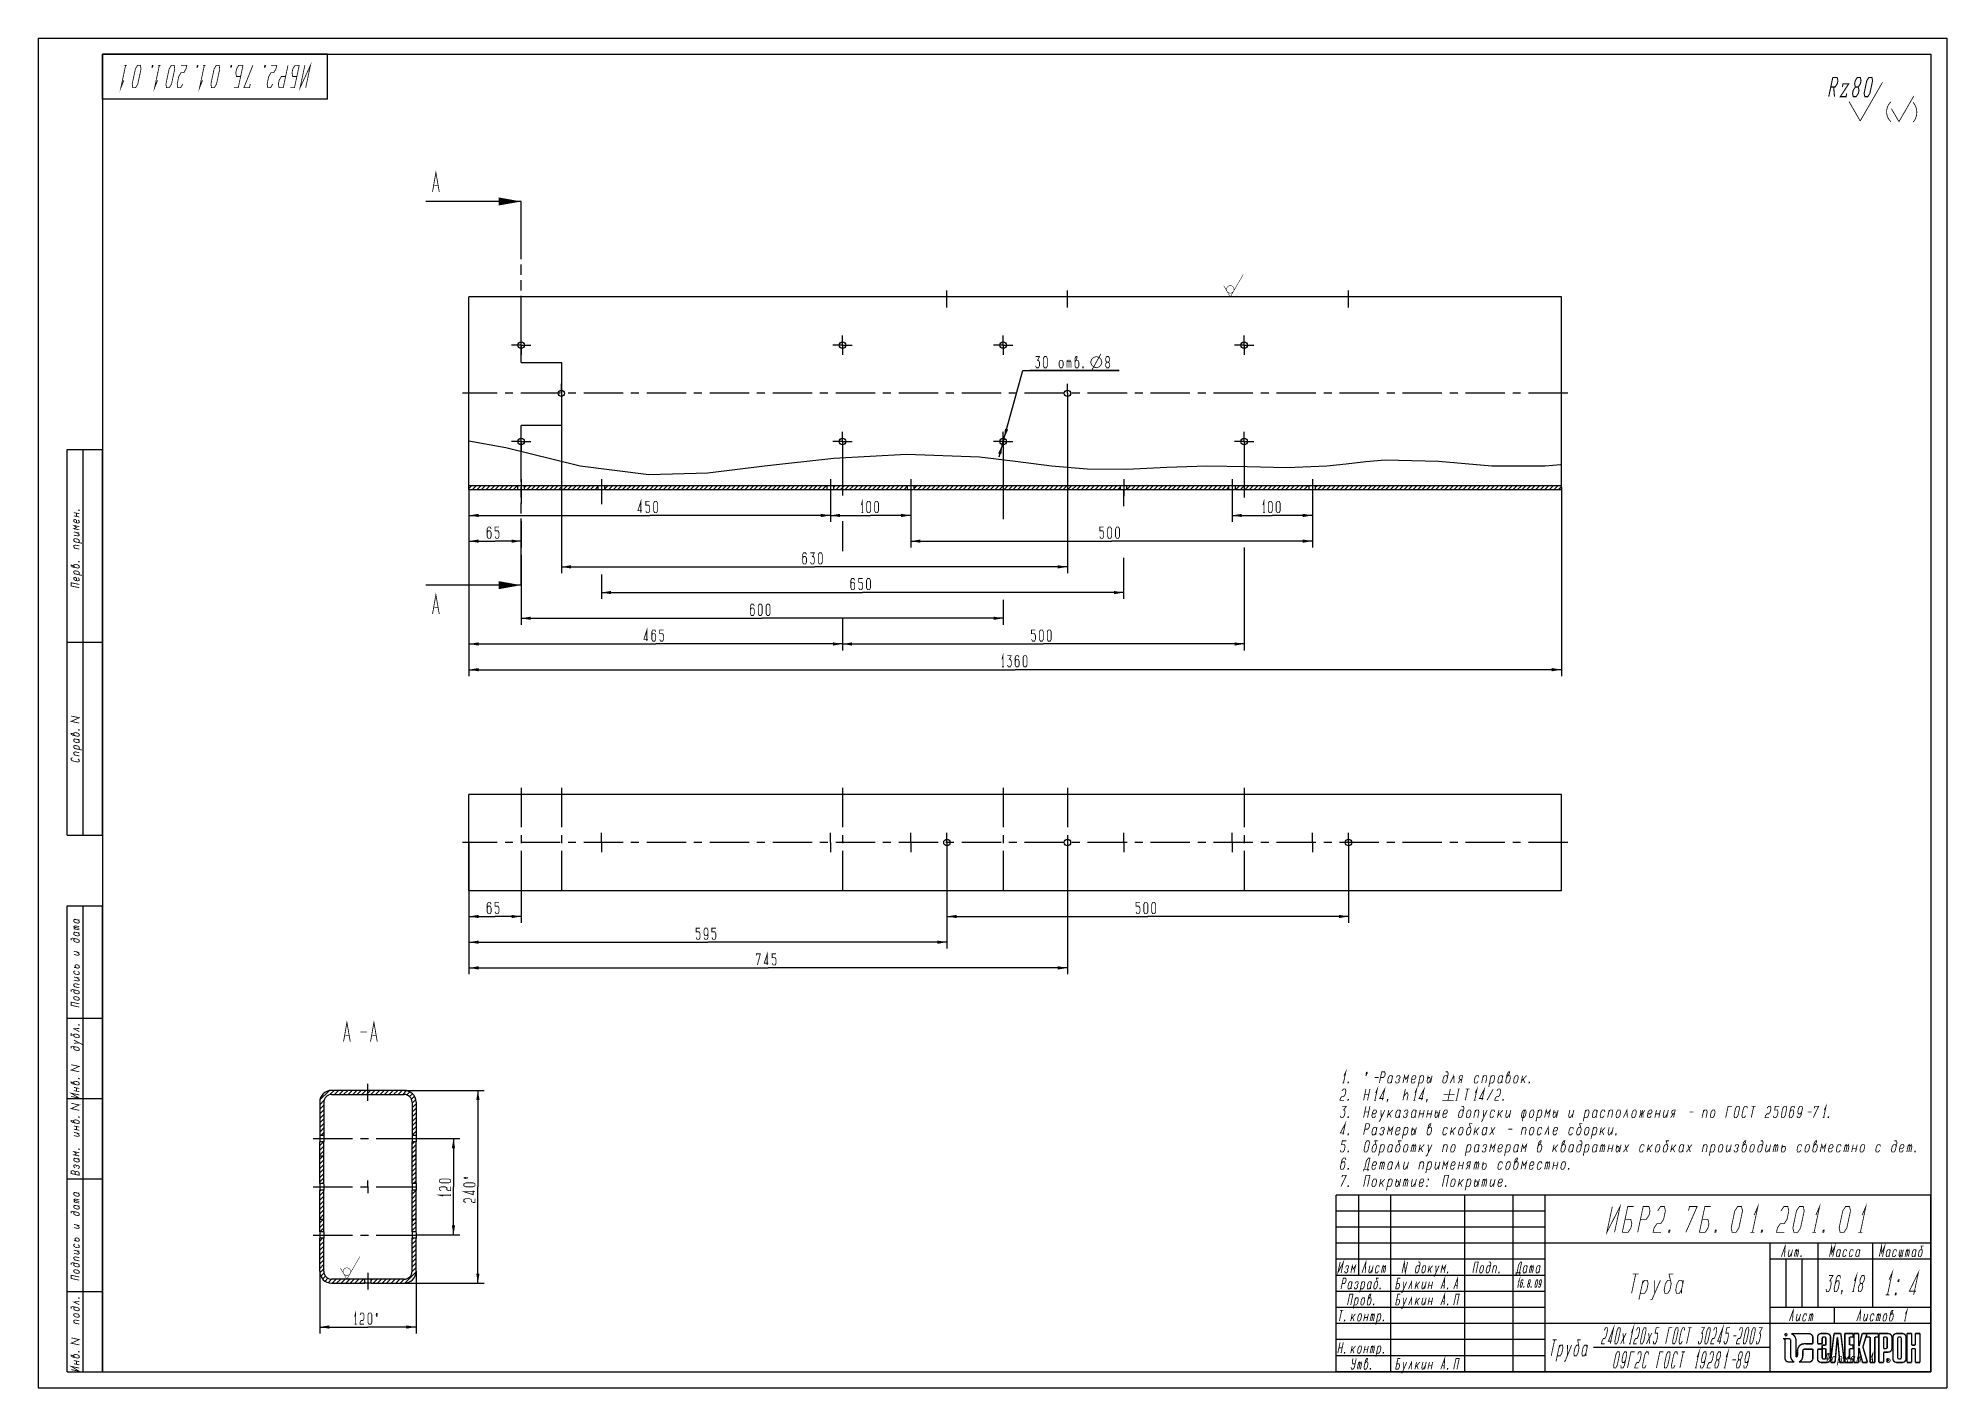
# Model space of a CAD drawing. Header units: millimetres. Extents: x 0 to 594, y 0 to 420.
import ezdxf

# ---------------------------------------------------------------- set-up
doc = ezdxf.new("R2010")
doc.units = ezdxf.units.MM
doc.header["$LTSCALE"] = 32.67
doc.linetypes.add('CENTER', pattern=[0.6, 0.375, -0.075, 0.075, -0.075])
doc.linetypes.add('PHANTOM', pattern=[0.8, 0.45, -0.05, 0.1, -0.05, 0.1, -0.05])
doc.layers.get('0').update_dxf_attribs({"linetype": 'CONTINUOUS'})
for name, color, linetype in [('ALL_AXIS', 7, 'CONTINUOUS'), ('ALL_DIMENSIONS', 7, 'CONTINUOUS'), ('ALL_SURF_FIN', 7, 'CONTINUOUS'), ('DEFAULT_3', 7, 'PHANTOM')]:
    doc.layers.add(name, color=color, linetype=linetype)
doc.styles.get("Standard").update_dxf_attribs({"font": 'txt', "width": 0.7})
doc.dimstyles.new('DIMSTYLE_1', dxfattribs={"dimtxt": 3.5, "dimasz": 3, "dimexe": 0.18, "dimexo": 0.0625, "dimgap": 0.09, "dimtad": 1, "dimdec": 5, "dimlfac": 4, "dimdsep": 46, "dimtxsty": 'STANDARD', "dimblk": '_FILLED', "dimblk1": '_FILLED', "dimblk2": '_FILLED', "dimcen": 0.09, "dimadec": 0, "dimazin": 0, "dimtp": 1.2, "dimtm": 1.2, "dimtfac": 1, "dimtdec": 5, "dimtofl": 0, "dimtmove": 0, "dimatfit": 3, "dimldrblk": '_FILLED', "dimfxl": 1, "dimtolj": 1, "dimarcsym": 0})
doc.dimstyles.new('DIMSTYLE_2', dxfattribs={"dimtxt": 3.5, "dimasz": 3, "dimexe": 0.18, "dimexo": 0.0625, "dimgap": 0.09, "dimtad": 1, "dimlfac": 4, "dimdsep": 46, "dimtxsty": 'STANDARD', "dimblk": '_FILLED', "dimblk1": '_FILLED', "dimblk2": '_FILLED', "dimcen": 0.09, "dimadec": 0, "dimazin": 0, "dimtp": 0.3, "dimtm": 0.3, "dimtfac": 1, "dimtofl": 0, "dimtmove": 0, "dimatfit": 3, "dimldrblk": '_FILLED', "dimfxl": 1, "dimtolj": 1, "dimarcsym": 0})
doc.dimstyles.new('DIMSTYLE_3', dxfattribs={"dimtxt": 3.5, "dimasz": 3, "dimexe": 0.18, "dimexo": 0.0625, "dimgap": 0.09, "dimtad": 1, "dimlfac": 4, "dimdsep": 46, "dimtxsty": 'STANDARD', "dimblk": '_FILLED', "dimblk1": '_FILLED', "dimblk2": '_FILLED', "dimcen": 0.09, "dimadec": 0, "dimazin": 0, "dimtp": 0.5, "dimtm": 0.5, "dimtfac": 1, "dimtofl": 0, "dimtmove": 0, "dimatfit": 3, "dimldrblk": '_FILLED', "dimfxl": 1, "dimtolj": 1, "dimarcsym": 0})
doc.dimstyles.new('DIMSTYLE_4', dxfattribs={"dimtxt": 3.5, "dimasz": 3, "dimexe": 0.18, "dimexo": 0.0625, "dimgap": 0.09, "dimtad": 1, "dimtih": 1, "dimtoh": 1, "dimdec": 5, "dimlfac": 4, "dimdsep": 46, "dimtxsty": 'STANDARD', "dimblk": '_FILLED', "dimblk1": '_FILLED', "dimblk2": '_FILLED', "dimcen": 0.09, "dimadec": 0, "dimazin": 0, "dimtp": 0.2, "dimtm": 0.2, "dimtfac": 1, "dimtdec": 5, "dimtofl": 0, "dimtmove": 0, "dimatfit": 3, "dimldrblk": '_FILLED', "dimfxl": 1, "dimtolj": 1, "dimarcsym": 0})
doc.dimstyles.new('DIMSTYLE_5', dxfattribs={"dimtxt": 3.5, "dimasz": 3, "dimexe": 0.18, "dimexo": 0.0625, "dimgap": 0.09, "dimtad": 1, "dimdec": 5, "dimlfac": 4, "dimdsep": 46, "dimtxsty": 'STANDARD', "dimblk": '_FILLED', "dimblk1": '_FILLED', "dimblk2": '_FILLED', "dimcen": 0.09, "dimadec": 0, "dimazin": 0, "dimtp": 0.3, "dimtm": 0.3, "dimtfac": 1, "dimtdec": 5, "dimtofl": 0, "dimtmove": 0, "dimatfit": 3, "dimldrblk": '_FILLED', "dimfxl": 1, "dimtolj": 1, "dimarcsym": 0})
doc.dimstyles.new('DIMSTYLE_6', dxfattribs={"dimtxt": 3.5, "dimasz": 3, "dimexe": 0.18, "dimexo": 0.0625, "dimgap": 0.09, "dimtad": 1, "dimdec": 5, "dimlfac": 4, "dimdsep": 46, "dimtxsty": 'STANDARD', "dimblk": '_FILLED', "dimblk1": '_FILLED', "dimblk2": '_FILLED', "dimcen": 0.09, "dimadec": 0, "dimazin": 0, "dimtp": 0.8, "dimtm": 0.8, "dimtfac": 1, "dimtdec": 5, "dimtofl": 0, "dimtmove": 0, "dimatfit": 3, "dimldrblk": '_FILLED', "dimfxl": 1, "dimtolj": 1, "dimarcsym": 0})

msp = doc.modelspace()

# ---------------------------------------------------------------- blocks, each defined once
blk = doc.blocks.new('ELEKTRON_BL0', base_point=(564.37, 12.37))
at = {"color": 2, "linetype": 'CONTINUOUS'}
for points, const_width in [([(545.01, 15.28), (543.06, 15.28)], 0.452), ([(543.06, 15.28), (543.19, 15.27)], 0.452), ([(543.19, 15.27), (543.3, 15.24)], 0.452), ([(543.3, 15.24), (543.38, 15.2)], 0.452), ([(543.38, 15.2), (543.45, 15.14)], 0.452), ([(543.45, 15.14), (543.51, 15.07)], 0.452), ([(543.51, 15.07), (543.56, 15)], 0.452), ([(543.56, 15), (543.6, 14.92)], 0.452), ([(543.59, 16.53), (543.62, 16.67)], 0.452), ([(543.62, 16.41), (543.59, 16.53)], 0.452), ([(543.6, 14.92), (543.65, 14.84)], 0.452), ([(543.62, 16.67), (543.7, 16.78)], 0.452), ([(543.7, 16.3), (543.62, 16.41)], 0.452), ([(543.65, 14.84), (543.65, 9.19)], 0.452), ([(543.7, 16.78), (543.81, 16.85)], 0.452), ([(543.81, 16.21), (543.7, 16.3)], 0.452), ([(543.81, 16.85), (543.94, 16.88)], 0.452), ([(543.94, 16.19), (543.81, 16.21)], 0.452), ([(543.94, 16.88), (544.06, 16.85)], 0.452), ([(544.06, 16.21), (543.94, 16.19)], 0.452), ([(544.06, 16.85), (544.17, 16.78)], 0.452), ([(544.17, 16.3), (544.06, 16.21)], 0.452), ([(544.17, 16.78), (544.26, 16.67)], 0.452), ([(544.26, 16.41), (544.17, 16.3)], 0.452), ([(544.26, 16.67), (544.29, 16.53)], 0.452), ([(544.29, 16.53), (544.26, 16.41)], 0.452), ([(545.08, 15.27), (545.01, 15.28)], 0.452), ([(545.15, 15.23), (545.08, 15.27)], 0.452), ([(545.2, 15.18), (545.15, 15.23)], 0.452), ([(545.26, 15.13), (545.2, 15.18)], 0.452), ([(545.3, 15.06), (545.26, 15.13)], 0.452), ([(545.34, 14.98), (545.3, 15.06)], 0.452), ([(545.37, 14.91), (545.34, 14.98)], 0.452), ([(545.38, 14.84), (545.37, 14.91)], 0.452), ([(545.38, 10.18), (545.38, 14.84)], 0.452), ([(551.12, 16.85), (545.61, 16.85)], 0.452), ([(545.61, 16.85), (545.69, 16.82)], 0.452), ([(545.69, 16.82), (545.77, 16.78)], 0.452), ([(545.77, 16.78), (545.86, 16.74)], 0.452), ([(545.86, 16.74), (545.94, 16.7)], 0.452), ([(545.94, 16.7), (546.02, 16.64)], 0.452), ([(546.02, 16.64), (546.11, 16.59)], 0.452), ([(546.11, 16.59), (546.19, 16.53)], 0.452), ([(546.19, 16.53), (546.27, 16.46)], 0.452), ([(546.27, 16.46), (546.37, 16.38)], 0.452), ([(546.37, 16.38), (546.45, 16.28)], 0.452), ([(546.45, 16.28), (546.54, 16.19)], 0.452), ([(546.54, 16.19), (546.62, 16.09)], 0.452), ([(546.62, 16.09), (546.7, 15.95)], 0.452), ([(546.7, 15.95), (546.79, 15.81)], 0.452), ([(546.79, 15.81), (546.86, 15.66)], 0.452), ([(546.86, 15.66), (546.93, 15.5)], 0.452), ([(546.93, 15.5), (546.97, 15.35)], 0.452), ([(546.97, 15.35), (547.01, 15.2)], 0.452), ([(547.01, 15.2), (547.04, 15.05)], 0.452), ([(547.04, 15.05), (547.05, 14.88)], 0.452), ([(547.05, 14.88), (547.05, 10.15)], 0.452), ([(547.54, 11.65), (547.55, 11.83)], 0.452), ([(547.55, 11.83), (547.58, 12)], 0.452), ([(547.58, 12), (547.62, 12.17)], 0.452), ([(547.62, 12.17), (547.68, 12.34)], 0.452), ([(547.68, 12.34), (547.75, 12.49)], 0.452), ([(547.75, 12.49), (547.82, 12.65)], 0.452), ([(547.82, 12.65), (547.91, 12.81)], 0.452), ([(547.91, 12.81), (548.07, 13)], 0.452), ([(548.07, 13), (548.23, 13.18)], 0.452), ([(548.23, 13.18), (548.43, 13.34)], 0.452), ([(548.43, 13.34), (548.62, 13.46)], 0.452), ([(548.62, 13.46), (548.84, 13.57)], 0.452), ([(548.84, 13.57), (549.07, 13.64)], 0.452), ([(549.07, 13.64), (549.3, 13.7)], 0.452), ([(549.21, 11.61), (549.22, 11.7)], 0.452), ([(549.22, 11.7), (549.25, 11.78)], 0.452), ([(549.25, 11.78), (549.29, 11.86)], 0.452), ([(549.29, 11.86), (549.33, 11.93)], 0.452), ([(549.3, 13.7), (549.55, 13.71)], 0.452), ([(549.33, 11.93), (549.39, 11.99)], 0.452), ([(549.39, 11.99), (549.47, 12.03)], 0.452), ([(549.47, 12.03), (549.55, 12.04)], 0.452), ([(549.55, 13.71), (552.29, 13.7)], 0.452), ([(549.55, 12.04), (552.29, 12.03)], 0.452), ([(551.36, 16.82), (551.12, 16.85)], 0.452), ([(551.58, 16.76), (551.36, 16.82)], 0.452), ([(551.78, 16.64), (551.58, 16.76)], 0.452), ([(551.96, 16.5), (551.78, 16.64)], 0.452), ([(552.1, 16.34), (551.96, 16.5)], 0.452), ([(552.21, 16.13), (552.1, 16.34)], 0.452), ([(552.28, 15.91), (552.21, 16.13)], 0.452), ([(552.31, 15.67), (552.28, 15.91)], 0.452), ([(552.29, 13.7), (552.31, 15.67)], 0.452), ([(552.29, 12.03), (552.31, 9.19)], 0.452), ([(553.79, 16.02), (553.77, 15.8)], 0.452), ([(553.77, 15.8), (553.77, 13.7)], 0.452), ([(553.77, 13.7), (555.22, 13.7)], 0.452), ([(555.22, 12.03), (553.77, 12.03)], 0.452), ([(553.77, 12.03), (553.77, 9)], 0.452), ([(553.86, 16.23), (553.79, 16.02)], 0.452), ([(553.96, 16.42), (553.86, 16.23)], 0.452), ([(554.11, 16.59), (553.96, 16.42)], 0.452), ([(554.28, 16.71), (554.11, 16.59)], 0.452), ([(554.47, 16.82), (554.28, 16.71)], 0.452), ([(554.7, 16.88), (554.47, 16.82)], 0.452), ([(554.92, 16.91), (554.7, 16.88)], 0.452), ([(556.64, 16.91), (554.92, 16.91)], 0.452), ([(555.22, 15.48), (555.25, 15.6)], 0.452), ([(555.22, 13.7), (555.22, 15.48)], 0.452), ([(556.34, 13.27), (555.22, 13.27)], 0.452), ([(555.22, 13.27), (555.22, 12.18)], 0.452), ([(555.22, 12.18), (556.34, 12.17)], 0.452), ([(555.22, 9.32), (555.22, 12.03)], 0.452), ([(555.25, 15.6), (555.32, 15.7)], 0.452), ([(555.32, 15.7), (555.43, 15.77)], 0.452), ([(555.43, 15.77), (555.57, 15.8)], 0.452), ([(555.57, 15.8), (555.99, 15.8)], 0.452), ([(555.99, 15.8), (556.13, 15.77)], 0.452), ([(556.13, 15.77), (556.24, 15.7)], 0.452), ([(556.24, 15.7), (556.31, 15.6)], 0.452), ([(556.31, 15.6), (556.34, 15.48)], 0.452), ([(556.34, 15.48), (556.34, 13.27)], 0.452), ([(556.34, 12.17), (556.34, 9.32)], 0.452), ([(556.88, 16.88), (556.64, 16.91)], 0.452), ([(557.1, 16.82), (556.88, 16.88)], 0.452), ([(557.3, 16.71), (557.1, 16.82)], 0.452), ([(557.46, 16.59), (557.3, 16.71)], 0.452), ([(557.62, 16.42), (557.46, 16.59)], 0.452), ([(557.71, 16.23), (557.62, 16.42)], 0.452), ([(557.78, 16.02), (557.71, 16.23)], 0.452), ([(557.81, 15.8), (557.78, 16.02)], 0.452), ([(558.91, 16.91), (557.8, 7.89)], 0.452), ([(557.81, 9), (557.81, 15.8)], 0.452), ([(561.01, 16.91), (558.91, 16.91)], 0.452), ([(559.21, 7.89), (559.91, 15.74)], 0.452), ([(559.91, 15.74), (559.99, 15.74)], 0.452), ([(559.99, 15.74), (560.69, 7.89)], 0.452), ([(562.11, 7.89), (561.01, 16.91)], 0.452), ([(564.86, 16.91), (562.24, 16.91)], 0.452), ([(562.24, 16.91), (562.24, 7.89)], 0.452), ([(563.72, 13.32), (563.72, 15.8)], 0.452), ([(563.72, 15.8), (564.86, 15.8)], 0.452), ([(564.86, 13.32), (563.72, 13.32)], 0.452), ([(563.72, 9), (563.72, 12.21)], 0.452), ([(563.72, 12.21), (564.86, 12.21)], 0.452), ([(564.86, 15.8), (564.86, 16.91)], 0.452), ([(564.86, 12.21), (564.86, 13.32)], 0.452), ([(566.59, 16.91), (565.12, 16.91)], 0.452), ([(565.12, 16.91), (565.12, 7.89)], 0.452), ([(566.59, 12.97), (566.59, 16.91)], 0.452), ([(566.68, 12.97), (566.59, 12.97)], 0.452), ([(566.59, 7.89), (566.59, 12.43)], 0.452), ([(566.59, 12.43), (566.68, 12.43)], 0.452), ([(567.67, 16.91), (566.68, 12.97)], 0.452), ([(566.68, 12.43), (567.75, 7.89)], 0.452), ([(569.15, 16.91), (567.67, 16.91)], 0.452), ([(567.87, 12.71), (569.15, 16.91)], 0.452), ([(569.31, 7.89), (567.87, 12.71)], 0.452), ([(572.67, 16.91), (569.07, 16.91)], 0.452), ([(569.07, 16.91), (569.07, 15.8)], 0.452), ([(569.07, 15.8), (570.13, 15.8)], 0.452), ([(570.13, 15.8), (570.13, 7.89)], 0.452), ([(571.6, 7.89), (571.6, 15.8)], 0.452), ([(571.6, 15.8), (572.67, 15.8)], 0.452), ([(572.67, 15.8), (572.67, 16.91)], 0.452), ([(575.74, 16.91), (572.85, 16.91)], 0.452), ([(572.85, 16.91), (572.85, 7.89)], 0.452), ([(574.32, 15.8), (575.1, 15.8)], 0.452), ([(574.32, 12.17), (574.32, 15.8)], 0.452), ([(575.1, 12.17), (574.32, 12.17)], 0.452), ([(575.1, 15.8), (575.23, 15.77)], 0.452), ([(575.23, 12.2), (575.1, 12.17)], 0.452), ([(575.23, 15.77), (575.34, 15.7)], 0.452), ([(575.34, 12.27), (575.23, 12.2)], 0.452), ([(575.34, 15.7), (575.41, 15.6)], 0.452), ([(575.41, 12.38), (575.34, 12.27)], 0.452), ([(575.41, 15.6), (575.44, 15.48)], 0.452), ([(575.44, 12.5), (575.41, 12.38)], 0.452), ([(575.44, 15.48), (575.44, 12.5)], 0.452), ([(575.98, 16.88), (575.74, 16.91)], 0.452), ([(576.2, 16.82), (575.98, 16.88)], 0.452), ([(576.39, 16.71), (576.2, 16.82)], 0.452), ([(576.56, 16.59), (576.39, 16.71)], 0.452), ([(576.71, 16.42), (576.56, 16.59)], 0.452), ([(576.81, 16.23), (576.71, 16.42)], 0.452), ([(576.71, 11.57), (576.81, 11.75)], 0.452), ([(576.88, 16.02), (576.81, 16.23)], 0.452), ([(576.81, 11.75), (576.88, 11.96)], 0.452), ([(576.91, 15.8), (576.88, 16.02)], 0.452), ([(576.88, 11.96), (576.91, 12.17)], 0.452), ([(576.91, 12.17), (576.91, 15.8)], 0.452), ([(577.27, 16.02), (577.24, 15.8)], 0.452), ([(577.24, 15.8), (577.24, 9)], 0.452), ([(577.34, 16.23), (577.27, 16.02)], 0.452), ([(577.44, 16.42), (577.34, 16.23)], 0.452), ([(577.59, 16.59), (577.44, 16.42)], 0.452), ([(577.76, 16.71), (577.59, 16.59)], 0.452), ([(577.95, 16.82), (577.76, 16.71)], 0.452), ([(578.17, 16.88), (577.95, 16.82)], 0.452), ([(578.4, 16.91), (578.17, 16.88)], 0.452), ([(580.13, 16.91), (578.4, 16.91)], 0.452), ([(578.72, 15.48), (578.74, 15.6)], 0.452), ([(578.72, 9.32), (578.72, 15.48)], 0.452), ([(578.74, 15.6), (578.81, 15.7)], 0.452), ([(578.81, 15.7), (578.92, 15.77)], 0.452), ([(578.92, 15.77), (579.05, 15.8)], 0.452), ([(579.05, 15.8), (579.48, 15.8)], 0.452), ([(579.48, 15.8), (579.61, 15.77)], 0.452), ([(579.61, 15.77), (579.72, 15.7)], 0.452), ([(579.72, 15.7), (579.79, 15.6)], 0.452), ([(579.79, 15.6), (579.81, 15.48)], 0.452), ([(579.81, 15.48), (579.81, 9.32)], 0.452), ([(580.37, 16.88), (580.13, 16.91)], 0.452), ([(580.59, 16.82), (580.37, 16.88)], 0.452), ([(580.79, 16.71), (580.59, 16.82)], 0.452), ([(580.95, 16.59), (580.79, 16.71)], 0.452), ([(581.11, 16.42), (580.95, 16.59)], 0.452), ([(581.2, 16.23), (581.11, 16.42)], 0.452), ([(581.27, 16.02), (581.2, 16.23)], 0.452), ([(581.3, 15.8), (581.27, 16.02)], 0.452), ([(581.3, 9), (581.3, 15.8)], 0.452), ([(583.09, 16.91), (581.62, 16.91)], 0.452), ([(581.62, 16.91), (581.62, 7.89)], 0.452), ([(583.09, 13.28), (583.09, 16.91)], 0.452), ([(584.21, 13.28), (583.09, 13.28)], 0.452), ([(583.09, 7.89), (583.09, 12.17)], 0.452), ([(583.09, 12.17), (584.21, 12.17)], 0.452), ([(585.68, 16.91), (584.21, 16.91)], 0.452), ([(584.21, 16.91), (584.21, 13.28)], 0.452), ([(584.21, 12.17), (584.21, 7.89)], 0.452), ([(585.68, 7.89), (585.68, 16.91)], 0.452), ([(543.65, 9.19), (543.67, 8.96)], 0.452), ([(543.67, 8.96), (543.74, 8.74)], 0.452), ([(543.74, 8.74), (543.84, 8.53)], 0.452), ([(543.84, 8.53), (543.98, 8.36)], 0.452), ([(543.98, 8.36), (544.16, 8.22)], 0.452), ([(544.16, 8.22), (544.36, 8.11)], 0.452), ([(544.36, 8.11), (544.58, 8.04)], 0.452), ([(544.58, 8.04), (544.81, 8.01)], 0.452), ([(544.81, 8.01), (546.5, 8.03)], 0.452), ([(545.38, 10.01), (545.38, 10.18)], 0.452), ([(545.4, 9.86), (545.38, 10.01)], 0.452), ([(545.41, 9.69), (545.4, 9.86)], 0.452), ([(545.44, 9.54), (545.41, 9.69)], 0.452), ([(545.48, 9.39), (545.44, 9.54)], 0.452), ([(545.52, 9.22), (545.48, 9.39)], 0.452), ([(545.58, 9.07), (545.52, 9.22)], 0.452), ([(545.65, 8.92), (545.58, 9.07)], 0.452), ([(545.73, 8.78), (545.65, 8.92)], 0.452), ([(545.81, 8.64), (545.73, 8.78)], 0.452), ([(545.9, 8.51), (545.81, 8.64)], 0.452), ([(546, 8.4), (545.9, 8.51)], 0.452), ([(546.11, 8.29), (546, 8.4)], 0.452), ([(546.22, 8.19), (546.11, 8.29)], 0.452), ([(546.36, 8.11), (546.22, 8.19)], 0.452), ([(546.5, 8.03), (546.36, 8.11)], 0.452), ([(547.05, 10.15), (547.05, 10.1)], 0.452), ([(547.05, 10.1), (547.05, 10.03)], 0.452), ([(547.05, 10.03), (547.07, 9.96)], 0.452), ([(547.07, 9.96), (547.07, 9.89)], 0.452), ([(547.07, 9.89), (547.08, 9.82)], 0.452), ([(547.08, 9.82), (547.09, 9.75)], 0.452), ([(547.09, 9.75), (547.12, 9.69)], 0.452), ([(547.12, 9.69), (547.15, 9.64)], 0.452), ([(547.15, 9.64), (547.19, 9.61)], 0.452), ([(547.19, 9.61), (547.27, 9.6)], 0.452), ([(547.27, 9.6), (547.36, 9.61)], 0.452), ([(547.36, 9.61), (547.41, 9.64)], 0.452), ([(547.41, 9.64), (547.45, 9.71)], 0.452), ([(547.45, 9.71), (547.48, 9.79)], 0.452), ([(547.48, 9.79), (547.5, 9.89)], 0.452), ([(547.5, 9.89), (547.51, 9.99)], 0.452), ([(547.51, 9.99), (547.52, 10.08)], 0.452), ([(547.52, 11.47), (547.54, 11.65)], 0.452), ([(547.52, 11.33), (547.52, 11.47)], 0.452), ([(547.54, 11.2), (547.52, 11.33)], 0.452), ([(547.52, 10.5), (547.54, 10.64)], 0.452), ([(547.52, 10.36), (547.52, 10.5)], 0.452), ([(547.52, 10.28), (547.52, 10.36)], 0.452), ([(547.52, 10.18), (547.52, 10.28)], 0.452), ([(547.52, 10.08), (547.52, 10.18)], 0.452), ([(547.54, 11.06), (547.54, 11.2)], 0.452), ([(547.54, 10.92), (547.54, 11.06)], 0.452), ([(547.54, 10.78), (547.54, 10.92)], 0.452), ([(547.54, 10.64), (547.54, 10.78)], 0.452), ([(548, 8.03), (548.15, 8.11)], 0.452), ([(551.12, 8.01), (548, 8.03)], 0.452), ([(548.15, 8.11), (548.29, 8.19)], 0.452), ([(548.29, 8.19), (548.41, 8.29)], 0.452), ([(548.41, 8.29), (548.53, 8.39)], 0.452), ([(548.53, 8.39), (548.64, 8.51)], 0.452), ([(548.64, 8.51), (548.75, 8.64)], 0.452), ([(548.75, 8.64), (548.83, 8.78)], 0.452), ([(548.83, 8.78), (548.93, 8.94)], 0.452), ([(548.93, 8.94), (549, 9.08)], 0.452), ([(549, 9.08), (549.04, 9.24)], 0.452), ([(549.04, 9.24), (549.08, 9.39)], 0.452), ([(549.08, 9.39), (549.12, 9.55)], 0.452), ([(549.12, 9.55), (549.15, 9.72)], 0.452), ([(549.15, 9.72), (549.16, 9.89)], 0.452), ([(549.16, 9.89), (549.18, 10.06)], 0.452), ([(549.18, 10.06), (549.19, 10.22)], 0.452), ([(549.19, 11.53), (549.21, 11.61)], 0.452), ([(549.19, 11.38), (549.19, 11.53)], 0.452), ([(549.19, 11.22), (549.19, 11.38)], 0.452), ([(549.19, 11.08), (549.19, 11.22)], 0.452), ([(549.19, 10.93), (549.19, 11.08)], 0.452), ([(549.19, 10.78), (549.19, 10.93)], 0.452), ([(549.19, 10.64), (549.19, 10.78)], 0.452), ([(549.19, 10.49), (549.19, 10.64)], 0.452), ([(549.19, 10.33), (549.19, 10.49)], 0.452), ([(549.19, 10.22), (549.19, 10.33)], 0.452), ([(551.36, 8.04), (551.12, 8.01)], 0.452), ([(551.58, 8.11), (551.36, 8.04)], 0.452), ([(551.78, 8.22), (551.58, 8.11)], 0.452), ([(551.96, 8.36), (551.78, 8.22)], 0.452), ([(552.1, 8.53), (551.96, 8.36)], 0.452), ([(552.21, 8.74), (552.1, 8.53)], 0.452), ([(552.28, 8.96), (552.21, 8.74)], 0.452), ([(552.31, 9.19), (552.28, 8.96)], 0.452), ([(553.77, 9), (553.79, 8.78)], 0.452), ([(553.79, 8.78), (553.86, 8.57)], 0.452), ([(553.86, 8.57), (553.96, 8.37)], 0.452), ([(553.96, 8.37), (554.11, 8.22)], 0.452), ([(554.11, 8.22), (554.28, 8.08)], 0.452), ([(554.28, 8.08), (554.47, 7.97)], 0.452), ([(554.47, 7.97), (554.7, 7.91)], 0.452), ([(554.7, 7.91), (554.92, 7.89)], 0.452), ([(554.92, 7.89), (556.64, 7.89)], 0.452), ([(555.25, 9.19), (555.22, 9.32)], 0.452), ([(555.32, 9.1), (555.25, 9.19)], 0.452), ([(555.43, 9.03), (555.32, 9.1)], 0.452), ([(555.57, 9), (555.43, 9.03)], 0.452), ([(555.99, 9), (555.57, 9)], 0.452), ([(556.13, 9.03), (555.99, 9)], 0.452), ([(556.24, 9.1), (556.13, 9.03)], 0.452), ([(556.31, 9.19), (556.24, 9.1)], 0.452), ([(556.34, 9.32), (556.31, 9.19)], 0.452), ([(556.64, 7.89), (556.88, 7.91)], 0.452), ([(556.88, 7.91), (557.1, 7.97)], 0.452), ([(557.1, 7.97), (557.3, 8.08)], 0.452), ([(557.3, 8.08), (557.46, 8.22)], 0.452), ([(557.46, 8.22), (557.62, 8.37)], 0.452), ([(557.62, 8.37), (557.71, 8.57)], 0.452), ([(557.71, 8.57), (557.78, 8.78)], 0.452), ([(557.78, 8.78), (557.81, 9)], 0.452), ([(557.8, 7.89), (559.21, 7.89)], 0.452), ([(560.69, 7.89), (562.11, 7.89)], 0.452), ([(562.24, 7.89), (564.86, 7.89)], 0.452), ([(564.86, 9), (563.72, 9)], 0.452), ([(564.86, 7.89), (564.86, 9)], 0.452), ([(565.12, 7.89), (566.59, 7.89)], 0.452), ([(567.75, 7.89), (569.31, 7.89)], 0.452), ([(570.13, 7.89), (571.6, 7.89)], 0.452), ([(572.85, 7.89), (574.32, 7.89)], 0.452), ([(574.32, 7.89), (574.32, 11.08)], 0.452), ([(574.32, 11.08), (575.74, 11.08)], 0.452), ([(575.1, 8.65), (575.09, 8.51)], 0.151), ([(575.09, 8.51), (575.1, 8.37)], 0.151), ([(575.14, 8.78), (575.1, 8.65)], 0.151), ([(575.1, 8.37), (575.14, 8.25)], 0.151), ([(575.2, 8.89), (575.14, 8.78)], 0.151), ([(575.14, 8.25), (575.2, 8.12)], 0.151), ([(575.17, 8.51), (575.19, 8.62)], 0.151), ([(575.19, 8.39), (575.17, 8.51)], 0.151), ([(575.19, 8.62), (575.21, 8.74)], 0.151), ([(575.21, 8.28), (575.19, 8.39)], 0.151), ([(575.28, 9), (575.2, 8.89)], 0.151), ([(575.2, 8.12), (575.28, 8.03)], 0.151), ([(575.21, 8.74), (575.27, 8.85)], 0.151), ([(575.27, 8.18), (575.21, 8.28)], 0.151), ([(575.27, 8.85), (575.34, 8.93)], 0.151), ([(575.34, 8.1), (575.27, 8.18)], 0.151), ([(575.38, 9.08), (575.28, 9)], 0.151), ([(575.28, 8.03), (575.38, 7.94)], 0.151), ([(575.34, 8.93), (575.44, 9)], 0.151), ([(575.44, 8.01), (575.34, 8.1)], 0.151), ([(575.5, 9.14), (575.38, 9.08)], 0.151), ([(575.38, 7.94), (575.5, 7.89)], 0.151), ([(575.44, 9), (575.53, 9.07)], 0.151), ([(575.53, 7.96), (575.44, 8.01)], 0.151), ([(575.48, 8.11), (575.48, 8.92)], 0.151), ([(575.48, 8.92), (575.85, 8.92)], 0.151), ([(575.57, 8.11), (575.48, 8.11)], 0.151), ([(575.62, 9.18), (575.5, 9.14)], 0.151), ([(575.5, 7.89), (575.62, 7.85)], 0.151), ([(575.53, 9.07), (575.64, 9.1)], 0.151), ([(575.64, 7.93), (575.53, 7.96)], 0.151), ([(575.57, 8.82), (575.57, 8.55)], 0.151), ([(575.82, 8.82), (575.57, 8.82)], 0.151), ([(575.57, 8.55), (575.82, 8.55)], 0.151), ([(575.82, 8.46), (575.57, 8.46)], 0.151), ([(575.57, 8.46), (575.57, 8.11)], 0.151), ([(575.74, 11.08), (575.98, 11.11)], 0.452), ([(575.75, 9.19), (575.62, 9.18)], 0.151), ([(575.62, 7.85), (575.75, 7.83)], 0.151), ([(575.64, 9.1), (575.75, 9.11)], 0.151), ([(575.75, 7.91), (575.64, 7.93)], 0.151), ([(575.89, 9.18), (575.75, 9.19)], 0.151), ([(575.75, 9.11), (575.88, 9.1)], 0.151), ([(575.88, 7.93), (575.75, 7.91)], 0.151), ([(575.75, 7.83), (575.89, 7.85)], 0.151), ([(575.98, 11.11), (576.2, 11.17)], 0.452), ([(575.87, 8.8), (575.82, 8.82)], 0.151), ([(575.82, 8.55), (575.88, 8.57)], 0.151), ([(575.88, 8.44), (575.82, 8.46)], 0.151), ([(575.85, 8.92), (575.94, 8.9)], 0.151), ([(575.91, 8.78), (575.87, 8.8)], 0.151), ([(575.88, 9.1), (575.99, 9.07)], 0.151), ([(575.88, 8.57), (575.91, 8.6)], 0.151), ([(575.92, 8.42), (575.88, 8.44)], 0.151), ([(575.99, 7.96), (575.88, 7.93)], 0.151), ([(576.02, 9.14), (575.89, 9.18)], 0.151), ([(575.89, 7.85), (576.02, 7.89)], 0.151), ([(575.94, 8.75), (575.91, 8.78)], 0.151), ([(575.91, 8.6), (575.94, 8.64)], 0.151), ([(575.94, 8.37), (575.92, 8.42)], 0.151), ([(575.94, 8.9), (576.01, 8.85)], 0.151), ([(575.95, 8.69), (575.94, 8.75)], 0.151), ([(575.94, 8.64), (575.95, 8.69)], 0.151), ([(575.95, 8.33), (575.94, 8.37)], 0.151), ([(576.01, 8.53), (575.95, 8.5)], 0.151), ([(575.95, 8.5), (576.01, 8.47)], 0.151), ([(575.95, 8.21), (575.95, 8.33)], 0.151), ([(575.95, 8.18), (575.95, 8.21)], 0.151), ([(575.95, 8.15), (575.95, 8.18)], 0.151), ([(575.95, 8.12), (575.95, 8.15)], 0.151), ([(575.96, 8.11), (575.95, 8.12)], 0.151), ([(576.09, 8.11), (575.96, 8.11)], 0.151), ([(575.99, 9.07), (576.09, 9)], 0.151), ([(576.09, 8.01), (575.99, 7.96)], 0.151), ([(576.01, 8.85), (576.06, 8.78)], 0.151), ([(576.03, 8.57), (576.01, 8.53)], 0.151), ([(576.01, 8.47), (576.03, 8.43)], 0.151), ([(576.13, 9.08), (576.02, 9.14)], 0.151), ([(576.02, 7.89), (576.13, 7.94)], 0.151), ([(576.06, 8.64), (576.03, 8.57)], 0.151), ([(576.03, 8.43), (576.06, 8.39)], 0.151), ([(576.2, 11.17), (576.39, 11.28)], 0.452), ([(576.06, 8.78), (576.07, 8.71)], 0.151), ([(576.07, 8.71), (576.06, 8.64)], 0.151), ([(576.06, 8.39), (576.06, 8.33)], 0.151), ([(576.06, 8.33), (576.06, 8.21)], 0.151), ([(576.06, 8.21), (576.06, 8.17)], 0.151), ([(576.06, 8.17), (576.07, 8.14)], 0.151), ([(576.07, 8.14), (576.07, 8.12)], 0.151), ([(576.07, 8.12), (576.09, 8.11)], 0.151), ([(576.09, 9), (576.19, 8.93)], 0.151), ([(576.19, 8.1), (576.09, 8.01)], 0.151), ([(576.24, 9), (576.13, 9.08)], 0.151), ([(576.13, 7.94), (576.24, 8.03)], 0.151), ([(576.19, 8.93), (576.26, 8.85)], 0.151), ([(576.26, 8.18), (576.19, 8.1)], 0.151), ([(576.39, 11.28), (576.56, 11.4)], 0.452), ([(576.32, 8.89), (576.24, 9)], 0.151), ([(576.24, 8.03), (576.32, 8.12)], 0.151), ([(576.26, 8.85), (576.31, 8.74)], 0.151), ([(576.31, 8.28), (576.26, 8.18)], 0.151), ([(576.31, 8.74), (576.34, 8.62)], 0.151), ([(576.34, 8.39), (576.31, 8.28)], 0.151), ([(576.38, 8.78), (576.32, 8.89)], 0.151), ([(576.32, 8.12), (576.38, 8.25)], 0.151), ([(576.34, 8.62), (576.35, 8.51)], 0.151), ([(576.35, 8.51), (576.34, 8.39)], 0.151), ([(576.42, 8.65), (576.38, 8.78)], 0.151), ([(576.38, 8.25), (576.42, 8.37)], 0.151), ([(576.56, 11.4), (576.71, 11.57)], 0.452), ([(576.44, 8.51), (576.42, 8.65)], 0.151), ([(576.42, 8.37), (576.44, 8.51)], 0.151), ([(577.24, 9), (577.27, 8.78)], 0.452), ([(577.27, 8.78), (577.34, 8.57)], 0.452), ([(577.34, 8.57), (577.44, 8.37)], 0.452), ([(577.44, 8.37), (577.59, 8.22)], 0.452), ([(577.59, 8.22), (577.76, 8.08)], 0.452), ([(577.76, 8.08), (577.95, 7.97)], 0.452), ([(577.95, 7.97), (578.17, 7.91)], 0.452), ([(578.17, 7.91), (578.4, 7.89)], 0.452), ([(578.4, 7.89), (580.13, 7.89)], 0.452), ([(578.74, 9.19), (578.72, 9.32)], 0.452), ([(578.81, 9.1), (578.74, 9.19)], 0.452), ([(578.92, 9.03), (578.81, 9.1)], 0.452), ([(579.05, 9), (578.92, 9.03)], 0.452), ([(579.48, 9), (579.05, 9)], 0.452), ([(579.61, 9.03), (579.48, 9)], 0.452), ([(579.72, 9.1), (579.61, 9.03)], 0.452), ([(579.79, 9.19), (579.72, 9.1)], 0.452), ([(579.81, 9.32), (579.79, 9.19)], 0.452), ([(580.13, 7.89), (580.37, 7.91)], 0.452), ([(580.37, 7.91), (580.59, 7.97)], 0.452), ([(580.59, 7.97), (580.79, 8.08)], 0.452), ([(580.79, 8.08), (580.95, 8.22)], 0.452), ([(580.95, 8.22), (581.11, 8.37)], 0.452), ([(581.11, 8.37), (581.2, 8.57)], 0.452), ([(581.2, 8.57), (581.27, 8.78)], 0.452), ([(581.27, 8.78), (581.3, 9)], 0.452), ([(581.62, 7.89), (583.09, 7.89)], 0.452), ([(584.21, 7.89), (585.68, 7.89)], 0.452)]:
    blk.add_lwpolyline(points, dxfattribs=dict(at, const_width=const_width))
blk = doc.blocks.new('_FILLED')
at = {"color": 0, "linetype": 'BYBLOCK'}
blk.add_solid([(0, 0), (-1, 0.17), (-1, -0.17)], dxfattribs=at)
blk = doc.blocks.new('*D0')
at = {"layer": 'ALL_DIMENSIONS', "color": 2, "linetype": 'CONTINUOUS'}
for p, q in [((134.07, 279.91), (134.07, 221.48)), ((474.07, 280.23), (474.07, 221.48)), ((134.07, 223.48), (304.07, 223.48)), ((474.07, 223.48), (304.07, 223.48))]:
    blk.add_line(p, q, dxfattribs=at)
at = {"layer": 'ALL_DIMENSIONS', "color": 2, "linetype": 'CONTINUOUS', "xscale": 3, "yscale": 3, "zscale": 3, "rotation": 180}
blk.add_blockref('_FILLED', (134.07, 223.48), dxfattribs=at)
at = {"layer": 'ALL_DIMENSIONS', "color": 2, "linetype": 'CONTINUOUS', "xscale": 3, "yscale": 3, "zscale": 3}
blk.add_blockref('_FILLED', (474.07, 223.48), dxfattribs=at)
blk = doc.blocks.new('*D1')
at = {"layer": 'ALL_DIMENSIONS', "color": 2, "linetype": 'CONTINUOUS'}
for p, q in [((87.62, 36.26), (87.62, 16.92)), ((117.62, 36.26), (117.62, 16.92)), ((87.62, 18.92), (102.62, 18.92)), ((117.62, 18.92), (102.62, 18.92))]:
    blk.add_line(p, q, dxfattribs=at)
at = {"layer": 'ALL_DIMENSIONS', "color": 2, "linetype": 'CONTINUOUS', "xscale": 3, "yscale": 3, "zscale": 3, "rotation": 180}
blk.add_blockref('_FILLED', (87.62, 18.92), dxfattribs=at)
at = {"layer": 'ALL_DIMENSIONS', "color": 2, "linetype": 'CONTINUOUS', "xscale": 3, "yscale": 3, "zscale": 3}
blk.add_blockref('_FILLED', (117.62, 18.92), dxfattribs=at)
blk = doc.blocks.new('*D2')
at = {"layer": 'ALL_DIMENSIONS', "color": 2, "linetype": 'CONTINUOUS'}
for p, q in [((113.92, 92.56), (138.85, 92.56)), ((136.85, 92.56), (136.85, 62.56)), ((136.85, 32.56), (136.85, 62.56)), ((113.92, 32.56), (138.85, 32.56))]:
    blk.add_line(p, q, dxfattribs=at)
at = {"layer": 'ALL_DIMENSIONS', "color": 2, "linetype": 'CONTINUOUS', "xscale": 3, "yscale": 3, "zscale": 3}
for p, rotation in [((136.85, 92.56), 90), ((136.85, 32.56), 270)]:
    blk.add_blockref('_FILLED', p, dxfattribs=dict(at, rotation=rotation))
blk = doc.blocks.new('*D3')
at = {"layer": 'ALL_DIMENSIONS', "color": 2, "linetype": 'CONTINUOUS'}
for p, q in [((300.32, 294.48), (306.4, 316.55)), ((306.4, 316.55), (336.41, 316.55)), ((336.41, 316.55), (308.65, 316.55)), ((300.32, 294.48), (299, 289.66)), ((300.06, 293.52), (300.32, 294.48)), ((300.06, 293.52), (300.06, 293.52)), ((300.59, 295.45), (300.32, 294.48)), ((300.59, 295.45), (300.59, 295.45))]:
    blk.add_line(p, q, dxfattribs=at)
at = {"layer": 'ALL_DIMENSIONS', "color": 2, "linetype": 'CONTINUOUS', "xscale": 3, "yscale": 3, "zscale": 3}
for p, rotation in [((300.59, 295.45), 254.6078218206), ((300.06, 293.52), 74.6051785824)]:
    blk.add_blockref('_FILLED', p, dxfattribs=dict(at, rotation=rotation))
blk = doc.blocks.new('*D4')
at = {"layer": 'ALL_DIMENSIONS', "color": 2, "linetype": 'CONTINUOUS'}
for p, q in [((134.07, 154.68), (134.07, 144.68)), ((150.32, 154.68), (150.32, 144.68)), ((134.07, 146.68), (142.2, 146.68)), ((150.32, 146.68), (142.2, 146.68))]:
    blk.add_line(p, q, dxfattribs=at)
at = {"layer": 'ALL_DIMENSIONS', "color": 2, "linetype": 'CONTINUOUS', "xscale": 3, "yscale": 3, "zscale": 3, "rotation": 180}
blk.add_blockref('_FILLED', (134.07, 146.68), dxfattribs=at)
at = {"layer": 'ALL_DIMENSIONS', "color": 2, "linetype": 'CONTINUOUS', "xscale": 3, "yscale": 3, "zscale": 3}
blk.add_blockref('_FILLED', (150.32, 146.68), dxfattribs=at)
blk = doc.blocks.new('*D5')
at = {"layer": 'ALL_DIMENSIONS', "color": 2, "linetype": 'CONTINUOUS'}
for p, q in [((117.62, 77.56), (131.24, 77.56)), ((129.24, 77.56), (129.24, 62.56)), ((129.24, 47.56), (129.24, 62.56)), ((117.62, 47.56), (131.24, 47.56))]:
    blk.add_line(p, q, dxfattribs=at)
at = {"layer": 'ALL_DIMENSIONS', "color": 2, "linetype": 'CONTINUOUS', "xscale": 3, "yscale": 3, "zscale": 3}
for p, rotation in [((129.24, 77.56), 90), ((129.24, 47.56), 270)]:
    blk.add_blockref('_FILLED', p, dxfattribs=dict(at, rotation=rotation))
blk = doc.blocks.new('*D6')
at = {"layer": 'ALL_DIMENSIONS', "color": 2, "linetype": 'CONTINUOUS'}
for p, q in [((300.32, 294.48), (300.32, 270.27)), ((150.32, 259.17), (150.32, 237.48)), ((300.32, 245.19), (300.32, 237.48)), ((150.32, 239.48), (225.32, 239.48)), ((300.32, 239.48), (225.32, 239.48))]:
    blk.add_line(p, q, dxfattribs=at)
at = {"layer": 'ALL_DIMENSIONS', "color": 2, "linetype": 'CONTINUOUS', "xscale": 3, "yscale": 3, "zscale": 3, "rotation": 180}
blk.add_blockref('_FILLED', (150.32, 239.48), dxfattribs=at)
at = {"layer": 'ALL_DIMENSIONS', "color": 2, "linetype": 'CONTINUOUS', "xscale": 3, "yscale": 3, "zscale": 3}
blk.add_blockref('_FILLED', (300.32, 239.48), dxfattribs=at)
blk = doc.blocks.new('*D7')
at = {"layer": 'ALL_DIMENSIONS', "color": 2, "linetype": 'CONTINUOUS'}
for p, q in [((250.32, 292.05), (250.32, 277.7)), ((134.07, 280.3), (134.07, 229.48)), ((250.32, 269.67), (250.32, 260.37)), ((250.32, 235.97), (250.32, 229.48)), ((134.07, 231.48), (192.2, 231.48)), ((250.32, 231.48), (192.2, 231.48))]:
    blk.add_line(p, q, dxfattribs=at)
at = {"layer": 'ALL_DIMENSIONS', "color": 2, "linetype": 'CONTINUOUS', "xscale": 3, "yscale": 3, "zscale": 3, "rotation": 180}
blk.add_blockref('_FILLED', (134.07, 231.48), dxfattribs=at)
at = {"layer": 'ALL_DIMENSIONS', "color": 2, "linetype": 'CONTINUOUS', "xscale": 3, "yscale": 3, "zscale": 3}
blk.add_blockref('_FILLED', (250.32, 231.48), dxfattribs=at)
blk = doc.blocks.new('*D8')
at = {"layer": 'ALL_DIMENSIONS', "color": 2, "linetype": 'CONTINUOUS'}
for p, q in [((375.32, 294.48), (375.32, 277.09)), ((375.32, 261.54), (375.32, 229.48)), ((250.32, 239.48), (250.32, 229.48)), ((250.32, 231.48), (312.82, 231.48)), ((375.32, 231.48), (312.82, 231.48))]:
    blk.add_line(p, q, dxfattribs=at)
at = {"layer": 'ALL_DIMENSIONS', "color": 2, "linetype": 'CONTINUOUS', "xscale": 3, "yscale": 3, "zscale": 3, "rotation": 180}
blk.add_blockref('_FILLED', (250.32, 231.48), dxfattribs=at)
at = {"layer": 'ALL_DIMENSIONS', "color": 2, "linetype": 'CONTINUOUS', "xscale": 3, "yscale": 3, "zscale": 3}
blk.add_blockref('_FILLED', (375.32, 231.48), dxfattribs=at)
blk = doc.blocks.new('*D9')
at = {"layer": 'ALL_DIMENSIONS', "color": 2, "linetype": 'CONTINUOUS'}
for p, q in [((162.82, 309.48), (162.82, 253.48)), ((320.32, 309.48), (320.32, 253.48)), ((162.82, 255.48), (241.57, 255.48)), ((320.32, 255.48), (241.57, 255.48))]:
    blk.add_line(p, q, dxfattribs=at)
at = {"layer": 'ALL_DIMENSIONS', "color": 2, "linetype": 'CONTINUOUS', "xscale": 3, "yscale": 3, "zscale": 3, "rotation": 180}
blk.add_blockref('_FILLED', (162.82, 255.48), dxfattribs=at)
at = {"layer": 'ALL_DIMENSIONS', "color": 2, "linetype": 'CONTINUOUS', "xscale": 3, "yscale": 3, "zscale": 3}
blk.add_blockref('_FILLED', (320.32, 255.48), dxfattribs=at)
blk = doc.blocks.new('*D10')
at = {"layer": 'ALL_DIMENSIONS', "color": 2, "linetype": 'CONTINUOUS'}
for p, q in [((134.07, 279.48), (134.07, 261.48)), ((150.32, 279.48), (150.32, 275.22)), ((150.32, 269.7), (150.32, 261.48)), ((134.07, 263.48), (142.2, 263.48)), ((150.32, 263.48), (142.2, 263.48))]:
    blk.add_line(p, q, dxfattribs=at)
at = {"layer": 'ALL_DIMENSIONS', "color": 2, "linetype": 'CONTINUOUS', "xscale": 3, "yscale": 3, "zscale": 3, "rotation": 180}
blk.add_blockref('_FILLED', (134.07, 263.48), dxfattribs=at)
at = {"layer": 'ALL_DIMENSIONS', "color": 2, "linetype": 'CONTINUOUS', "xscale": 3, "yscale": 3, "zscale": 3}
blk.add_blockref('_FILLED', (150.32, 263.48), dxfattribs=at)
blk = doc.blocks.new('*D11')
at = {"layer": 'ALL_DIMENSIONS', "color": 2, "linetype": 'CONTINUOUS'}
for p, q in [((134.07, 279.48), (134.07, 269.48)), ((246.57, 279.48), (246.57, 269.48)), ((134.07, 271.48), (190.32, 271.48)), ((246.57, 271.48), (190.32, 271.48))]:
    blk.add_line(p, q, dxfattribs=at)
at = {"layer": 'ALL_DIMENSIONS', "color": 2, "linetype": 'CONTINUOUS', "xscale": 3, "yscale": 3, "zscale": 3, "rotation": 180}
blk.add_blockref('_FILLED', (134.07, 271.48), dxfattribs=at)
at = {"layer": 'ALL_DIMENSIONS', "color": 2, "linetype": 'CONTINUOUS', "xscale": 3, "yscale": 3, "zscale": 3}
blk.add_blockref('_FILLED', (246.57, 271.48), dxfattribs=at)
blk = doc.blocks.new('*D12')
at = {"layer": 'ALL_DIMENSIONS', "color": 2, "linetype": 'CONTINUOUS'}
for p, q in [((371.57, 279.48), (371.57, 269.48)), ((396.57, 279.48), (396.57, 269.48)), ((371.57, 271.48), (384.07, 271.48)), ((396.57, 271.48), (384.07, 271.48))]:
    blk.add_line(p, q, dxfattribs=at)
at = {"layer": 'ALL_DIMENSIONS', "color": 2, "linetype": 'CONTINUOUS', "xscale": 3, "yscale": 3, "zscale": 3, "rotation": 180}
blk.add_blockref('_FILLED', (371.57, 271.48), dxfattribs=at)
at = {"layer": 'ALL_DIMENSIONS', "color": 2, "linetype": 'CONTINUOUS', "xscale": 3, "yscale": 3, "zscale": 3}
blk.add_blockref('_FILLED', (396.57, 271.48), dxfattribs=at)
blk = doc.blocks.new('*D13')
at = {"layer": 'ALL_DIMENSIONS', "color": 2, "linetype": 'CONTINUOUS'}
for p, q in [((271.57, 279.48), (271.57, 261.48)), ((396.57, 279.48), (396.57, 261.48)), ((271.57, 263.48), (334.07, 263.48)), ((396.57, 263.48), (334.07, 263.48))]:
    blk.add_line(p, q, dxfattribs=at)
at = {"layer": 'ALL_DIMENSIONS', "color": 2, "linetype": 'CONTINUOUS', "xscale": 3, "yscale": 3, "zscale": 3, "rotation": 180}
blk.add_blockref('_FILLED', (271.57, 263.48), dxfattribs=at)
at = {"layer": 'ALL_DIMENSIONS', "color": 2, "linetype": 'CONTINUOUS', "xscale": 3, "yscale": 3, "zscale": 3}
blk.add_blockref('_FILLED', (396.57, 263.48), dxfattribs=at)
blk = doc.blocks.new('*D14')
at = {"layer": 'ALL_DIMENSIONS', "color": 2, "linetype": 'CONTINUOUS'}
for p, q in [((134.07, 169.68), (134.07, 136.68)), ((282.82, 169.68), (282.82, 136.68)), ((134.07, 138.68), (208.45, 138.68)), ((282.82, 138.68), (208.45, 138.68))]:
    blk.add_line(p, q, dxfattribs=at)
at = {"layer": 'ALL_DIMENSIONS', "color": 2, "linetype": 'CONTINUOUS', "xscale": 3, "yscale": 3, "zscale": 3, "rotation": 180}
blk.add_blockref('_FILLED', (134.07, 138.68), dxfattribs=at)
at = {"layer": 'ALL_DIMENSIONS', "color": 2, "linetype": 'CONTINUOUS', "xscale": 3, "yscale": 3, "zscale": 3}
blk.add_blockref('_FILLED', (282.82, 138.68), dxfattribs=at)
blk = doc.blocks.new('*D15')
at = {"layer": 'ALL_DIMENSIONS', "color": 2, "linetype": 'CONTINUOUS'}
for p, q in [((282.82, 169.68), (282.82, 144.68)), ((407.82, 169.68), (407.82, 144.68)), ((282.82, 146.68), (345.32, 146.68)), ((407.82, 146.68), (345.32, 146.68))]:
    blk.add_line(p, q, dxfattribs=at)
at = {"layer": 'ALL_DIMENSIONS', "color": 2, "linetype": 'CONTINUOUS', "xscale": 3, "yscale": 3, "zscale": 3, "rotation": 180}
blk.add_blockref('_FILLED', (282.82, 146.68), dxfattribs=at)
at = {"layer": 'ALL_DIMENSIONS', "color": 2, "linetype": 'CONTINUOUS', "xscale": 3, "yscale": 3, "zscale": 3}
blk.add_blockref('_FILLED', (407.82, 146.68), dxfattribs=at)
blk = doc.blocks.new('*D16')
at = {"layer": 'ALL_DIMENSIONS', "color": 2, "linetype": 'CONTINUOUS'}
for p, q in [((134.07, 169.68), (134.07, 128.68)), ((320.32, 169.68), (320.32, 128.68)), ((134.07, 130.68), (227.2, 130.68)), ((320.32, 130.68), (227.2, 130.68))]:
    blk.add_line(p, q, dxfattribs=at)
at = {"layer": 'ALL_DIMENSIONS', "color": 2, "linetype": 'CONTINUOUS', "xscale": 3, "yscale": 3, "zscale": 3, "rotation": 180}
blk.add_blockref('_FILLED', (134.07, 130.68), dxfattribs=at)
at = {"layer": 'ALL_DIMENSIONS', "color": 2, "linetype": 'CONTINUOUS', "xscale": 3, "yscale": 3, "zscale": 3}
blk.add_blockref('_FILLED', (320.32, 130.68), dxfattribs=at)
blk = doc.blocks.new('*D17')
at = {"layer": 'ALL_DIMENSIONS', "color": 2, "linetype": 'CONTINUOUS'}
for p, q in [((175.32, 279.48), (175.32, 274.96)), ((337.82, 279.48), (337.82, 274.33)), ((337.82, 258.28), (337.82, 245.48)), ((175.32, 253.13), (175.32, 245.48)), ((175.32, 247.48), (256.57, 247.48)), ((337.82, 247.48), (256.57, 247.48))]:
    blk.add_line(p, q, dxfattribs=at)
at = {"layer": 'ALL_DIMENSIONS', "color": 2, "linetype": 'CONTINUOUS', "xscale": 3, "yscale": 3, "zscale": 3, "rotation": 180}
blk.add_blockref('_FILLED', (175.32, 247.48), dxfattribs=at)
at = {"layer": 'ALL_DIMENSIONS', "color": 2, "linetype": 'CONTINUOUS', "xscale": 3, "yscale": 3, "zscale": 3}
blk.add_blockref('_FILLED', (337.82, 247.48), dxfattribs=at)
blk = doc.blocks.new('*D18')
at = {"layer": 'ALL_DIMENSIONS', "color": 2, "linetype": 'CONTINUOUS'}
for p, q in [((246.57, 277.48), (246.57, 269.48)), ((271.57, 277.48), (271.57, 269.48)), ((246.57, 271.48), (259.07, 271.48)), ((271.57, 271.48), (259.07, 271.48))]:
    blk.add_line(p, q, dxfattribs=at)
at = {"layer": 'ALL_DIMENSIONS', "color": 2, "linetype": 'CONTINUOUS', "xscale": 3, "yscale": 3, "zscale": 3, "rotation": 180}
blk.add_blockref('_FILLED', (246.57, 271.48), dxfattribs=at)
at = {"layer": 'ALL_DIMENSIONS', "color": 2, "linetype": 'CONTINUOUS', "xscale": 3, "yscale": 3, "zscale": 3}
blk.add_blockref('_FILLED', (271.57, 271.48), dxfattribs=at)
blk = doc.blocks.new('SYM_0_BL1', base_point=(570.48, 400.33))
at = {"layer": 'ALL_SURF_FIN', "color": 2, "linetype": 'CONTINUOUS'}
for points, const_width in [([(557.24, 401.8), (558.52, 407.8), (559.87, 407.8), (560.1, 406.8), (559.89, 405.8), (559.23, 404.8), (557.88, 404.8)], 0.333), ([(558.78, 404.8), (559.04, 401.8)], 0.333), ([(561.48, 404.8), (561.69, 405.8), (563.49, 405.8), (560.84, 401.8), (562.64, 401.8), (562.85, 402.8)], 0.333), ([(564.89, 401.8), (565.79, 401.8), (566.45, 402.8), (566.67, 403.8), (566.43, 404.8), (565.53, 404.8), (564.87, 403.8), (564.65, 402.8), (564.89, 401.8)], 0.333), ([(566.43, 404.8), (567.09, 405.8), (567.3, 406.8), (567.07, 407.8), (566.17, 407.8), (565.5, 406.8), (565.29, 405.8), (565.53, 404.8)], 0.333), ([(567.04, 394.24), (573.98, 406.26)], 0.25), ([(568.49, 401.8), (568.25, 402.8), (569.1, 406.8), (569.77, 407.8), (570.67, 407.8), (570.9, 406.8), (570.05, 402.8), (569.39, 401.8), (568.49, 401.8)], 0.333), ([(567.04, 394.24), (563.55, 400.29)], 0.25), ([(579.1, 394), (576.77, 398.03)], 0.25), ([(579.1, 394), (583.72, 402.01)], 0.25)]:
    blk.add_lwpolyline(points, dxfattribs=dict(at, const_width=const_width))
at = {"layer": 'ALL_SURF_FIN', "color": 2, "linetype": 'CONTINUOUS', "const_width": 0.25}
for points in [[(576.63, 400.22, 0.433164), (576.56, 394.04)], [(583.53, 393.89, 0.372459), (583.48, 400.05)]]:
    blk.add_lwpolyline(points, format="xyb", dxfattribs=at)
blk = doc.blocks.new('SF0_BL2', base_point=(372.01, 342.99))
at = {"layer": 'ALL_SURF_FIN', "color": 2, "linetype": 'CONTINUOUS', "const_width": 0.146}
for points in [[(371, 339.48), (375.05, 346.49)], [(371, 339.48), (368.97, 343.01)]]:
    blk.add_lwpolyline(points, dxfattribs=at)
blk.add_lwpolyline([(369.83, 341.83, 1), (372.18, 341.83, 1)], format="xyb", close=True, dxfattribs=at)
blk = doc.blocks.new('SF1_BL3', base_point=(97.06, 37.31))
at = {"layer": 'ALL_SURF_FIN', "color": 2, "linetype": 'CONTINUOUS', "const_width": 0.146}
for points in [[(96.06, 33.81), (94.02, 37.33)], [(96.06, 33.81), (100.1, 40.81)]]:
    blk.add_lwpolyline(points, dxfattribs=at)
blk.add_lwpolyline([(94.88, 36.16, 1), (97.23, 36.16, 1)], format="xyb", close=True, dxfattribs=at)

# ---------------------------------------------------------------- dimensions: what is measured, and where the dimension line sits
at = {"layer": 'ALL_DIMENSIONS', "color": 2, "linetype": 'CONTINUOUS'}
dim = msp.add_diameter_dim_2p(p1=(300.5890838, 295.4485616), p2=(300.0582387, 293.5202972), text='30 отв.<>', dimstyle='DIMSTYLE_4', dxfattribs=at)
dim.commit()
dim.dimension.update_dxf_attribs({"geometry": '*D3', "text_midpoint": (310.3975068, 317.4223211), "dimtype": 163})
for base, p1, p2, dimstyle, picture, middle in [((320.3236612, 255.4844294), (162.8236612, 309.4844294), (320.3236612, 309.4844294), 'DIMSTYLE_6', '*D9', (237.8986612, 256.3594294)), ((250.3236612, 231.4844294), (134.0736612, 280.2985901), (250.3236612, 292.0516283), 'DIMSTYLE_6', '*D7', (188.5236612, 232.3594294)), ((300.3236612, 239.4844294), (150.3236612, 259.1742732), (300.3236612, 294.4844294), 'DIMSTYLE_6', '*D6', (221.6486612, 240.3594294)), ((375.3236612, 231.4844294), (250.3236612, 239.4844294), (375.3236612, 294.4844294), 'DIMSTYLE_6', '*D8', (309.1486612, 232.3594294)), ((150.3236612, 263.4844294), (134.0736612, 279.4844294), (150.3236612, 279.4844294), 'DIMSTYLE_5', '*D10', (139.7486612, 264.3594294)), ((246.5736612, 271.4844294), (134.0736612, 279.4844294), (246.5736612, 279.4844294), 'DIMSTYLE_6', '*D11', (186.6486612, 272.3594294)), ((337.8236612, 247.4844294), (175.3236612, 279.4844294), (337.8236612, 279.4844294), 'DIMSTYLE_6', '*D17', (252.8986612, 248.3594294)), ((396.5736612, 263.4844294), (271.5736612, 279.4844294), (396.5736612, 279.4844294), 'DIMSTYLE_6', '*D13', (330.3986612, 264.3594294)), ((396.5736612, 271.4844294), (371.5736612, 279.4844294), (396.5736612, 279.4844294), 'DIMSTYLE_5', '*D12', (380.3986612, 272.3594294)), ((271.5736612, 271.4844294), (246.5736612, 277.4844294), (271.5736612, 277.4844294), 'DIMSTYLE_5', '*D18', (255.3986612, 272.3594294)), ((282.8236612, 138.6790855), (134.0736612, 169.6790855), (282.8236612, 169.6790855), 'DIMSTYLE_6', '*D14', (204.7736612, 139.5540855)), ((320.3236612, 130.6790855), (134.0736612, 169.6790855), (320.3236612, 169.6790855), 'DIMSTYLE_6', '*D16', (223.5236612, 131.5540855)), ((407.8236612, 146.6790855), (282.8236612, 169.6790855), (407.8236612, 169.6790855), 'DIMSTYLE_6', '*D15', (341.6486612, 147.5540855)), ((150.3236612, 146.6790855), (134.0736612, 154.6790855), (150.3236612, 154.6790855), 'DIMSTYLE_5', '*D4', (139.7486612, 147.5540855))]:
    dim = msp.add_linear_dim(base=base, p1=p1, p2=p2, dimstyle=dimstyle, dxfattribs=at)
    dim.commit()
    dim.dimension.update_dxf_attribs({"geometry": picture, "text_midpoint": middle, "dimtype": 160})
for base, p1, p2, angle, dimstyle, picture, middle in [((134.0736612, 223.4844294), (474.0736612, 280.2251336), (134.0736612, 279.9068221), 180, 'DIMSTYLE_1', '*D0', (299.1736612, 224.3594294)), ((129.2394536, 47.5550397), (117.6210835, 77.5550397), (117.6210835, 47.5550397), 270, 'DIMSTYLE_5', '*D5', (128.3644536, 58.8800397))]:
    dim = msp.add_linear_dim(base=base, p1=p1, p2=p2, angle=angle, dimstyle=dimstyle, dxfattribs=at)
    dim.commit()
    dim.dimension.update_dxf_attribs({"geometry": picture, "text_midpoint": middle, "dimtype": 160})
for base, p1, p2, angle, dimstyle, picture, middle in [((136.8469899, 92.5550397), (113.9210835, 32.5550397), (113.9210835, 92.5550397), 90, 'DIMSTYLE_3', '*D2', (135.9719899, 57.6550397)), ((87.6210835, 18.9167467), (117.6210835, 36.2550397), (87.6210835, 36.2550397), 180, 'DIMSTYLE_2', '*D1', (97.7210835, 19.7917467))]:
    dim = msp.add_linear_dim(base=base, p1=p1, p2=p2, angle=angle, text='<>*', dimstyle=dimstyle, dxfattribs=at)
    dim.commit()
    dim.dimension.update_dxf_attribs({"geometry": picture, "text_midpoint": middle, "dimtype": 160})

# ---------------------------------------------------------------- linework, layer by layer
at = {"color": 7, "linetype": 'CONTINUOUS'}
for p, q in [((0, 420), (0, 0)), ((0, 420), (594, 420)), ((594, 420), (594, 0)), ((90, 415), (20, 415)), ((20, 401), (20, 415)), ((20, 415), (20, 5)), ((20, 415), (589, 415)), ((90, 401), (90, 415)), ((589, 415), (589, 5)), ((90, 401), (20, 401)), ((150.3236612, 369.1847294), (126.6236612, 369.1847294)), ((134.0736612, 279.4844294), (134.0736612, 339.4844294)), ((474.0736612, 339.4844294), (134.0736612, 339.4844294)), ((474.0736612, 279.4844294), (474.0736612, 339.4844294)), ((9, 172), (9, 292)), ((9, 292), (20, 292)), ((14, 172), (14, 292)), ((20, 172), (20, 292)), ((145.5354102, 292.4936978), (134.0736612, 294.5939944)), ((168.6261975, 286.7862389), (145.5354102, 292.4936978)), ((189.9966665, 284.1006105), (168.6261975, 286.7862389)), ((226.0140792, 286.7862389), (208.4162583, 284.6744963)), ((247.6645477, 289.2033859), (226.0140792, 286.7862389)), ((270.2609713, 290.462363), (247.6645477, 289.2033859)), ((292.9666078, 289.655633), (270.2609713, 290.462363)), ((304.1926816, 288.3060272), (292.9666078, 289.655633)), ((315.3222861, 286.8242513), (304.1926816, 288.3060272)), ((326.4428722, 285.8297742), (315.3222861, 286.8242513)), ((338.8277897, 285.7818137), (326.4428722, 285.8297742)), ((351.2735978, 286.3482832), (338.8277897, 285.7818137)), ((363.7449952, 286.7862389), (351.2735978, 286.3482832)), ((376.2062774, 286.6079525), (363.7449952, 286.7862389)), ((388.6447023, 286.3456597), (376.2062774, 286.6079525)), ((401.0471183, 286.7862389), (388.6447023, 286.3456597)), ((407.1070251, 287.435344), (401.0471183, 286.7862389)), ((413.1622598, 288.1652279), (407.1070251, 287.435344)), ((419.2199475, 288.6991683), (413.1622598, 288.1652279)), ((435.7611299, 288.2916131), (419.2199475, 288.6991683)), ((452.3482321, 286.8347944), (435.7611299, 288.2916131)), ((468.9561117, 286.7862389), (452.3482321, 286.8347944)), ((473.7431589, 287.2711668), (468.9561117, 286.7862389)), ((474.0736612, 287.2850913), (473.7431589, 287.2711668)), ((149.3236612, 280.7344294), (134.0736612, 280.7344294)), ((149.3236612, 279.4844294), (134.0736612, 279.4844294)), ((149.3236612, 279.4844294), (149.3236612, 280.7344294)), ((151.3236612, 279.4844294), (151.3236612, 280.7344294)), ((174.3236612, 280.7344294), (151.3236612, 280.7344294)), ((174.3236612, 279.4844294), (151.3236612, 279.4844294)), ((174.3236612, 279.4844294), (174.3236612, 280.7344294)), ((176.3236612, 279.4844294), (176.3236612, 280.7344294)), ((245.5736612, 280.7344294), (176.3236612, 280.7344294)), ((245.5736612, 279.4844294), (176.3236612, 279.4844294)), ((208.4162583, 284.6744963), (189.9966665, 284.1006105)), ((245.5736612, 279.4844294), (245.5736612, 280.7344294)), ((247.5736612, 279.4844294), (247.5736612, 280.7344294)), ((270.5736612, 280.7344294), (247.5736612, 280.7344294)), ((270.5736612, 279.4844294), (247.5736612, 279.4844294)), ((270.5736612, 279.4844294), (270.5736612, 280.7344294)), ((272.5736612, 279.4844294), (272.5736612, 280.7344294)), ((336.8236612, 280.7344294), (272.5736612, 280.7344294)), ((336.8236612, 279.4844294), (272.5736612, 279.4844294)), ((336.8236612, 279.4844294), (336.8236612, 280.7344294)), ((370.5736612, 280.7344294), (338.8236612, 280.7344294)), ((338.8236612, 279.4844294), (338.8236612, 280.7344294)), ((370.5736612, 279.4844294), (338.8236612, 279.4844294)), ((370.5736612, 279.4844294), (370.5736612, 280.7344294)), ((395.5736612, 280.7344294), (372.5736612, 280.7344294)), ((372.5736612, 279.4844294), (372.5736612, 280.7344294)), ((395.5736612, 279.4844294), (372.5736612, 279.4844294)), ((395.5736612, 279.4844294), (395.5736612, 280.7344294)), ((474.0736612, 280.7344294), (397.5736612, 280.7344294)), ((397.5736612, 279.4844294), (397.5736612, 280.7344294)), ((474.0736612, 279.4844294), (397.5736612, 279.4844294)), ((150.3236612, 249.7841294), (126.6236612, 249.7841294)), ((9, 232), (20, 232)), ((134.0736612, 154.6790855), (134.0736612, 184.6790855)), ((474.0736612, 184.6790855), (134.0736612, 184.6790855)), ((474.0736612, 154.6790855), (474.0736612, 184.6790855)), ((9, 172), (20, 172)), ((474.0736612, 154.6790855), (134.0736612, 154.6790855)), ((9, 5), (9, 150)), ((9, 150), (20, 150)), ((14, 5), (14, 150)), ((20, 5), (20, 150)), ((9, 115), (20, 115)), ((9, 90), (20, 90)), ((113.9210835, 92.5550397), (91.3210835, 92.5550397)), ((91.3210835, 91.3050397), (113.9210835, 91.3050397)), ((87.6210835, 88.8550397), (87.6210835, 78.5550397)), ((88.8710835, 88.8550397), (88.8710835, 78.5550397)), ((116.3710835, 88.8550397), (116.3710835, 78.5550397)), ((117.6210835, 88.8550397), (117.6210835, 78.5550397)), ((88.8710835, 78.5550397), (87.6210835, 78.5550397)), ((117.6210835, 78.5550397), (116.3710835, 78.5550397)), ((87.6210835, 63.5550397), (87.6210835, 76.5550397)), ((88.8710835, 76.5550397), (87.6210835, 76.5550397)), ((87.6210835, 72.1785339), (88.8710835, 72.1785339)), ((88.8710835, 63.5550397), (88.8710835, 76.5550397)), ((116.3710835, 63.5550397), (116.3710835, 76.5550397)), ((117.6210835, 76.5550397), (116.3710835, 76.5550397)), ((116.3710835, 72.1785339), (117.6210835, 72.1785339)), ((117.6210835, 63.5550397), (117.6210835, 76.5550397)), ((9, 65), (20, 65)), ((88.8710835, 63.5550397), (87.6210835, 63.5550397)), ((87.6210835, 48.5550397), (87.6210835, 61.5550397)), ((88.8710835, 61.5550397), (87.6210835, 61.5550397)), ((88.8710835, 48.5550397), (88.8710835, 61.5550397)), ((117.6210835, 63.5550397), (116.3710835, 63.5550397)), ((117.6210835, 61.5550397), (116.3710835, 61.5550397)), ((116.3710835, 48.5550397), (116.3710835, 61.5550397)), ((117.6210835, 48.5550397), (117.6210835, 61.5550397)), ((589, 60), (404, 60)), ((404, 5), (404, 60)), ((411, 35), (411, 60)), ((421, 5), (421, 60)), ((444, 5), (444, 60)), ((459, 5), (459, 60)), ((469, 5), (469, 60)), ((589, 5), (589, 60)), ((469, 55), (404, 55)), ((87.6210835, 52.5077607), (88.8710835, 52.5077607)), ((88.8710835, 48.5550397), (87.6210835, 48.5550397)), ((116.3710835, 52.5077607), (117.6210835, 52.5077607)), ((117.6210835, 48.5550397), (116.3710835, 48.5550397)), ((469, 50), (404, 50)), ((88.8710835, 46.5550397), (87.6210835, 46.5550397)), ((87.6210835, 36.2550397), (87.6210835, 46.5550397)), ((88.8710835, 36.2550397), (88.8710835, 46.5550397)), ((117.6210835, 46.5550397), (116.3710835, 46.5550397)), ((116.3710835, 36.2550397), (116.3710835, 46.5550397)), ((117.6210835, 36.2550397), (117.6210835, 46.5550397)), ((589, 45), (404, 45)), ((539, 5), (539, 45)), ((554, 25), (554, 45)), ((571, 25), (571, 45)), ((469, 40), (404, 40)), ((589, 40), (539, 40)), ((544, 25), (544, 40)), ((549, 25), (549, 40)), ((9, 30), (20, 30)), ((101.6210835, 33.8050397), (91.3210835, 33.8050397)), ((91.3210835, 32.5550397), (101.6210835, 32.5550397)), ((101.6210835, 32.5550397), (101.6210835, 33.8050397)), ((113.9210835, 33.8050397), (103.6210835, 33.8050397)), ((103.6210835, 32.5550397), (103.6210835, 33.8050397)), ((103.6210835, 32.5550397), (113.9210835, 32.5550397)), ((469, 35), (404, 35)), ((469, 30), (404, 30)), ((469, 25), (404, 25)), ((589, 25), (539, 25)), ((559, 20), (559, 25)), ((589, 20), (404, 20)), ((469, 15), (404, 15)), ((539, 12.5), (484, 12.5)), ((469, 10), (404, 10)), ((0, 0), (594, 0)), ((9, 5), (20, 5)), ((20, 5), (589, 5)), ((589, 5), (404, 5))]:
    msp.add_line(p, q, dxfattribs=at)
at = {"color": 5, "linetype": 'CONTINUOUS'}
for p, q in [((126.6236612, 369.1847294), (120.6236612, 369.1847294)), ((126.6236612, 249.7841294), (120.6236612, 249.7841294))]:
    msp.add_line(p, q, dxfattribs=at)
at = {"color": 2, "linetype": 'CONTINUOUS'}
for p, q in [((134.0736612, 279.9098979), (134.8981927, 280.7344294)), ((135.0624063, 279.4844294), (136.3124063, 280.7344294)), ((136.4766198, 279.4844294), (137.7266198, 280.7344294)), ((137.8908334, 279.4844294), (139.1408334, 280.7344294)), ((139.305047, 279.4844294), (140.555047, 280.7344294)), ((140.7192605, 279.4844294), (141.9692605, 280.7344294)), ((142.1334741, 279.4844294), (143.3834741, 280.7344294)), ((143.5476877, 279.4844294), (144.7976877, 280.7344294)), ((144.9619012, 279.4844294), (146.2119012, 280.7344294)), ((146.3761148, 279.4844294), (147.6261148, 280.7344294)), ((147.7903283, 279.4844294), (149.0403283, 280.7344294)), ((149.2045419, 279.4844294), (149.3236612, 279.6035487)), ((151.3236612, 280.1893352), (151.8687555, 280.7344294)), ((152.032969, 279.4844294), (153.282969, 280.7344294)), ((153.4471826, 279.4844294), (154.6971826, 280.7344294)), ((154.8613962, 279.4844294), (156.1113962, 280.7344294)), ((156.2756097, 279.4844294), (157.5256097, 280.7344294)), ((157.6898233, 279.4844294), (158.9398233, 280.7344294)), ((159.1040368, 279.4844294), (160.3540368, 280.7344294)), ((160.5182504, 279.4844294), (161.7682504, 280.7344294)), ((161.932464, 279.4844294), (163.182464, 280.7344294)), ((163.3466775, 279.4844294), (164.5966775, 280.7344294)), ((164.7608911, 279.4844294), (166.0108911, 280.7344294)), ((166.1751047, 279.4844294), (167.4251047, 280.7344294)), ((167.5893182, 279.4844294), (168.8393182, 280.7344294)), ((169.0035318, 279.4844294), (170.2535318, 280.7344294)), ((170.4177453, 279.4844294), (171.6677453, 280.7344294)), ((171.8319589, 279.4844294), (173.0819589, 280.7344294)), ((173.2461725, 279.4844294), (174.3236612, 280.5619182)), ((176.3236612, 279.733491), (177.3245996, 280.7344294)), ((177.4888132, 279.4844294), (178.7388132, 280.7344294)), ((178.9030267, 279.4844294), (180.1530267, 280.7344294)), ((180.3172403, 279.4844294), (181.5672403, 280.7344294)), ((181.7314538, 279.4844294), (182.9814538, 280.7344294)), ((183.1456674, 279.4844294), (184.3956674, 280.7344294)), ((184.559881, 279.4844294), (185.809881, 280.7344294)), ((185.9740945, 279.4844294), (187.2240945, 280.7344294)), ((187.3883081, 279.4844294), (188.6383081, 280.7344294)), ((188.8025217, 279.4844294), (190.0525217, 280.7344294)), ((190.2167352, 279.4844294), (191.4667352, 280.7344294)), ((191.6309488, 279.4844294), (192.8809488, 280.7344294)), ((193.0451623, 279.4844294), (194.2951623, 280.7344294)), ((194.4593759, 279.4844294), (195.7093759, 280.7344294)), ((195.8735895, 279.4844294), (197.1235895, 280.7344294)), ((197.287803, 279.4844294), (198.537803, 280.7344294)), ((198.7020166, 279.4844294), (199.9520166, 280.7344294)), ((200.1162301, 279.4844294), (201.3662301, 280.7344294)), ((201.5304437, 279.4844294), (202.7804437, 280.7344294)), ((202.9446573, 279.4844294), (204.1946573, 280.7344294)), ((204.3588708, 279.4844294), (205.6088708, 280.7344294)), ((205.7730844, 279.4844294), (207.0230844, 280.7344294)), ((207.187298, 279.4844294), (208.437298, 280.7344294)), ((208.6015115, 279.4844294), (209.8515115, 280.7344294)), ((210.0157251, 279.4844294), (211.2657251, 280.7344294)), ((211.4299386, 279.4844294), (212.6799386, 280.7344294)), ((212.8441522, 279.4844294), (214.0941522, 280.7344294)), ((214.2583658, 279.4844294), (215.5083658, 280.7344294)), ((215.6725793, 279.4844294), (216.9225793, 280.7344294)), ((217.0867929, 279.4844294), (218.3367929, 280.7344294)), ((218.5010065, 279.4844294), (219.7510065, 280.7344294)), ((219.91522, 279.4844294), (221.16522, 280.7344294)), ((221.3294336, 279.4844294), (222.5794336, 280.7344294)), ((222.7436471, 279.4844294), (223.9936471, 280.7344294)), ((224.1578607, 279.4844294), (225.4078607, 280.7344294)), ((225.5720743, 279.4844294), (226.8220743, 280.7344294)), ((226.9862878, 279.4844294), (228.2362878, 280.7344294)), ((228.4005014, 279.4844294), (229.6505014, 280.7344294)), ((229.814715, 279.4844294), (231.064715, 280.7344294)), ((231.2289285, 279.4844294), (232.4789285, 280.7344294)), ((232.6431421, 279.4844294), (233.8931421, 280.7344294)), ((234.0573556, 279.4844294), (235.3073556, 280.7344294)), ((235.4715692, 279.4844294), (236.7215692, 280.7344294)), ((236.8857828, 279.4844294), (238.1357828, 280.7344294)), ((238.2999963, 279.4844294), (239.5499963, 280.7344294)), ((239.7142099, 279.4844294), (240.9642099, 280.7344294)), ((241.1284235, 279.4844294), (242.3784235, 280.7344294)), ((242.542637, 279.4844294), (243.792637, 280.7344294)), ((243.9568506, 279.4844294), (245.2068506, 280.7344294)), ((245.3710641, 279.4844294), (245.5736612, 279.6870265)), ((247.5736612, 280.2728129), (248.0352777, 280.7344294)), ((248.1994913, 279.4844294), (249.4494913, 280.7344294)), ((249.6137048, 279.4844294), (250.8637048, 280.7344294)), ((251.0279184, 279.4844294), (252.2779184, 280.7344294)), ((252.442132, 279.4844294), (253.692132, 280.7344294)), ((253.8563455, 279.4844294), (255.1063455, 280.7344294)), ((255.2705591, 279.4844294), (256.5205591, 280.7344294)), ((256.6847726, 279.4844294), (257.9347726, 280.7344294)), ((258.0989862, 279.4844294), (259.3489862, 280.7344294)), ((259.5131998, 279.4844294), (260.7631998, 280.7344294)), ((260.9274133, 279.4844294), (262.1774133, 280.7344294)), ((262.3416269, 279.4844294), (263.5916269, 280.7344294)), ((263.7558405, 279.4844294), (265.0058405, 280.7344294)), ((265.170054, 279.4844294), (266.420054, 280.7344294)), ((266.5842676, 279.4844294), (267.8342676, 280.7344294)), ((267.9984811, 279.4844294), (269.2484811, 280.7344294)), ((269.4126947, 279.4844294), (270.5736612, 280.6453959)), ((272.5736612, 279.8169688), (273.4911218, 280.7344294)), ((273.6553354, 279.4844294), (274.9053354, 280.7344294)), ((275.069549, 279.4844294), (276.319549, 280.7344294)), ((276.4837625, 279.4844294), (277.7337625, 280.7344294)), ((277.8979761, 279.4844294), (279.1479761, 280.7344294)), ((279.3121896, 279.4844294), (280.5621896, 280.7344294)), ((280.7264032, 279.4844294), (281.9764032, 280.7344294)), ((282.1406168, 279.4844294), (283.3906168, 280.7344294)), ((283.5548303, 279.4844294), (284.8048303, 280.7344294)), ((284.9690439, 279.4844294), (286.2190439, 280.7344294)), ((286.3832575, 279.4844294), (287.6332575, 280.7344294)), ((287.797471, 279.4844294), (289.047471, 280.7344294)), ((289.2116846, 279.4844294), (290.4616846, 280.7344294)), ((290.6258981, 279.4844294), (291.8758981, 280.7344294)), ((292.0401117, 279.4844294), (293.2901117, 280.7344294)), ((293.4543253, 279.4844294), (294.7043253, 280.7344294)), ((294.8685388, 279.4844294), (296.1185388, 280.7344294)), ((296.2827524, 279.4844294), (297.5327524, 280.7344294)), ((297.696966, 279.4844294), (298.946966, 280.7344294)), ((299.1111795, 279.4844294), (300.3611795, 280.7344294)), ((300.5253931, 279.4844294), (301.7753931, 280.7344294)), ((301.9396066, 279.4844294), (303.1896066, 280.7344294)), ((303.3538202, 279.4844294), (304.6038202, 280.7344294)), ((304.7680338, 279.4844294), (306.0180338, 280.7344294)), ((306.1822473, 279.4844294), (307.4322473, 280.7344294)), ((307.5964609, 279.4844294), (308.8464609, 280.7344294)), ((309.0106745, 279.4844294), (310.2606745, 280.7344294)), ((310.424888, 279.4844294), (311.674888, 280.7344294)), ((311.8391016, 279.4844294), (313.0891016, 280.7344294)), ((313.2533151, 279.4844294), (314.5033151, 280.7344294)), ((314.6675287, 279.4844294), (315.9175287, 280.7344294)), ((316.0817423, 279.4844294), (317.3317423, 280.7344294)), ((317.4959558, 279.4844294), (318.7459558, 280.7344294)), ((318.9101694, 279.4844294), (320.1601694, 280.7344294)), ((320.324383, 279.4844294), (321.574383, 280.7344294)), ((321.7385965, 279.4844294), (322.9885965, 280.7344294)), ((323.1528101, 279.4844294), (324.4028101, 280.7344294)), ((324.5670236, 279.4844294), (325.8170236, 280.7344294)), ((325.9812372, 279.4844294), (327.2312372, 280.7344294)), ((327.3954508, 279.4844294), (328.6454508, 280.7344294)), ((328.8096643, 279.4844294), (330.0596643, 280.7344294)), ((330.2238779, 279.4844294), (331.4738779, 280.7344294)), ((331.6380914, 279.4844294), (332.8880914, 280.7344294)), ((333.052305, 279.4844294), (334.302305, 280.7344294)), ((334.4665186, 279.4844294), (335.7165186, 280.7344294)), ((335.8807321, 279.4844294), (336.8236612, 280.4273585)), ((338.8236612, 279.5989314), (339.9591593, 280.7344294)), ((340.1233728, 279.4844294), (341.3733728, 280.7344294)), ((341.5375864, 279.4844294), (342.7875864, 280.7344294)), ((342.9517999, 279.4844294), (344.2017999, 280.7344294)), ((344.3660135, 279.4844294), (345.6160135, 280.7344294)), ((345.7802271, 279.4844294), (347.0302271, 280.7344294)), ((347.1944406, 279.4844294), (348.4444406, 280.7344294)), ((348.6086542, 279.4844294), (349.8586542, 280.7344294)), ((350.0228678, 279.4844294), (351.2728678, 280.7344294)), ((351.4370813, 279.4844294), (352.6870813, 280.7344294)), ((352.8512949, 279.4844294), (354.1012949, 280.7344294)), ((354.2655084, 279.4844294), (355.5155084, 280.7344294)), ((355.679722, 279.4844294), (356.929722, 280.7344294)), ((357.0939356, 279.4844294), (358.3439356, 280.7344294)), ((358.5081491, 279.4844294), (359.7581491, 280.7344294)), ((359.9223627, 279.4844294), (361.1723627, 280.7344294)), ((361.3365763, 279.4844294), (362.5865763, 280.7344294)), ((362.7507898, 279.4844294), (364.0007898, 280.7344294)), ((364.1650034, 279.4844294), (365.4150034, 280.7344294)), ((365.5792169, 279.4844294), (366.8292169, 280.7344294)), ((366.9934305, 279.4844294), (368.2434305, 280.7344294)), ((368.4076441, 279.4844294), (369.6576441, 280.7344294)), ((369.8218576, 279.4844294), (370.5736612, 280.236233)), ((372.6502848, 279.4844294), (373.9002848, 280.7344294)), ((374.0644983, 279.4844294), (375.3144983, 280.7344294)), ((375.4787119, 279.4844294), (376.7287119, 280.7344294)), ((376.8929254, 279.4844294), (378.1429254, 280.7344294)), ((378.307139, 279.4844294), (379.557139, 280.7344294)), ((379.7213526, 279.4844294), (380.9713526, 280.7344294)), ((381.1355661, 279.4844294), (382.3855661, 280.7344294)), ((382.5497797, 279.4844294), (383.7997797, 280.7344294)), ((383.9639933, 279.4844294), (385.2139933, 280.7344294)), ((385.3782068, 279.4844294), (386.6282068, 280.7344294)), ((386.7924204, 279.4844294), (388.0424204, 280.7344294)), ((388.2066339, 279.4844294), (389.4566339, 280.7344294)), ((389.6208475, 279.4844294), (390.8708475, 280.7344294)), ((391.0350611, 279.4844294), (392.2850611, 280.7344294)), ((392.4492746, 279.4844294), (393.6992746, 280.7344294)), ((393.8634882, 279.4844294), (395.1134882, 280.7344294)), ((395.2777018, 279.4844294), (395.5736612, 279.7803889)), ((397.5736612, 280.3661753), (397.9419153, 280.7344294)), ((398.1061289, 279.4844294), (399.3561289, 280.7344294)), ((399.5203424, 279.4844294), (400.7703424, 280.7344294)), ((400.934556, 279.4844294), (402.184556, 280.7344294)), ((402.3487696, 279.4844294), (403.5987696, 280.7344294)), ((403.7629831, 279.4844294), (405.0129831, 280.7344294)), ((405.1771967, 279.4844294), (406.4271967, 280.7344294)), ((406.5914103, 279.4844294), (407.8414103, 280.7344294)), ((408.0056238, 279.4844294), (409.2556238, 280.7344294)), ((409.4198374, 279.4844294), (410.6698374, 280.7344294)), ((410.8340509, 279.4844294), (412.0840509, 280.7344294)), ((412.2482645, 279.4844294), (413.4982645, 280.7344294)), ((413.6624781, 279.4844294), (414.9124781, 280.7344294)), ((415.0766916, 279.4844294), (416.3266916, 280.7344294)), ((416.4909052, 279.4844294), (417.7409052, 280.7344294)), ((417.9051188, 279.4844294), (419.1551188, 280.7344294)), ((419.3193323, 279.4844294), (420.5693323, 280.7344294)), ((420.7335459, 279.4844294), (421.9835459, 280.7344294)), ((422.1477594, 279.4844294), (423.3977594, 280.7344294)), ((423.561973, 279.4844294), (424.811973, 280.7344294)), ((424.9761866, 279.4844294), (426.2261866, 280.7344294)), ((426.3904001, 279.4844294), (427.6404001, 280.7344294)), ((427.8046137, 279.4844294), (429.0546137, 280.7344294)), ((429.2188273, 279.4844294), (430.4688273, 280.7344294)), ((430.6330408, 279.4844294), (431.8830408, 280.7344294)), ((432.0472544, 279.4844294), (433.2972544, 280.7344294)), ((433.4614679, 279.4844294), (434.7114679, 280.7344294)), ((434.8756815, 279.4844294), (436.1256815, 280.7344294)), ((436.2898951, 279.4844294), (437.5398951, 280.7344294)), ((437.7041086, 279.4844294), (438.9541086, 280.7344294)), ((439.1183222, 279.4844294), (440.3683222, 280.7344294)), ((440.5325358, 279.4844294), (441.7825358, 280.7344294)), ((441.9467493, 279.4844294), (443.1967493, 280.7344294)), ((443.3609629, 279.4844294), (444.6109629, 280.7344294)), ((444.7751764, 279.4844294), (446.0251764, 280.7344294)), ((446.18939, 279.4844294), (447.43939, 280.7344294)), ((447.6036036, 279.4844294), (448.8536036, 280.7344294)), ((449.0178171, 279.4844294), (450.2678171, 280.7344294)), ((450.4320307, 279.4844294), (451.6820307, 280.7344294)), ((451.8462443, 279.4844294), (453.0962443, 280.7344294)), ((453.2604578, 279.4844294), (454.5104578, 280.7344294)), ((454.6746714, 279.4844294), (455.9246714, 280.7344294)), ((456.0888849, 279.4844294), (457.3388849, 280.7344294)), ((457.5030985, 279.4844294), (458.7530985, 280.7344294)), ((458.9173121, 279.4844294), (460.1673121, 280.7344294)), ((460.3315256, 279.4844294), (461.5815256, 280.7344294)), ((461.7457392, 279.4844294), (462.9957392, 280.7344294)), ((463.1599528, 279.4844294), (464.4099528, 280.7344294)), ((464.5741663, 279.4844294), (465.8241663, 280.7344294)), ((465.9883799, 279.4844294), (467.2383799, 280.7344294)), ((467.4025934, 279.4844294), (468.6525934, 280.7344294)), ((468.816807, 279.4844294), (470.066807, 280.7344294)), ((470.2310206, 279.4844294), (471.4810206, 280.7344294)), ((471.6452341, 279.4844294), (472.8952341, 280.7344294)), ((473.0594477, 279.4844294), (474.0736612, 280.4986429)), ((88.9447609, 89.4191378), (87.6210835, 88.0954604)), ((90.5822751, 92.4708656), (87.7052582, 89.5938486)), ((92.0806627, 92.5550397), (90.7569853, 91.2313623)), ((93.4948763, 92.5550397), (92.2448763, 91.3050397)), ((94.9090898, 92.5550397), (93.6590898, 91.3050397)), ((96.3233034, 92.5550397), (95.0733034, 91.3050397)), ((97.737517, 92.5550397), (96.487517, 91.3050397)), ((99.1517305, 92.5550397), (97.9017305, 91.3050397)), ((100.5659441, 92.5550397), (99.3159441, 91.3050397)), ((101.9801577, 92.5550397), (100.7301577, 91.3050397)), ((103.3943712, 92.5550397), (102.1443712, 91.3050397)), ((104.8085848, 92.5550397), (103.5585848, 91.3050397)), ((106.2227983, 92.5550397), (104.9727983, 91.3050397)), ((107.6370119, 92.5550397), (106.3870119, 91.3050397)), ((109.0512255, 92.5550397), (107.8012255, 91.3050397)), ((110.465439, 92.5550397), (109.215439, 91.3050397)), ((111.8796526, 92.5550397), (110.6296526, 91.3050397)), ((113.2938662, 92.5550397), (112.0438662, 91.3050397)), ((114.6308606, 92.4778205), (113.4580797, 91.3050397)), ((115.6736001, 92.1063465), (114.7305846, 91.163331)), ((116.4912308, 91.5097636), (115.6075476, 90.6260804)), ((117.1082475, 90.7125667), (116.1796885, 89.7840078)), ((117.5111727, 89.7012783), (116.3710835, 88.5611892)), ((88.8710835, 87.9312469), (87.6210835, 86.6812469)), ((88.8710835, 86.5170333), (87.6210835, 85.2670333)), ((88.8710835, 85.1028197), (87.6210835, 83.8528197)), ((88.8710835, 83.6886062), (87.6210835, 82.4386062)), ((117.6210835, 88.3969756), (116.3710835, 87.1469756)), ((117.6210835, 86.9827621), (116.3710835, 85.7327621)), ((117.6210835, 85.5685485), (116.3710835, 84.3185485)), ((117.6210835, 84.1543349), (116.3710835, 82.9043349)), ((88.8710835, 82.2743926), (87.6210835, 81.0243926)), ((88.8710835, 80.8601791), (87.6210835, 79.6101791)), ((88.8710835, 79.4459655), (87.9801577, 78.5550397)), ((117.6210835, 82.7401214), (116.3710835, 81.4901214)), ((117.6210835, 81.3259078), (116.3710835, 80.0759078)), ((117.6210835, 79.9116943), (116.3710835, 78.6616943)), ((88.8085848, 76.5550397), (87.6210835, 75.3675384)), ((88.8710835, 75.2033248), (87.6210835, 73.9533248)), ((88.8710835, 73.7891112), (87.6210835, 72.5391112)), ((88.8710835, 72.3748977), (87.6210835, 71.1248977)), ((117.092856, 76.5550397), (116.3710835, 75.8332671)), ((117.6210835, 75.6690536), (116.3710835, 74.4190536)), ((117.6210835, 74.25484), (116.3710835, 73.00484)), ((117.6210835, 72.8406264), (116.3710835, 71.5906264)), ((117.6210835, 71.4264129), (116.3710835, 70.1764129)), ((88.8710835, 70.9606841), (87.6210835, 69.7106841)), ((88.8710835, 69.5464706), (87.6210835, 68.2964706)), ((88.8710835, 68.132257), (87.6210835, 66.882257)), ((88.8710835, 66.7180434), (87.6210835, 65.4680434)), ((117.6210835, 70.0121993), (116.3710835, 68.7621993)), ((117.6210835, 68.5979858), (116.3710835, 67.3479858)), ((117.6210835, 67.1837722), (116.3710835, 65.9337722)), ((117.6210835, 65.7695586), (116.3710835, 64.5195586)), ((88.8710835, 65.3038299), (87.6210835, 64.0538299)), ((87.9507204, 61.5550397), (87.6210835, 61.2254027)), ((88.8710835, 61.0611892), (87.6210835, 59.8111892)), ((88.8710835, 59.6469756), (87.6210835, 58.3969756)), ((88.8710835, 63.8896163), (88.5365068, 63.5550397)), ((117.6210835, 61.5269179), (116.3710835, 60.2769179)), ((117.6210835, 60.1127044), (116.3710835, 58.8627044)), ((117.6210835, 64.3553451), (116.8207781, 63.5550397)), ((88.8710835, 58.2327621), (87.6210835, 56.9827621)), ((88.8710835, 56.8185485), (87.6210835, 55.5685485)), ((88.8710835, 55.4043349), (87.6210835, 54.1543349)), ((88.8710835, 53.9901214), (87.6210835, 52.7401214)), ((117.6210835, 58.6984908), (116.3710835, 57.4484908)), ((117.6210835, 57.2842773), (116.3710835, 56.0342773)), ((117.6210835, 55.8700637), (116.3710835, 54.6200637)), ((117.6210835, 54.4558501), (116.3710835, 53.2058501)), ((88.8029364, 52.5077607), (87.6210835, 51.3259078)), ((88.8710835, 51.1616943), (87.6210835, 49.9116943)), ((88.8710835, 49.7474807), (87.6786425, 48.5550397)), ((88.8710835, 52.5759078), (88.8370099, 52.5418342)), ((117.6210835, 53.0416366), (116.3710835, 51.7916366)), ((117.6210835, 51.627423), (116.3710835, 50.377423)), ((117.6210835, 50.2132094), (116.3710835, 48.9632094)), ((117.6210835, 48.7989959), (117.3771273, 48.5550397)), ((88.5070696, 46.5550397), (87.6210835, 45.6690536)), ((88.8710835, 45.50484), (87.6210835, 44.25484)), ((88.8710835, 44.0906264), (87.6210835, 42.8406264)), ((88.8710835, 42.6764129), (87.6210835, 41.4264129)), ((116.7913408, 46.5550397), (116.3710835, 46.1347823)), ((117.6210835, 45.9705688), (116.3710835, 44.7205688)), ((117.6210835, 44.5563552), (116.3710835, 43.3063552)), ((117.6210835, 43.1421416), (116.3710835, 41.8921416)), ((117.6210835, 41.7279281), (116.3710835, 40.4779281)), ((88.8710835, 41.2621993), (87.6210835, 40.0121993)), ((88.8710835, 39.8479858), (87.6210835, 38.5979858)), ((88.8710835, 38.4337722), (87.6210835, 37.1837722)), ((88.8710835, 37.0195586), (87.6574957, 35.8059708)), ((88.9470644, 35.681326), (87.971143, 34.7054046)), ((117.6048506, 36.0548409), (114.1212818, 32.5712721)), ((117.6210835, 37.4852874), (116.3693406, 36.2335445)), ((117.6210835, 40.3137145), (116.3710835, 39.0637145)), ((117.6210835, 38.8995009), (116.3710835, 37.6495009)), ((89.4109319, 34.7309799), (88.5272485, 33.8472965)), ((90.1827832, 34.0886176), (89.2763758, 33.1822102)), ((91.3139937, 33.8056145), (90.2316019, 32.7232228)), ((92.7276323, 33.8050397), (91.4776323, 32.5550397)), ((94.1418459, 33.8050397), (92.8918459, 32.5550397)), ((95.5560595, 33.8050397), (94.3060595, 32.5550397)), ((96.970273, 33.8050397), (95.720273, 32.5550397)), ((98.3844866, 33.8050397), (97.1344866, 32.5550397)), ((99.7987002, 33.8050397), (98.5487002, 32.5550397)), ((101.2129137, 33.8050397), (99.9629137, 32.5550397)), ((101.6210835, 32.7989959), (101.3771273, 32.5550397)), ((104.0413408, 33.8050397), (103.6210835, 33.3847823)), ((105.4555544, 33.8050397), (104.2055544, 32.5550397)), ((106.869768, 33.8050397), (105.619768, 32.5550397)), ((108.2839815, 33.8050397), (107.0339815, 32.5550397)), ((109.6981951, 33.8050397), (108.4481951, 32.5550397)), ((111.1124087, 33.8050397), (109.8624087, 32.5550397)), ((112.5266222, 33.8050397), (111.2766222, 32.5550397)), ((113.9425787, 33.8067826), (112.6908358, 32.5550397))]:
    msp.add_line(p, q, dxfattribs=at)
at = {"color": 2, "linetype": 'CONTINUOUS', "const_width": 0.25}
for points in [[(26.6643197, 406.9115076), (25.730854, 404.5781796), (27.2187498, 411.5781998)], [(27.6562511, 411.5781998), (26.7812508, 411.5781998)], [(31.8124995, 411.5781998), (32.0020174, 410.4115177), (31.0100861, 405.7448617), (30.3246037, 404.5781796), (29.4496034, 404.5781796), (29.2600878, 405.7448617), (30.2520168, 410.4115177), (30.9374992, 411.5781998), (31.8124995, 411.5781998)], [(35.5312489, 411.5781998), (35.7499996, 411.5781998), (35.6260079, 410.9948588), (35.4072595, 410.9948588), (35.5312489, 411.5781998)], [(37.1643184, 406.9115076), (36.2308549, 404.5781796), (37.7187507, 411.5781998)], [(38.156252, 411.5781998), (37.2812495, 411.5781998)], [(42.3124982, 411.5781998), (42.5020161, 410.4115177), (41.510087, 405.7448617), (40.8246023, 404.5781796), (39.9496043, 404.5781796), (39.7600865, 405.7448617), (40.7520155, 410.4115177), (41.4375002, 411.5781998), (42.3124982, 411.5781998)], [(45.0100881, 405.7448617), (44.3246034, 404.5781796), (43.4496054, 404.5781796), (43.2600875, 405.7448617), (43.7560498, 408.0781897), (44.4415345, 409.2448718), (45.3165325, 409.2448718), (46.0020171, 410.4115177), (46.2500005, 411.5781998), (44.5, 411.5781998)], [(49.5312487, 411.5781998), (49.7500016, 411.5781998), (49.6260099, 410.9948588), (49.407257, 410.9948588), (49.5312487, 411.5781998)], [(51.1643182, 406.9115076), (50.2308546, 404.5781796), (51.7187505, 411.5781998)], [(52.1562518, 411.5781998), (51.2812492, 411.5781998)], [(56.3124979, 411.5781998), (56.5020158, 410.4115177), (55.5100867, 405.7448617), (54.8246021, 404.5781796), (53.9496041, 404.5781796), (53.7600862, 405.7448617), (54.7520153, 410.4115177), (55.4374999, 411.5781998), (56.3124979, 411.5781998)], [(60.0312519, 411.5781998), (60.2500003, 411.5781998), (60.1260086, 410.9948588), (59.9072602, 410.9948588), (60.0312519, 411.5781998)], [(63.7500013, 411.5781998), (62.2621055, 404.5781796), (60.9496062, 404.5781796)], [(63.7500013, 411.5781998), (62.4375021, 411.5781998), (61.7520174, 410.4115177), (61.504034, 409.2448718), (61.6935519, 408.0781897), (63.0060511, 408.0781897)], [(66.8125011, 411.5781998), (64.012106, 404.5781796), (65.762102, 404.5781796), (66.0100854, 405.7448617)], [(70.5312506, 411.5781998), (70.7499989, 411.5781998), (70.6260072, 410.9948588), (70.4072589, 410.9948588), (70.5312506, 411.5781998)], [(73.0100875, 405.7448617), (72.3246029, 404.5781796), (71.4496049, 404.5781796), (71.260087, 405.7448617), (71.7560538, 408.0781897), (72.4415339, 409.2448718), (73.3165365, 409.2448718), (74.0020166, 410.4115177), (74.25, 411.5781998), (72.4999995, 411.5781998)], [(77.7500011, 411.5781998), (76.2621007, 404.5781796), (74.9496059, 404.5781796), (74.7600881, 405.7448617), (75.0080715, 406.9115076), (75.6935516, 408.0781897), (77.0060509, 408.0781897)], [(81.2500021, 411.5781998), (79.7621017, 404.5781796), (78.4496025, 404.5781796)], [(81.2500021, 411.5781998), (79.9375029, 411.5781998), (79.2520137, 410.4115177), (79.0040303, 409.2448718), (79.1935527, 408.0781897), (80.5060519, 408.0781897)], [(83.2621028, 404.5781796), (84.7500032, 411.5781998), (81.5121068, 404.5781796), (82.9999981, 411.5781998)], [(12.7779258, 273.1250079), (12.7779258, 273.0000011), (12.5695928, 273.0442683), (12.5695928, 273.1692751), (12.7779258, 273.1250079)], [(12.7779258, 266.9999993), (11.1112594, 267.3542457), (11.9445926, 267.6771317), (11.1112594, 268.3542642), (12.7779258, 268.0000177)], [(11.1112594, 272.3542654), (12.7779258, 271.9999827)], [(12.7779258, 271.0000005), (11.1112594, 271.3542469)], [(11.9445926, 269.1771412), (11.9445926, 269.927146), (11.5279254, 270.2656941), (11.1112594, 270.1042511), (11.1112594, 269.60426), (11.5279254, 269.2657119), (12.3612586, 269.0885706), (12.7779258, 269.2500135), (12.7779258, 269.7500046), (12.3612586, 270.0885527)], [(11.9445926, 271.1771418), (11.9445926, 272.177124)], [(11.1112594, 266.3542635), (12.7779258, 266.0000171)], [(11.1112594, 265.3542451), (12.3612586, 265.0885693), (12.7779258, 265.2500123), (12.7779258, 265.4999897), (11.9445926, 266.1771222)], [(12.7779258, 262.999998), (12.7779258, 263.7500028), (12.3612586, 264.0885509), (11.5279254, 264.2656923), (11.1112594, 264.1042493), (11.1112594, 263.6042582), (11.5279254, 263.265692)], [(13.611259, 262.8228748), (11.1112594, 263.3542626)], [(11.5279254, 261.2656913), (11.1112594, 261.6042576), (11.1112594, 262.1042668), (11.5279254, 262.2656917), (12.7779258, 261.9999977)], [(12.7779258, 260.9999974), (11.1112594, 261.354262)], [(11.5279254, 255.2656895), (10.6945922, 255.942822), (10.2779262, 256.0313926), (10.2779262, 255.7813971), (10.6945922, 255.4428309), (12.3612586, 255.0885663), (12.7779258, 255.2499911), (12.7779258, 255.7500004), (12.3612586, 256.0885666), (11.5279254, 256.2656898), (11.1112594, 256.104265), (11.1112594, 255.6042557)], [(12.7779258, 257.1250031), (12.7779258, 256.9999962), (12.5695928, 257.0442816), (12.5695928, 257.1692884), (12.7779258, 257.1250031)], [(12.7779258, 248.9999938), (10.2779262, 249.5313997), (10.2779262, 250.5314), (12.7779258, 249.9999941)], [(12.7779258, 252.999995), (12.7779258, 253.7499998), (12.3612586, 254.088566), (11.5279254, 254.2656892), (11.1112594, 254.1042643), (11.1112594, 253.6042551), (11.5279254, 253.2656889)], [(13.611259, 252.8228718), (11.1112594, 253.3542596)], [(11.9445926, 251.1771357), (11.9445926, 251.9271224), (11.5279254, 252.2656886), (11.1112594, 252.1042637), (11.1112594, 251.6042545), (11.5279254, 251.2656883), (12.3612586, 251.0885651), (12.7779258, 251.2500081), (12.7779258, 251.7499991), (12.3612586, 252.0885654)], [(12.7779258, 206.8541638), (10.2779262, 207.3855516), (12.7779258, 208.520837), (10.2779262, 209.0522249)], [(11.5279254, 202.9115359), (10.6945922, 203.5886684), (10.2779262, 203.6772209), (10.2779262, 203.4272254), (10.6945922, 203.0886592), (12.3612586, 202.7343946), (12.7779258, 202.8958376), (12.7779258, 203.3958287), (12.3612586, 203.7343949), (11.5279254, 203.9115363), (11.1112594, 203.7500933), (11.1112594, 203.2501022)], [(11.1112594, 202.0000882), (12.3612586, 201.7343943), (12.7779258, 201.7708304)], [(11.5279254, 201.9115356), (11.1112594, 201.7500927), (11.1112594, 201.2501016), (11.5279254, 200.9115353), (12.3612586, 200.734394), (12.7779258, 200.895837), (12.7779258, 201.3958281), (12.3612586, 201.7343943)], [(12.7779258, 204.7708314), (12.7779258, 204.6458245), (12.5695928, 204.6901099), (12.5695928, 204.8151167), (12.7779258, 204.7708314)], [(10.6945922, 196.088657), (10.2779262, 195.9272322), (10.2779262, 195.427223), (10.6945922, 195.0886567), (12.3612586, 194.7343922), (12.7779258, 194.8958351), (12.7779258, 195.3958262), (12.3612586, 195.7343925)], [(12.7779258, 198.6458408), (12.7779258, 199.3958275), (12.3612586, 199.7343937), (11.5279254, 199.911535), (11.1112594, 199.750092), (11.1112594, 199.250101), (11.5279254, 198.9115347)], [(13.611259, 198.4686995), (11.1112594, 199.0000873)], [(11.5279254, 196.9115341), (11.1112594, 197.2501003), (11.1112594, 197.7500914), (11.5279254, 197.9115344), (12.7779258, 197.6458405)], [(12.7779258, 196.6458402), (11.1112594, 197.0000867)], [(11.5279254, 142.7657005), (11.1112594, 143.1042667), (11.5279254, 143.2656916), (12.7779258, 142.9999977)], [(11.5279254, 143.2656916), (11.1112594, 143.6042578), (11.5279254, 143.7657008), (12.7779258, 143.5000069)], [(11.1112594, 145.854254), (12.3612586, 145.5885601), (12.7779258, 145.6249962)], [(11.5279254, 145.7657014), (11.1112594, 145.6042584), (11.1112594, 145.1042673), (11.5279254, 144.7657011), (12.3612586, 144.5885598), (12.7779258, 144.7500027), (12.7779258, 145.2499938), (12.3612586, 145.5885601)], [(12.7779258, 142.5000066), (11.1112594, 142.8542531)], [(11.5279254, 139.7656996), (11.1112594, 139.6042566), (11.1112594, 139.1042655), (11.5279254, 138.7656993), (12.3612586, 138.5885579), (12.7779258, 138.7500009), (12.7779258, 139.249992), (12.3612586, 139.5885582), (10.6945922, 139.9428228), (10.2779262, 139.7813979), (10.2779262, 139.2813887)], [(11.1112594, 141.8542527), (12.3612586, 141.5885588), (12.7779258, 141.624995)], [(11.5279254, 141.7657002), (11.1112594, 141.6042572), (11.1112594, 141.1042661), (11.5279254, 140.7656999), (12.3612586, 140.5885585), (12.7779258, 140.7500015), (12.7779258, 141.2499926), (12.3612586, 141.5885588)], [(11.1112594, 135.854269), (12.7779258, 135.5000045)], [(11.1112594, 134.8542687), (12.3612586, 134.5885567), (12.7779258, 134.7499997), (12.7779258, 134.9999952), (11.9445926, 135.6771277)], [(11.1112594, 130.8542675), (12.3612586, 130.5885736), (12.7779258, 130.7499985), (12.7779258, 131.2500077), (12.3612586, 131.5885739), (11.9445926, 131.6771265), (11.5279254, 131.5157016), (11.5279254, 131.0156924), (11.9445926, 130.6771262)], [(11.5279254, 129.7656965), (11.1112594, 129.6042535), (11.1112594, 129.1042625), (11.5279254, 128.7656962), (12.3612586, 128.588573), (12.7779258, 128.7499979), (12.7779258, 129.2500071), (12.3612586, 129.5885733)], [(11.1112594, 127.8542666), (12.7779258, 127.500002)], [(11.1112594, 126.8542663), (12.3612586, 126.5885724), (12.7779258, 126.7499973), (12.7779258, 126.9999928), (11.9445926, 127.6771252)], [(11.5279254, 124.765695), (11.1112594, 125.1042612), (11.1112594, 125.6042523), (11.5279254, 125.7656953), (12.7779258, 125.5000014)], [(12.7779258, 124.5000011), (11.1112594, 124.8542657)], [(11.5279254, 123.7656947), (11.1112594, 123.6042698), (11.1112594, 123.1042606), (11.5279254, 122.7656944), (12.3612586, 122.5885712), (12.7779258, 122.749996), (12.7779258, 123.2500052), (12.3612586, 123.5885715), (10.6945922, 123.9428179), (10.2779262, 123.7813931), (10.2779262, 123.2813839)], [(12.7779258, 118.4999993), (10.2779262, 119.0313871), (10.2779262, 120.0313874), (12.7779258, 119.4999996)], [(12.3612586, 120.5885706), (12.7779258, 120.7499954), (12.7779258, 121.2500046), (12.3612586, 121.5885709), (11.5279254, 121.7656941), (11.1112594, 121.6042692), (11.1112594, 121.10426), (11.5279254, 120.7656938), (12.3612586, 120.5885706)], [(12.7779258, 112.9791601), (12.7779258, 112.8541714), (12.5695928, 112.8984567), (12.5695928, 113.0234454), (12.7779258, 112.9791601)], [(95.0357129, 107.7069116), (96.0857086, 113.7069225), (97.1357135, 107.7069116)], [(103.4357154, 107.7069116), (104.4857112, 113.7069225), (105.5357161, 107.7069116)], [(11.1112594, 109.9584305), (11.1112594, 109.4584303), (11.5279254, 109.1198641), (12.3612586, 108.9427318), (12.7779258, 109.1041657), (12.7779258, 109.6041659), (12.3612586, 109.9427321), (11.5279254, 110.1198644), (10.2779262, 109.6355626), (10.2779262, 110.3855583)], [(12.7779258, 110.8541708), (11.1112594, 111.7084265), (12.7779258, 111.8541711)], [(13.611259, 106.6770373), (13.611259, 106.9270328), (11.1112594, 108.2084254)], [(11.1112594, 107.2084251), (12.7779258, 107.3541697)], [(95.5607108, 109.7069122), (96.6107156, 109.7069122)], [(100.2857099, 110.7069125), (102.3857106, 110.7069125)], [(103.9607133, 109.7069122), (105.0107091, 109.7069122)], [(11.5279254, 106.1198632), (11.1112594, 105.9584292), (11.1112594, 105.4584291), (11.5279254, 105.1198629), (12.3612586, 104.9427306), (12.7779258, 105.1041645), (12.7779258, 105.6041646), (12.3612586, 105.9427309), (10.6945922, 106.2969955), (10.2779262, 106.1355615), (10.2779262, 105.6355614)], [(12.7779258, 98.354167), (10.2779262, 98.8855548), (12.7779258, 100.0208311), (10.2779262, 100.552228)], [(11.5279254, 94.41153), (10.6945922, 95.0886625), (10.2779262, 95.1772241), (10.2779262, 94.9272285), (10.6945922, 94.5886623), (12.3612586, 94.2343977), (12.7779258, 94.3958317), (12.7779258, 94.8958318), (12.3612586, 95.234398), (11.5279254, 95.4115303), (11.1112594, 95.2500964), (11.1112594, 94.7500963)], [(12.7779258, 96.2708345), (12.7779258, 96.1458367), (12.5695928, 96.190113), (12.5695928, 96.3151198), (12.7779258, 96.2708345)], [(406.4003778, 97.1640189), (406.9546062, 98.3306829), (406.210656, 94.8306818)], [(407.7419172, 94.8306818), (407.5888129, 94.8306818), (407.6508087, 95.1223523), (407.8039131, 95.1223523), (407.7419172, 94.8306818)], [(413.1087638, 97.7473509), (413.7212538, 97.7473509)], [(413.6921049, 98.3306829), (413.1378765, 97.1640189)], [(413.3858599, 98.3306829), (413.4441215, 97.1640189)], [(415.9232666, 96.5806869), (417.1482828, 96.5806869)], [(417.3887977, 94.8306818), (418.1327479, 98.3306829), (419.0514829, 98.3306829), (419.2337362, 97.7473509), (419.1097445, 97.1640189), (418.6795078, 96.5806869), (417.7607728, 96.5806869)], [(421.4357853, 96.5806869), (421.2534957, 97.1640189), (420.6410057, 97.1640189), (420.210769, 96.5806869), (419.9627856, 95.4140138), (420.1450389, 94.8306818), (420.7575289, 94.8306818), (421.1878019, 95.4140138)], [(421.559777, 97.1640189), (421.1878019, 95.4140138), (421.2169146, 94.8306818)], [(422.4127819, 95.4140138), (422.5950352, 94.8306818), (423.2075614, 94.8306818), (423.6377981, 95.4140138), (423.4555448, 95.9973458), (423.8857815, 96.5806869), (423.7035282, 97.1640189), (423.091002, 97.1640189), (422.6607653, 96.5806869)], [(423.1492635, 95.9973458), (423.4555448, 95.9973458)], [(424.7387864, 94.8306818), (425.2347532, 97.1640189), (425.599296, 95.9973458), (426.4597694, 97.1640189), (425.9638026, 94.8306818)], [(427.436766, 95.9973458), (428.3555372, 95.9973458), (428.7857739, 96.5806869), (428.6035206, 97.1640189), (427.9909944, 97.1640189), (427.5607577, 96.5806869), (427.3127743, 95.4140138), (427.4950638, 94.8306818), (428.1075538, 94.8306818), (428.5377905, 95.4140138)], [(429.3907954, 93.6640178), (430.1347456, 97.1640189)], [(429.6387788, 94.8306818), (430.55755, 94.8306818), (430.9877867, 95.4140138), (431.2357701, 96.5806869), (431.0535168, 97.1640189), (430.4410269, 97.1640189), (430.0107539, 96.5806869)], [(432.5847781, 97.1640189), (432.212803, 95.4140138), (432.3950563, 94.8306818), (432.7013013, 94.8306818), (433.131538, 95.4140138), (433.2555297, 95.9973458), (433.0732764, 96.5806869), (432.7670314, 96.5806869), (432.3367947, 95.9973458)], [(433.8097581, 97.1640189), (433.3137913, 94.8306818)], [(438.5857588, 96.5806869), (438.4035055, 97.1640189), (437.7910155, 97.1640189), (437.3607788, 96.5806869), (437.1127954, 95.4140138), (437.2950487, 94.8306818), (437.9075387, 94.8306818), (438.3377754, 95.4140138), (438.8337422, 97.7473509), (438.6514889, 98.3306829), (438.0389989, 98.3306829)], [(439.4387999, 94.8306818), (440.5472567, 97.1640189), (440.6637799, 94.8306818)], [(441.8887961, 94.8306818), (442.7492695, 95.9973458)], [(442.8075311, 94.8306818), (443.3034979, 97.1640189), (442.6910079, 97.1640189), (442.3227671, 96.8723483), (442.1987754, 96.2890163), (442.4430245, 95.9973458), (443.0555145, 95.9973458)], [(448.3857799, 96.5806869), (448.2035266, 97.1640189), (447.5910004, 97.1640189), (447.1607637, 96.5806869), (446.9127803, 95.4140138), (447.0950336, 94.8306818), (447.7075598, 94.8306818), (448.1377965, 95.4140138)], [(449.2387848, 94.8306818), (449.7347516, 97.1640189)], [(449.6107599, 96.5806869), (450.0409966, 97.1640189), (450.6535228, 97.1640189), (450.8357761, 96.5806869), (450.463801, 94.8306818)], [(451.4407976, 93.6640178), (452.1847478, 97.1640189)], [(451.688781, 94.8306818), (452.6075522, 94.8306818), (453.0377889, 95.4140138), (453.2857723, 96.5806869), (453.103519, 97.1640189), (452.4910291, 97.1640189), (452.0607561, 96.5806869)], [(455.7357686, 96.5806869), (455.5535153, 97.1640189), (454.9410253, 97.1640189), (454.5107523, 96.5806869), (454.2628052, 95.4140138), (454.4450585, 94.8306818), (455.0575485, 94.8306818), (455.4877852, 95.4140138)], [(455.8597603, 97.1640189), (455.4877852, 95.4140138), (455.5169341, 94.8306818)], [(456.9607848, 96.5806869), (457.8212582, 97.7473509), (457.9452499, 98.3306829), (457.6390049, 98.3306829), (457.2087682, 97.7473509), (456.7128014, 95.4140138), (456.8950547, 94.8306818), (457.5075447, 94.8306818), (457.9377814, 95.4140138), (458.1857648, 96.5806869), (458.0035115, 97.1640189), (457.3910215, 97.1640189)], [(459.1627976, 95.4140138), (459.3450509, 94.8306818), (459.9575409, 94.8306818), (460.3877776, 95.4140138), (460.635761, 96.5806869), (460.4535077, 97.1640189), (459.8410177, 97.1640189), (459.410781, 96.5806869), (459.1627976, 95.4140138)], [(461.9847689, 97.1640189), (461.4888021, 94.8306818)], [(461.6127938, 95.4140138), (463.2097489, 97.1640189)], [(462.1961711, 95.9973458), (462.7137821, 94.8306818)], [(464.091939, 94.8306818), (463.9387983, 94.8306818), (464.0007942, 95.1223523), (464.1538986, 95.1223523), (464.091939, 94.8306818)], [(10.2779262, 90.6772227), (12.7779258, 90.1458349), (10.2779262, 91.677223), (12.7779258, 91.1458352)], [(11.1112594, 93.5000913), (12.7779258, 93.1458358)], [(12.7779258, 92.1458355), (11.1112594, 92.500091)], [(11.9445926, 92.3229678), (11.9445926, 93.3229681)], [(405.7587389, 92.3800602), (406.1890118, 92.9633922), (406.8015018, 92.9633922), (406.9837551, 92.3800602), (406.7357717, 91.2133962), (406.305535, 90.6300642), (405.693045, 90.6300642), (405.2627721, 90.0467322), (405.1387804, 89.4633911), (406.3637966, 89.4633911)], [(405.904411, 94.8306818), (406.5169373, 94.8306818)], [(407.7419172, 89.4633911), (407.5888129, 89.4633911), (407.6508087, 89.7550616), (407.8039131, 89.7550616), (407.7419172, 89.4633911)], [(412.4888053, 89.4633911), (413.2327555, 92.9633922)], [(412.8607804, 91.2133962), (414.0857604, 91.2133962)], [(414.4577355, 92.9633922), (413.7137853, 89.4633911)], [(415.7044321, 89.4633911), (416.3169221, 89.4633911)], [(416.2003989, 91.7967282), (416.7546273, 92.9633922), (416.0106771, 89.4633911)], [(418.3075327, 89.4633911), (419.0514829, 92.9633922), (417.5127894, 90.0467322), (418.7377694, 90.0467322)], [(419.9919346, 89.4633911), (419.8387939, 89.4633911), (419.9007898, 89.7550616), (420.0539304, 89.7550616), (419.9919346, 89.4633911), (419.7148022, 88.8800591)], [(425.4827366, 92.9633922), (424.7387864, 89.4633911)], [(424.9867698, 90.6300642), (425.8472432, 91.7967282), (426.1535244, 91.7967282), (426.3357777, 91.2133962), (425.9638026, 89.4633911)], [(427.9544132, 89.4633911), (428.5669032, 89.4633911)], [(428.45038, 91.7967282), (429.0046084, 92.9633922), (428.2606582, 89.4633911)], [(430.55755, 89.4633911), (431.3015002, 92.9633922), (429.7627705, 90.0467322), (430.9877867, 90.0467322)], [(432.2419156, 89.4633911), (432.0888113, 89.4633911), (432.1508071, 89.7550616), (432.3039115, 89.7550616), (432.2419156, 89.4633911), (431.9648196, 88.8800591)], [(436.9888037, 89.4633911), (440.4888138, 89.4633911)], [(437.3607788, 91.2133962), (440.8607527, 91.2133962)], [(439.4827408, 92.9633922), (438.7387906, 89.4633911)], [(441.0721187, 89.4633911), (441.6846449, 89.4633911)], [(442.1223138, 92.9633922), (441.3783636, 89.4633911)], [(441.8160688, 92.9633922), (442.4285951, 92.9633922)], [(444.8785913, 92.9633922), (444.1346411, 89.4633911)], [(444.2660651, 92.9633922), (445.4910813, 92.9633922)], [(446.7377417, 89.4633911), (447.3502679, 89.4633911)], [(447.2337085, 91.7967282), (447.7879369, 92.9633922), (447.0439867, 89.4633911)], [(449.3408785, 89.4633911), (450.0848287, 92.9633922), (448.5461353, 90.0467322), (449.7711152, 90.0467322)], [(450.8721398, 89.4633911), (452.8410699, 92.9633922)], [(453.9420945, 92.3800602), (454.3723312, 92.9633922), (454.9848212, 92.9633922), (455.1670745, 92.3800602), (454.9190911, 91.2133962), (454.4888544, 90.6300642), (453.8763644, 90.6300642), (453.4461277, 90.0467322), (453.322136, 89.4633911), (454.547116, 89.4633911)], [(455.9252366, 89.4633911), (455.7721322, 89.4633911), (455.8341281, 89.7550616), (455.9872324, 89.7550616), (455.9252366, 89.4633911)], [(12.7779258, 86.3541633), (10.2779262, 86.8855602), (12.7779258, 88.0208365), (10.2779262, 88.5522243)], [(11.5279254, 82.4115264), (10.6945922, 83.0886588), (10.2779262, 83.1772204), (10.2779262, 82.9272249), (10.6945922, 82.5886587), (12.3612586, 82.2343941), (12.7779258, 82.3958371), (12.7779258, 82.8958372), (12.3612586, 83.2343944), (11.5279254, 83.4115267), (11.1112594, 83.2500927), (11.1112594, 82.7500926)], [(12.7779258, 84.2708308), (12.7779258, 84.1458331), (12.5695928, 84.1901184), (12.5695928, 84.3151162), (12.7779258, 84.2708308)], [(405.8827306, 87.5961106), (407.1077468, 87.5961106), (406.2472734, 86.4294375), (406.5535184, 86.4294375), (406.7357717, 85.8461055), (406.4877883, 84.6794415), (406.0575516, 84.0961095), (405.4450616, 84.0961095), (405.2627721, 84.6794415)], [(407.7419172, 84.0961095), (407.5888129, 84.0961095), (407.6508087, 84.387771), (407.8039131, 84.387771), (407.7419172, 84.0961095)], [(412.4888053, 84.0961095), (413.2327555, 87.5961106)], [(412.8607804, 85.8461055), (414.0857604, 85.8461055)], [(414.4577355, 87.5961106), (413.7137853, 84.0961095)], [(415.1867849, 85.2627735), (416.1055199, 85.2627735), (416.5357566, 85.8461055), (416.3535033, 86.4294375), (415.7410133, 86.4294375), (415.3107766, 85.8461055), (415.0627932, 84.6794415), (415.2450465, 84.0961095), (415.8575365, 84.0961095), (416.2877732, 84.6794415)], [(417.1408143, 82.9294364), (417.4470593, 82.9294364), (419.1097445, 86.4294375)], [(417.8847645, 86.4294375), (418.0012877, 84.0961095)], [(420.3347607, 86.4294375), (419.8387939, 84.0961095)], [(419.9627856, 84.6794415), (421.559777, 86.4294375)], [(420.546163, 85.2627735), (421.0638102, 84.0961095)], [(423.8857815, 85.8461055), (423.7035282, 86.4294375), (423.091002, 86.4294375), (422.6607653, 85.8461055), (422.4127819, 84.6794415), (422.5950352, 84.0961095), (423.2075614, 84.0961095), (423.6377981, 84.6794415)], [(424.0097732, 86.4294375), (423.6377981, 84.6794415), (423.6669108, 84.0961095)], [(424.8627781, 84.6794415), (425.0450314, 84.0961095), (425.6575576, 84.0961095), (426.0877943, 84.6794415), (425.905541, 85.2627735), (426.3357777, 85.8461055), (426.1535244, 86.4294375), (425.5409982, 86.4294375), (425.1107615, 85.8461055)], [(425.599296, 85.2627735), (425.905541, 85.2627735)], [(428.7857739, 85.8461055), (428.6035206, 86.4294375), (427.9909944, 86.4294375), (427.5607577, 85.8461055), (427.3127743, 84.6794415), (427.4950638, 84.0961095), (428.1075538, 84.0961095), (428.5377905, 84.6794415)], [(428.9097656, 86.4294375), (428.5377905, 84.6794415), (428.5669032, 84.0961095)], [(429.6387788, 84.0961095), (430.1347456, 86.4294375)], [(429.8867622, 85.2627735), (431.1117784, 85.2627735)], [(431.3597618, 86.4294375), (430.863795, 84.0961095)], [(432.0888113, 84.0961095), (432.5847781, 86.4294375)], [(432.3367947, 85.2627735), (433.5617747, 85.2627735)], [(433.8097581, 86.4294375), (433.3137913, 84.0961095)], [(435.0347743, 86.4294375), (434.6627992, 84.6794415), (434.8450525, 84.0961095), (435.1512975, 84.0961095), (435.5815342, 84.6794415), (435.7055259, 85.2627735), (435.5232726, 85.8461055), (435.2170276, 85.8461055), (434.7867909, 85.2627735)], [(436.2597543, 86.4294375), (435.7637875, 84.0961095)], [(437.2367871, 85.2627735), (438.1555221, 85.2627735), (438.5857588, 85.8461055), (438.4035055, 86.4294375), (437.7910155, 86.4294375), (437.3607788, 85.8461055), (437.1127954, 84.6794415), (437.2950487, 84.0961095), (437.9075387, 84.0961095), (438.3377754, 84.6794415)], [(443.4857875, 85.8461055), (443.3034979, 86.4294375), (442.6910079, 86.4294375), (442.2607712, 85.8461055), (442.0127878, 84.6794415), (442.1950411, 84.0961095), (442.8075311, 84.0961095), (443.2378041, 84.6794415), (443.7337346, 87.0127695), (443.5514813, 87.5961106), (442.9389913, 87.5961106)], [(444.4627841, 84.6794415), (444.6450374, 84.0961095), (445.2575636, 84.0961095), (445.6878003, 84.6794415), (445.9357837, 85.8461055), (445.7534941, 86.4294375), (445.1410042, 86.4294375), (444.7107675, 85.8461055), (444.4627841, 84.6794415)], [(446.7887886, 84.0961095), (447.2847554, 86.4294375)], [(447.1607637, 85.8461055), (447.5910004, 86.4294375), (448.2035266, 86.4294375), (448.3857799, 85.8461055), (448.0138048, 84.0961095)], [(448.9908014, 82.9294364), (449.2970464, 82.9294364), (450.9597678, 86.4294375)], [(449.7347516, 86.4294375), (449.851311, 84.0961095)], [(453.2857723, 85.8461055), (453.103519, 86.4294375), (452.4910291, 86.4294375), (452.0607561, 85.8461055), (451.8127727, 84.6794415), (451.9950623, 84.0961095), (452.6075522, 84.0961095), (453.0377889, 84.6794415)], [(454.634744, 86.4294375), (454.1388135, 84.0961095)], [(454.2628052, 84.6794415), (455.8597603, 86.4294375)], [(454.8461462, 85.2627735), (455.3637935, 84.0961095)], [(457.0847765, 86.4294375), (456.7128014, 84.6794415), (456.8950547, 84.0961095), (457.2012997, 84.0961095), (458.0617731, 85.2627735)], [(458.3097565, 86.4294375), (457.8137897, 84.0961095)], [(461.6127938, 84.6794415), (461.7950471, 84.0961095), (462.4075371, 84.0961095), (462.8377738, 84.6794415), (463.0857572, 85.8461055), (462.9035039, 86.4294375), (462.2910139, 86.4294375), (461.8607772, 85.8461055), (461.6127938, 84.6794415)], [(462.5972589, 86.4294375), (461.8533087, 82.9294364)], [(464.06279, 84.6794415), (464.2450433, 84.0961095), (464.8575333, 84.0961095), (465.28777, 84.6794415), (465.5357534, 85.8461055), (465.3535001, 86.4294375), (464.7410101, 86.4294375), (464.3107734, 85.8461055), (464.06279, 84.6794415)], [(466.1408112, 82.9294364), (466.8847614, 86.4294375)], [(466.3887946, 84.0961095), (467.3075295, 84.0961095), (467.7378025, 84.6794415), (467.9857859, 85.8461055), (467.8034963, 86.4294375), (467.1910063, 86.4294375), (466.7607697, 85.8461055)], [(468.8387908, 84.0961095), (469.3347576, 86.4294375), (469.6992642, 85.2627735), (470.5597738, 86.4294375), (470.063807, 84.0961095)], [(471.7847538, 86.4294375), (471.4127787, 84.6794415), (471.595032, 84.0961095), (471.9013132, 84.0961095), (472.3315499, 84.6794415), (472.4555416, 85.2627735), (472.2732521, 85.8461055), (471.9670071, 85.8461055), (471.5367704, 85.2627735)], [(473.00977, 86.4294375), (472.5138032, 84.0961095)], [(476.6847462, 86.4294375), (476.3127711, 84.6794415), (476.4950607, 84.0961095), (476.8013057, 84.0961095), (477.6617791, 85.2627735)], [(477.9097625, 86.4294375), (477.4137957, 84.0961095)], [(480.8408247, 82.9294364), (481.5847749, 86.4294375)], [(481.0888081, 84.0961095), (482.0075431, 84.0961095), (482.4377798, 84.6794415), (482.6857632, 85.8461055), (482.5035099, 86.4294375), (481.8910199, 86.4294375), (481.4607832, 85.8461055)], [(485.1357594, 85.8461055), (484.9535061, 86.4294375), (484.3410161, 86.4294375), (483.9107794, 85.8461055), (483.662796, 84.6794415), (483.8450493, 84.0961095), (484.4575393, 84.0961095), (484.887776, 84.6794415)], [(485.2597511, 86.4294375), (484.887776, 84.6794415), (484.9169249, 84.0961095)], [(487.5857556, 85.8461055), (487.4035023, 86.4294375), (486.7910123, 86.4294375), (486.3607756, 85.8461055), (486.1127922, 84.6794415), (486.2950455, 84.0961095), (486.9075355, 84.0961095), (487.3377722, 84.6794415)], [(488.4387968, 84.0961095), (488.9347635, 86.4294375)], [(488.8107719, 85.8461055), (489.2410085, 86.4294375), (489.8534985, 86.4294375), (490.0357881, 85.8461055), (489.663813, 84.0961095)], [(491.0127847, 84.6794415), (491.195038, 84.0961095), (491.807528, 84.0961095), (492.2378009, 84.6794415), (492.4857843, 85.8461055), (492.3034948, 86.4294375), (491.6910048, 86.4294375), (491.2607681, 85.8461055), (491.0127847, 84.6794415)], [(493.3387892, 84.0961095), (494.447246, 86.4294375), (494.5638054, 84.0961095)], [(495.9127771, 84.6794415), (496.0950304, 84.0961095), (496.7075566, 84.0961095), (497.1377933, 84.6794415), (497.3857767, 85.8461055), (497.2035234, 86.4294375), (496.5909972, 86.4294375), (496.1607605, 85.8461055), (495.9127771, 84.6794415)], [(498.2387816, 84.0961095), (498.7930463, 85.2627735), (498.7347484, 86.4294375)], [(498.7930463, 85.2627735), (499.4055363, 85.2627735)], [(499.3472747, 86.4294375), (498.8513079, 84.0961095)], [(499.9597646, 86.4294375), (499.4055363, 85.2627735), (499.4637979, 84.0961095)], [(500.9367612, 85.2627735), (501.8555325, 85.2627735), (502.2857692, 85.8461055), (502.1035159, 86.4294375), (501.4910259, 86.4294375), (501.0607529, 85.8461055), (500.8127695, 84.6794415), (500.9950591, 84.0961095), (501.6075491, 84.0961095), (502.0377858, 84.6794415)], [(503.1388103, 84.0961095), (503.6347771, 86.4294375)], [(503.3867937, 85.2627735), (504.6117737, 85.2627735)], [(504.8597571, 86.4294375), (504.3637903, 84.0961095)], [(506.0847733, 86.4294375), (505.7127982, 84.6794415), (505.8950515, 84.0961095), (506.2012965, 84.0961095), (507.0617699, 85.2627735)], [(507.3097533, 86.4294375), (506.8137865, 84.0961095)], [(508.0388027, 84.0961095), (508.8992761, 85.2627735)], [(508.9575377, 84.0961095), (509.4535045, 86.4294375), (508.8410145, 86.4294375), (508.4727737, 86.137776), (508.348782, 85.554444), (508.5930311, 85.2627735), (509.2055211, 85.2627735)], [(513.9232603, 85.8461055), (515.1482765, 85.8461055)], [(517.8387876, 84.0961095), (518.3347544, 86.4294375)], [(518.2107627, 85.8461055), (518.6409994, 86.4294375), (519.2535256, 86.4294375), (519.4357789, 85.8461055), (519.0638038, 84.0961095)], [(520.4127755, 84.6794415), (520.5950288, 84.0961095), (521.2075551, 84.0961095), (521.6377917, 84.6794415), (521.8857751, 85.8461055), (521.7035219, 86.4294375), (521.0909956, 86.4294375), (520.6607589, 85.8461055), (520.4127755, 84.6794415)], [(525.1888125, 84.0961095), (525.9327264, 87.5961106), (527.1577427, 87.5961106)], [(527.9450537, 84.0961095), (527.7628004, 84.6794415), (528.2587672, 87.0127695), (528.6890039, 87.5961106), (529.3014939, 87.5961106), (529.4837472, 87.0127695), (528.9877804, 84.6794415), (528.5575437, 84.0961095), (527.9450537, 84.0961095)], [(531.9337434, 87.0127695), (531.7514901, 87.5961106), (531.1390001, 87.5961106), (530.7087634, 87.0127695), (530.2127966, 84.6794415), (530.3950499, 84.0961095), (531.0075399, 84.0961095), (531.4377766, 84.6794415)], [(533.8952413, 87.5961106), (533.1512911, 84.0961095)], [(533.2827513, 87.5961106), (534.5077313, 87.5961106)], [(538.0587521, 87.0127695), (538.4889888, 87.5961106), (539.1014788, 87.5961106), (539.2837683, 87.0127695), (539.0357849, 85.8461055), (538.605512, 85.2627735), (537.993022, 85.2627735), (537.5627853, 84.6794415), (537.4387936, 84.0961095), (538.6638098, 84.0961095)], [(540.0127815, 84.6794415), (540.1950348, 84.0961095), (540.807561, 84.0961095), (541.2377977, 84.6794415), (541.4857811, 85.8461055), (541.3035278, 86.4294375), (540.3847566, 86.4294375), (540.63274, 87.5961106), (541.8577562, 87.5961106)], [(542.645031, 84.0961095), (542.4627777, 84.6794415), (542.9587445, 87.0127695), (543.3889812, 87.5961106), (544.0015074, 87.5961106), (544.1837607, 87.0127695), (543.6877939, 84.6794415), (543.2575573, 84.0961095), (542.645031, 84.0961095)], [(546.633757, 87.0127695), (546.4515037, 87.5961106), (545.8389774, 87.5961106), (545.4087407, 87.0127695), (544.9127739, 84.6794415), (545.0950635, 84.0961095), (545.7075535, 84.0961095), (546.1377902, 84.6794415), (546.3857736, 85.8461055), (546.2035203, 86.4294375), (545.590994, 86.4294375), (545.1607573, 85.8461055)], [(547.3627701, 84.6794415), (547.5450597, 84.0961095), (548.1575497, 84.0961095), (548.5877864, 84.6794415), (549.0837532, 87.0127695), (548.9014999, 87.5961106), (548.2890099, 87.5961106), (547.8587369, 87.0127695), (547.6107535, 85.8461055), (547.7930431, 85.2627735), (548.4055331, 85.2627735), (548.8357698, 85.8461055)], [(550.673276, 85.8461055), (551.898256, 85.8461055)], [(552.4450521, 84.0961095), (554.1077373, 87.5961106), (552.8827573, 87.5961106), (552.7587656, 87.0127695)], [(555.354434, 84.0961095), (555.966924, 84.0961095)], [(555.8504008, 86.4294375), (556.4046292, 87.5961106), (555.660679, 84.0961095)], [(557.1919039, 84.0961095), (557.0387996, 84.0961095), (557.1007954, 84.387771), (557.2538998, 84.387771), (557.1919039, 84.0961095)], [(11.1112594, 81.5000967), (12.7779258, 81.1458322)], [(12.7779258, 80.1458318), (11.1112594, 80.5000964)], [(11.1112594, 79.5000961), (12.7779258, 79.1458315)], [(11.1112594, 78.5000958), (12.3612586, 78.2344019), (12.7779258, 78.3958358), (12.7779258, 78.6458314), (11.9445926, 79.3229638)], [(11.9445926, 80.3229641), (11.9445926, 81.3229644)], [(406.0575516, 78.7288188), (406.8015018, 82.2288199), (405.2627721, 79.3121508), (406.4877883, 79.3121508)], [(407.7419172, 78.7288188), (407.5888129, 78.7288188), (407.6508087, 79.0204893), (407.8039131, 79.0204893), (407.7419172, 78.7288188)], [(412.4888053, 78.7288188), (413.2327555, 82.2288199), (414.1514905, 82.2288199), (414.3337438, 81.6454879), (414.2097521, 81.0621559), (413.7795154, 80.4788148), (412.8607804, 80.4788148)], [(416.5357566, 80.4788148), (416.3535033, 81.0621559), (415.7410133, 81.0621559), (415.3107766, 80.4788148), (415.0627932, 79.3121508), (415.2450465, 78.7288188), (415.8575365, 78.7288188), (416.2877732, 79.3121508)], [(416.6597483, 81.0621559), (416.2877732, 79.3121508), (416.3169221, 78.7288188)], [(417.5127894, 79.3121508), (417.6950427, 78.7288188), (418.3075327, 78.7288188), (418.7377694, 79.3121508), (418.5555161, 79.8954828), (418.9857528, 80.4788148), (418.8034995, 81.0621559), (418.1910095, 81.0621559), (417.7607728, 80.4788148)], [(418.2492711, 79.8954828), (418.5555161, 79.8954828)], [(419.8387939, 78.7288188), (420.3347607, 81.0621559), (420.6992673, 79.8954828), (421.559777, 81.0621559), (421.0638102, 78.7288188)], [(422.5367736, 79.8954828), (423.4555448, 79.8954828), (423.8857815, 80.4788148), (423.7035282, 81.0621559), (423.091002, 81.0621559), (422.6607653, 80.4788148), (422.4127819, 79.3121508), (422.5950352, 78.7288188), (423.2075614, 78.7288188), (423.6377981, 79.3121508)], [(424.490803, 77.5621548), (425.2347532, 81.0621559)], [(424.7387864, 78.7288188), (425.6575576, 78.7288188), (426.0877943, 79.3121508), (426.3357777, 80.4788148), (426.1535244, 81.0621559), (425.5409982, 81.0621559), (425.1107615, 80.4788148)], [(427.6847494, 81.0621559), (427.3127743, 79.3121508), (427.4950638, 78.7288188), (427.8013088, 78.7288188), (428.2315455, 79.3121508), (428.3555372, 79.8954828), (428.1732839, 80.4788148), (427.8670027, 80.4788148), (427.436766, 79.8954828)], [(428.9097656, 81.0621559), (428.4137988, 78.7288188)], [(432.4607864, 80.4788148), (433.3212598, 81.6454879), (433.4452515, 82.2288199), (433.1390065, 82.2288199), (432.7087698, 81.6454879), (432.212803, 79.3121508), (432.3950563, 78.7288188), (433.0075463, 78.7288188), (433.437783, 79.3121508), (433.6857664, 80.4788148), (433.5035131, 81.0621559), (432.8910231, 81.0621559)], [(438.5857588, 80.4788148), (438.4035055, 81.0621559), (437.7910155, 81.0621559), (437.3607788, 80.4788148), (437.1127954, 79.3121508), (437.2950487, 78.7288188), (437.9075387, 78.7288188), (438.3377754, 79.3121508)], [(439.9347667, 81.0621559), (439.4387999, 78.7288188)], [(439.5627916, 79.3121508), (441.1597467, 81.0621559)], [(440.1461689, 79.8954828), (440.6637799, 78.7288188)], [(442.0127878, 79.3121508), (442.1950411, 78.7288188), (442.8075311, 78.7288188), (443.2378041, 79.3121508), (443.4857875, 80.4788148), (443.3034979, 81.0621559), (442.6910079, 81.0621559), (442.2607712, 80.4788148), (442.0127878, 79.3121508)], [(445.7534941, 81.0621559), (445.1410042, 81.0621559), (444.7107675, 80.4788148), (444.4627841, 79.3121508), (444.6450374, 78.7288188), (445.2575636, 78.7288188), (445.6878003, 79.3121508), (445.9357837, 80.4788148), (445.3889875, 82.2288199), (446.3077588, 82.2288199)], [(447.2847554, 81.0621559), (446.7887886, 78.7288188)], [(446.9127803, 79.3121508), (448.5097716, 81.0621559)], [(447.4961576, 79.8954828), (448.0138048, 78.7288188)], [(450.8357761, 80.4788148), (450.6535228, 81.0621559), (450.0409966, 81.0621559), (449.6107599, 80.4788148), (449.3627765, 79.3121508), (449.5450298, 78.7288188), (450.157556, 78.7288188), (450.5877927, 79.3121508)], [(450.9597678, 81.0621559), (450.5877927, 79.3121508), (450.6169054, 78.7288188)], [(451.688781, 78.7288188), (453.409764, 81.0621559)], [(452.1847478, 81.0621559), (452.9137972, 78.7288188)], [(457.5732748, 80.4788148), (458.7982548, 80.4788148)], [(461.4888021, 78.7288188), (461.9847689, 81.0621559)], [(461.8607772, 80.4788148), (462.2910139, 81.0621559), (462.9035039, 81.0621559), (463.0857572, 80.4788148), (462.7137821, 78.7288188)], [(464.06279, 79.3121508), (464.2450433, 78.7288188), (464.8575333, 78.7288188), (465.28777, 79.3121508), (465.5357534, 80.4788148), (465.3535001, 81.0621559), (464.7410101, 81.0621559), (464.3107734, 80.4788148), (464.06279, 79.3121508)], [(467.9857859, 80.4788148), (467.8034963, 81.0621559), (467.1910063, 81.0621559), (466.7607697, 80.4788148), (466.5127863, 79.3121508), (466.6950396, 78.7288188), (467.3075295, 78.7288188), (467.7378025, 79.3121508)], [(468.8387908, 78.7288188), (469.9472476, 81.0621559), (470.063807, 78.7288188)], [(471.5367704, 79.8954828), (472.4555416, 79.8954828), (472.8857783, 80.4788148), (472.703525, 81.0621559), (472.0909988, 81.0621559), (471.6607621, 80.4788148), (471.4127787, 79.3121508), (471.595032, 78.7288188), (472.2075582, 78.7288188), (472.6377949, 79.3121508)], [(477.7857708, 80.4788148), (477.6035175, 81.0621559), (476.9910275, 81.0621559), (476.5607545, 80.4788148), (476.3127711, 79.3121508), (476.4950607, 78.7288188), (477.1075507, 78.7288188), (477.5377874, 79.3121508)], [(480.0535137, 81.0621559), (479.4410237, 81.0621559), (479.010787, 80.4788148), (478.7628036, 79.3121508), (478.9450569, 78.7288188), (479.5575469, 78.7288188), (479.9877836, 79.3121508), (480.235767, 80.4788148), (479.6890071, 82.2288199), (480.6077421, 82.2288199)], [(481.2127998, 79.3121508), (481.3950531, 78.7288188), (482.0075431, 78.7288188), (482.4377798, 79.3121508), (482.6857632, 80.4788148), (482.5035099, 81.0621559), (481.8910199, 81.0621559), (481.4607832, 80.4788148), (481.2127998, 79.3121508)], [(483.2908209, 77.5621548), (484.0347711, 81.0621559)], [(483.5388043, 78.7288188), (484.4575393, 78.7288188), (484.887776, 79.3121508), (485.1357594, 80.4788148), (484.9535061, 81.0621559), (484.3410161, 81.0621559), (483.9107794, 80.4788148)], [(486.4847673, 81.0621559), (485.9888005, 78.7288188)], [(486.1127922, 79.3121508), (487.7097473, 81.0621559)], [(486.6961696, 79.8954828), (487.2137805, 78.7288188)], [(488.9347635, 81.0621559), (488.5627885, 79.3121508), (488.7450417, 78.7288188), (489.0512867, 78.7288188), (489.9117964, 79.8954828)], [(490.1597435, 81.0621559), (489.663813, 78.7288188)], [(491.0419336, 78.7288188), (490.888793, 78.7288188), (490.9507888, 79.0204893), (491.1039294, 79.0204893), (491.0419336, 78.7288188)], [(12.7779258, 72.1458294), (11.1112594, 72.500094), (11.9445926, 72.8229619), (11.1112594, 73.5000943), (12.7779258, 73.1458297)], [(11.1112594, 71.5000937), (12.3612586, 71.2343998), (12.7779258, 71.2708359)], [(11.5279254, 71.4115321), (11.1112594, 71.2500981), (11.1112594, 70.750098), (11.5279254, 70.4115318), (12.3612586, 70.2343995), (12.7779258, 70.3958334), (12.7779258, 70.8958336), (12.3612586, 71.2343998)], [(12.7779258, 74.2708369), (12.7779258, 74.14583), (12.5695928, 74.1901154), (12.5695928, 74.3151131), (12.7779258, 74.2708369)], [(406.9837551, 70.9109065), (406.8015018, 71.4942385), (406.1890118, 71.4942385), (405.7587389, 70.9109065), (405.2627721, 68.5775785), (405.4450616, 67.9942375), (406.0575516, 67.9942375), (406.4877883, 68.5775785), (406.7357717, 69.7442425), (406.5535184, 70.3275745), (405.9410284, 70.3275745), (405.5107555, 69.7442425)], [(405.2627721, 73.9448601), (405.4450616, 73.3615281), (406.0575516, 73.3615281), (406.4877883, 73.9448601), (406.7357717, 75.1115332), (406.5535184, 75.6948652), (405.6347472, 75.6948652), (405.8827306, 76.8615292), (407.1077468, 76.8615292)], [(407.7419172, 73.3615281), (407.5888129, 73.3615281), (407.6508087, 73.6531987), (407.8039131, 73.6531987), (407.7419172, 73.3615281)], [(412.7950503, 73.3615281), (412.612797, 73.9448601), (413.1087638, 76.2781972), (413.5390005, 76.8615292), (414.1514905, 76.8615292), (414.3337438, 76.2781972), (413.837777, 73.9448601), (413.4075403, 73.3615281), (412.7950503, 73.3615281)], [(412.7950503, 67.9942375), (413.3530129, 70.6192451), (413.9983861, 71.4942385), (414.4577355, 71.4942385), (413.7137853, 67.9942375)], [(416.3535033, 75.6948652), (415.7410133, 75.6948652), (415.3107766, 75.1115332), (415.0627932, 73.9448601), (415.2450465, 73.3615281), (415.8575365, 73.3615281), (416.2877732, 73.9448601), (416.5357566, 75.1115332), (415.9889967, 76.8615292), (416.9077317, 76.8615292)], [(417.1408143, 72.1948641), (417.8847645, 75.6948652)], [(417.3887977, 73.3615281), (418.3075327, 73.3615281), (418.7377694, 73.9448601), (418.9857528, 75.1115332), (418.8034995, 75.6948652), (418.1910095, 75.6948652), (417.7607728, 75.1115332)], [(421.4357853, 75.1115332), (421.2534957, 75.6948652), (420.6410057, 75.6948652), (420.210769, 75.1115332), (419.9627856, 73.9448601), (420.1450389, 73.3615281), (420.7575289, 73.3615281), (421.1878019, 73.9448601)], [(421.559777, 75.6948652), (421.1878019, 73.9448601), (421.2169146, 73.3615281)], [(423.7035282, 75.6948652), (423.091002, 75.6948652), (422.6607653, 75.1115332), (422.4127819, 73.9448601), (422.5950352, 73.3615281), (423.2075614, 73.3615281), (423.6377981, 73.9448601), (423.8857815, 75.1115332), (423.3389854, 76.8615292), (424.2577566, 76.8615292)], [(424.8627781, 73.9448601), (425.0450314, 73.3615281), (425.6575576, 73.3615281), (426.0877943, 73.9448601), (426.3357777, 75.1115332), (426.1535244, 75.6948652), (425.5409982, 75.6948652), (425.1107615, 75.1115332), (424.8627781, 73.9448601)], [(427.1887826, 73.3615281), (427.6847494, 75.6948652)], [(427.5607577, 75.1115332), (427.9909944, 75.6948652), (428.1732839, 75.1115332), (427.8013088, 73.3615281)], [(428.1732839, 75.1115332), (428.6035206, 75.6948652), (428.7857739, 75.1115332), (428.4137988, 73.3615281)], [(430.1347456, 75.6948652), (429.6387788, 73.3615281)], [(429.7627705, 73.9448601), (431.3597618, 75.6948652)], [(430.3461478, 74.5282012), (430.863795, 73.3615281)], [(431.8408279, 72.1948641), (432.1470729, 72.1948641), (433.8097581, 75.6948652)], [(432.5847781, 75.6948652), (432.7013013, 73.3615281)], [(436.9888037, 73.3615281), (437.4847705, 75.6948652)], [(437.3607788, 75.1115332), (437.7910155, 75.6948652), (438.4035055, 75.6948652), (438.5857588, 75.1115332), (438.2137837, 73.3615281)], [(439.5627916, 73.9448601), (439.7450449, 73.3615281), (440.3575349, 73.3615281), (440.7877716, 73.9448601), (441.035755, 75.1115332), (440.8535017, 75.6948652), (440.2410117, 75.6948652), (439.810775, 75.1115332), (439.5627916, 73.9448601)], [(444.090809, 72.1948641), (444.8347592, 75.6948652)], [(444.3387924, 73.3615281), (445.2575636, 73.3615281), (445.6878003, 73.9448601), (445.9357837, 75.1115332), (445.7534941, 75.6948652), (445.1410042, 75.6948652), (444.7107675, 75.1115332)], [(448.3857799, 75.1115332), (448.2035266, 75.6948652), (447.5910004, 75.6948652), (447.1607637, 75.1115332), (446.9127803, 73.9448601), (447.0950336, 73.3615281), (447.7075598, 73.3615281), (448.1377965, 73.9448601)], [(448.5097716, 75.6948652), (448.1377965, 73.9448601), (448.1669092, 73.3615281)], [(449.3627765, 73.9448601), (449.5450298, 73.3615281), (450.157556, 73.3615281), (450.5877927, 73.9448601), (450.4055394, 74.5282012), (450.8357761, 75.1115332), (450.6535228, 75.6948652), (450.0409966, 75.6948652), (449.6107599, 75.1115332)], [(450.0992944, 74.5282012), (450.4055394, 74.5282012)], [(451.688781, 73.3615281), (452.1847478, 75.6948652), (452.5492906, 74.5282012), (453.409764, 75.6948652), (452.9137972, 73.3615281)], [(454.3867606, 74.5282012), (455.3055319, 74.5282012), (455.7357686, 75.1115332), (455.5535153, 75.6948652), (454.9410253, 75.6948652), (454.5107523, 75.1115332), (454.2628052, 73.9448601), (454.4450585, 73.3615281), (455.0575485, 73.3615281), (455.4877852, 73.9448601)], [(456.3408263, 72.1948641), (457.0847765, 75.6948652)], [(456.5888097, 73.3615281), (457.5075447, 73.3615281), (457.9377814, 73.9448601), (458.1857648, 75.1115332), (458.0035115, 75.6948652), (457.3910215, 75.6948652), (456.9607848, 75.1115332)], [(460.635761, 75.1115332), (460.4535077, 75.6948652), (459.8410177, 75.6948652), (459.410781, 75.1115332), (459.1627976, 73.9448601), (459.3450509, 73.3615281), (459.9575409, 73.3615281), (460.3877776, 73.9448601)], [(459.410781, 69.7442425), (460.2712544, 70.9109065), (460.3952461, 71.4942385), (460.0890011, 71.4942385), (459.6587644, 70.9109065), (459.1627976, 68.5775785), (459.3450509, 67.9942375), (459.9575409, 67.9942375), (460.3877776, 68.5775785), (460.635761, 69.7442425), (460.4535077, 70.3275745), (459.8410177, 70.3275745)], [(460.7597527, 75.6948652), (460.3877776, 73.9448601), (460.4169265, 73.3615281)], [(461.4888021, 73.3615281), (461.9847689, 75.6948652), (462.3492755, 74.5282012), (463.2097489, 75.6948652), (462.7137821, 73.3615281)], [(466.7607697, 75.1115332), (467.621243, 76.2781972), (467.7452347, 76.8615292), (467.4389897, 76.8615292), (467.0087531, 76.2781972), (466.5127863, 73.9448601), (466.6950396, 73.3615281), (467.3075295, 73.3615281), (467.7378025, 73.9448601), (467.9857859, 75.1115332), (467.8034963, 75.6948652), (467.1910063, 75.6948652)], [(471.7847538, 75.6948652), (471.288787, 73.3615281)], [(471.4127787, 73.9448601), (473.00977, 75.6948652)], [(471.996156, 74.5282012), (472.5138032, 73.3615281)], [(474.1107583, 75.1115332), (474.9712679, 76.2781972), (475.0952596, 76.8615292), (474.7889784, 76.8615292), (474.3587417, 76.2781972), (473.8627749, 73.9448601), (474.0450282, 73.3615281), (474.6575544, 73.3615281), (475.0877911, 73.9448601), (475.3357745, 75.1115332), (475.1535212, 75.6948652), (474.540995, 75.6948652)], [(477.7857708, 75.1115332), (477.6035175, 75.6948652), (476.9910275, 75.6948652), (476.5607545, 75.1115332), (476.3127711, 73.9448601), (476.4950607, 73.3615281), (477.1075507, 73.3615281), (477.5377874, 73.9448601)], [(477.9097625, 75.6948652), (477.5377874, 73.9448601), (477.5669363, 73.3615281)], [(480.235767, 75.1115332), (480.0535137, 75.6948652), (479.4410237, 75.6948652), (479.010787, 75.1115332), (478.7628036, 73.9448601), (478.9450569, 73.3615281), (479.5575469, 73.3615281), (479.9877836, 73.9448601), (480.4837504, 76.2781972), (480.3014971, 76.8615292), (479.6890071, 76.8615292)], [(480.8408247, 72.1948641), (481.5847749, 75.6948652)], [(481.0888081, 73.3615281), (482.0075431, 73.3615281), (482.4377798, 73.9448601), (482.6857632, 75.1115332), (482.5035099, 75.6948652), (481.8910199, 75.6948652), (481.4607832, 75.1115332)], [(485.1357594, 75.1115332), (484.9535061, 75.6948652), (484.3410161, 75.6948652), (483.9107794, 75.1115332), (483.662796, 73.9448601), (483.8450493, 73.3615281), (484.4575393, 73.3615281), (484.887776, 73.9448601)], [(485.2597511, 75.6948652), (484.887776, 73.9448601), (484.9169249, 73.3615281)], [(485.9888005, 73.3615281), (486.4847673, 75.6948652)], [(486.3607756, 75.1115332), (486.7910123, 75.6948652), (486.9732656, 75.1115332), (486.6012905, 73.3615281)], [(486.9732656, 75.1115332), (487.4035023, 75.6948652), (487.5857556, 75.1115332), (487.2137805, 73.3615281)], [(488.4387968, 73.3615281), (488.9347635, 75.6948652)], [(488.6867802, 74.5282012), (489.9117964, 74.5282012)], [(490.1597435, 75.6948652), (489.663813, 73.3615281)], [(491.3847598, 75.6948652), (491.0127847, 73.9448601), (491.195038, 73.3615281), (491.501283, 73.3615281), (491.9315197, 73.9448601), (492.0555114, 74.5282012), (491.8732581, 75.1115332), (491.5670131, 75.1115332), (491.1367764, 74.5282012)], [(492.609776, 75.6948652), (492.1138092, 73.3615281)], [(493.3387892, 73.3615281), (495.0597722, 75.6948652)], [(493.834756, 75.6948652), (494.5638054, 73.3615281)], [(499.8357729, 75.1115332), (499.6535197, 75.6948652), (499.0409934, 75.6948652), (498.6107567, 75.1115332), (498.3627733, 73.9448601), (498.5450629, 73.3615281), (499.1575529, 73.3615281), (499.5877896, 73.9448601)], [(501.1847446, 75.6948652), (500.6888141, 73.3615281)], [(500.8127695, 73.9448601), (502.4097609, 75.6948652)], [(501.3961469, 74.5282012), (501.9137941, 73.3615281)], [(503.262802, 73.9448601), (503.4450553, 73.3615281), (504.0575453, 73.3615281), (504.487782, 73.9448601), (504.7357654, 75.1115332), (504.5535121, 75.6948652), (503.9410221, 75.6948652), (503.5107854, 75.1115332), (503.262802, 73.9448601)], [(507.0035083, 75.6948652), (506.3910183, 75.6948652), (505.9607816, 75.1115332), (505.7127982, 73.9448601), (505.8950515, 73.3615281), (506.5075415, 73.3615281), (506.9377782, 73.9448601), (507.1857616, 75.1115332), (506.6390017, 76.8615292), (507.5577367, 76.8615292)], [(508.5347695, 75.6948652), (508.0388027, 73.3615281)], [(508.1627944, 73.9448601), (509.7597495, 75.6948652)], [(508.7461718, 74.5282012), (509.2637827, 73.3615281)], [(512.085754, 75.1115332), (511.9035007, 75.6948652), (511.2910107, 75.6948652), (510.860774, 75.1115332), (510.6127906, 73.9448601), (510.7950439, 73.3615281), (511.4075339, 73.3615281), (511.8377706, 73.9448601)], [(512.2097457, 75.6948652), (511.8377706, 73.9448601), (511.8669196, 73.3615281)], [(512.9387952, 73.3615281), (514.6597782, 75.6948652)], [(513.434762, 75.6948652), (514.1638114, 73.3615281)], [(517.8387876, 73.3615281), (518.3347544, 75.6948652)], [(518.2107627, 75.1115332), (518.6409994, 75.6948652), (519.2535256, 75.6948652), (519.4357789, 75.1115332), (519.0638038, 73.3615281)], [(520.0408004, 72.1948641), (520.7847506, 75.6948652)], [(520.2887838, 73.3615281), (521.2075551, 73.3615281), (521.6377917, 73.9448601), (521.8857751, 75.1115332), (521.7035219, 75.6948652), (521.0909956, 75.6948652), (520.6607589, 75.1115332)], [(522.8627717, 73.9448601), (523.0450613, 73.3615281), (523.6575513, 73.3615281), (524.087788, 73.9448601), (524.3357714, 75.1115332), (524.1535181, 75.6948652), (523.5410281, 75.6948652), (523.1107551, 75.1115332), (522.8627717, 73.9448601)], [(525.6847793, 75.6948652), (525.3128042, 73.9448601), (525.4950575, 73.3615281), (525.8013025, 73.3615281), (526.6617759, 74.5282012)], [(526.9097593, 75.6948652), (526.4137925, 73.3615281)], [(527.7628004, 73.9448601), (527.9450537, 73.3615281), (528.5575437, 73.3615281), (528.9877804, 73.9448601), (528.8055271, 74.5282012), (529.2357638, 75.1115332), (529.0535105, 75.6948652), (528.4410205, 75.6948652), (528.0107838, 75.1115332)], [(528.4992821, 74.5282012), (528.8055271, 74.5282012)], [(530.46078, 75.1115332), (531.3212534, 76.2781972), (531.4452451, 76.8615292), (531.1390001, 76.8615292), (530.7087634, 76.2781972), (530.2127966, 73.9448601), (530.3950499, 73.3615281), (531.0075399, 73.3615281), (531.4377766, 73.9448601), (531.68576, 75.1115332), (531.5035067, 75.6948652), (530.8910167, 75.6948652)], [(532.6627928, 73.9448601), (532.8450461, 73.3615281), (533.4575361, 73.3615281), (533.8877728, 73.9448601), (534.1357562, 75.1115332), (533.9535029, 75.6948652), (533.3410129, 75.6948652), (532.9107762, 75.1115332), (532.6627928, 73.9448601)], [(536.5857524, 75.1115332), (536.4034991, 75.6948652), (535.7910092, 75.6948652), (535.3607725, 75.1115332), (535.1127891, 73.9448601), (535.2950424, 73.3615281), (535.9075323, 73.3615281), (536.3378053, 73.9448601), (536.8337358, 76.2781972), (536.6514825, 76.8615292), (536.0389926, 76.8615292)], [(537.9347604, 75.6948652), (537.5627853, 73.9448601), (537.7450386, 73.3615281), (538.0512836, 73.3615281), (538.9117932, 74.5282012)], [(539.1597766, 75.6948652), (538.6638098, 73.3615281)], [(539.8887898, 73.3615281), (540.3847566, 75.6948652)], [(540.2607649, 75.1115332), (540.6910016, 75.6948652), (540.8732549, 75.1115332), (540.5012798, 73.3615281)], [(540.8732549, 75.1115332), (541.3035278, 75.6948652), (541.4857811, 75.1115332), (541.113806, 73.3615281)], [(542.8347528, 75.6948652), (542.4627777, 73.9448601), (542.645031, 73.3615281), (543.2575573, 73.3615281), (543.6877939, 73.9448601), (543.8117856, 74.5282012), (543.6295323, 75.1115332), (543.0170061, 75.1115332), (542.5867694, 74.5282012)], [(548.8357698, 75.1115332), (548.6535165, 75.6948652), (548.0410265, 75.6948652), (547.6107535, 75.1115332), (547.3627701, 73.9448601), (547.5450597, 73.3615281), (548.1575497, 73.3615281), (548.5877864, 73.9448601)], [(549.8128026, 73.9448601), (549.9950559, 73.3615281), (550.6075459, 73.3615281), (551.0377826, 73.9448601), (551.285766, 75.1115332), (551.1035127, 75.6948652), (550.4910227, 75.6948652), (550.060786, 75.1115332), (549.8128026, 73.9448601)], [(552.5107822, 75.1115332), (553.3712556, 76.2781972), (553.4952473, 76.8615292), (553.1890023, 76.8615292), (552.7587656, 76.2781972), (552.2627988, 73.9448601), (552.4450521, 73.3615281), (553.0575421, 73.3615281), (553.4877788, 73.9448601), (553.7357622, 75.1115332), (553.5535089, 75.6948652), (552.9410189, 75.6948652)], [(554.5888033, 73.3615281), (555.0847701, 75.6948652), (555.4492767, 74.5282012), (556.3097501, 75.6948652), (555.8137833, 73.3615281)], [(557.286783, 74.5282012), (558.2055179, 74.5282012), (558.6357546, 75.1115332), (558.4535013, 75.6948652), (557.8410114, 75.6948652), (557.4107747, 75.1115332), (557.1627913, 73.9448601), (557.3450446, 73.3615281), (557.9575345, 73.3615281), (558.3877712, 73.9448601)], [(561.0857871, 75.1115332), (560.9034976, 75.6948652), (560.2910076, 75.6948652), (559.8607709, 75.1115332), (559.6127875, 73.9448601), (559.7950408, 73.3615281), (560.4075308, 73.3615281), (560.8378037, 73.9448601)], [(561.938792, 73.3615281), (562.4347588, 75.6948652)], [(562.3107671, 75.1115332), (562.7410038, 75.6948652), (562.9232571, 75.1115332), (562.551282, 73.3615281)], [(562.9232571, 75.1115332), (563.3534938, 75.6948652), (563.5357833, 75.1115332), (563.1638082, 73.3615281)], [(564.3887882, 73.3615281), (564.884755, 75.6948652)], [(564.6367716, 74.5282012), (565.8617878, 74.5282012)], [(566.1097712, 75.6948652), (565.6138044, 73.3615281)], [(566.9627761, 73.9448601), (567.1450294, 73.3615281), (567.7575557, 73.3615281), (568.1877924, 73.9448601), (568.4357758, 75.1115332), (568.2535225, 75.6948652), (567.6409962, 75.6948652), (567.2107595, 75.1115332), (566.9627761, 73.9448601)], [(573.3357682, 75.1115332), (573.1535149, 75.6948652), (572.5410249, 75.6948652), (572.110752, 75.1115332), (571.8628048, 73.9448601), (572.0450581, 73.3615281), (572.6575481, 73.3615281), (573.0877848, 73.9448601)], [(578.2357606, 75.1115332), (578.0535073, 75.6948652), (577.4410173, 75.6948652), (577.0107806, 75.1115332), (576.7627972, 73.9448601), (576.9450505, 73.3615281), (577.5575405, 73.3615281), (577.9877772, 73.9448601), (578.483744, 76.2781972), (578.3014907, 76.8615292), (577.6890007, 76.8615292)], [(579.3367852, 74.5282012), (580.2555201, 74.5282012), (580.6857568, 75.1115332), (580.5035035, 75.6948652), (579.8910135, 75.6948652), (579.4607769, 75.1115332), (579.2127935, 73.9448601), (579.3950468, 73.3615281), (580.0075367, 73.3615281), (580.4377734, 73.9448601)], [(581.538798, 73.3615281), (582.0347648, 75.6948652)], [(581.9107731, 75.1115332), (582.3410098, 75.6948652), (582.5232631, 75.1115332), (582.151288, 73.3615281)], [(582.5232631, 75.1115332), (582.9534998, 75.6948652), (583.1357531, 75.1115332), (582.763778, 73.3615281)], [(584.1419348, 73.3615281), (583.9887942, 73.3615281), (584.05079, 73.6531987), (584.2039307, 73.6531987), (584.1419348, 73.3615281)], [(12.7779258, 66.1458366), (12.7779258, 66.8958323), (12.3612586, 67.2343986), (11.9445926, 67.3229602), (11.5279254, 67.1615262), (11.1112594, 67.5000925), (10.6945922, 67.5886631), (10.2779262, 67.4272292), (10.2779262, 66.6772245), (12.7779258, 66.1458366)], [(12.3612586, 68.2343989), (12.7779258, 68.3958328), (12.7779258, 68.8958329), (12.3612586, 69.2343992), (11.9445926, 69.0729652), (11.5279254, 69.4115315), (11.1112594, 69.2500975), (11.1112594, 68.7500974), (11.5279254, 68.4115312)], [(11.5279254, 66.4115305), (11.5279254, 67.1615262)], [(11.9445926, 68.8229606), (11.9445926, 69.0729652)], [(405.4450616, 62.6269558), (407.1077468, 66.1269569), (405.8827306, 66.1269569), (405.7587389, 65.5436249)], [(407.7419172, 67.9942375), (407.5888129, 67.9942375), (407.6508087, 68.285908), (407.8039131, 68.285908), (407.7419172, 67.9942375)], [(412.517918, 67.4109055), (412.4888053, 67.9942375), (414.0200303, 67.9942375), (413.7429342, 67.4109055)], [(412.4888053, 62.6269558), (413.2327555, 66.1269569), (414.4577355, 66.1269569), (413.7137853, 62.6269558)], [(415.1867849, 69.1609105), (416.1055199, 69.1609105), (416.5357566, 69.7442425), (416.3535033, 70.3275745), (415.7410133, 70.3275745), (415.3107766, 69.7442425), (415.0627932, 68.5775785), (415.2450465, 67.9942375), (415.8575365, 67.9942375), (416.2877732, 68.5775785)], [(417.3887977, 67.9942375), (417.8847645, 70.3275745)], [(417.7607728, 69.7442425), (418.1910095, 70.3275745), (418.3732628, 69.7442425), (418.0012877, 67.9942375)], [(418.3732628, 69.7442425), (418.8034995, 70.3275745), (418.9857528, 69.7442425), (418.613814, 67.9942375)], [(421.4357853, 69.7442425), (421.2534957, 70.3275745), (420.6410057, 70.3275745), (420.210769, 69.7442425), (419.9627856, 68.5775785), (420.1450389, 67.9942375), (420.7575289, 67.9942375), (421.1878019, 68.5775785)], [(421.559777, 70.3275745), (421.1878019, 68.5775785), (421.2169146, 67.9942375)], [(422.2887902, 67.9942375), (423.3972469, 70.3275745), (423.5138064, 67.9942375)], [(425.2347532, 70.3275745), (424.8627781, 68.5775785), (425.0450314, 67.9942375), (425.3513126, 67.9942375), (426.211786, 69.1609105)], [(426.4597694, 70.3275745), (425.9638026, 67.9942375)], [(429.6387788, 67.9942375), (430.1347456, 70.3275745)], [(430.0107539, 69.7442425), (430.4410269, 70.3275745), (431.0535168, 70.3275745), (431.2357701, 69.7442425), (430.863795, 67.9942375)], [(431.8408279, 66.8275735), (432.5847781, 70.3275745)], [(432.0888113, 67.9942375), (433.0075463, 67.9942375), (433.437783, 68.5775785), (433.6857664, 69.7442425), (433.5035131, 70.3275745), (432.8910231, 70.3275745), (432.4607864, 69.7442425)], [(435.0347743, 70.3275745), (434.6627992, 68.5775785), (434.8450525, 67.9942375), (435.1512975, 67.9942375), (436.0117709, 69.1609105)], [(436.2597543, 70.3275745), (435.7637875, 67.9942375)], [(436.9888037, 67.9942375), (437.4847705, 70.3275745), (437.8492771, 69.1609105), (438.7097505, 70.3275745), (438.2137837, 67.9942375)], [(436.9888037, 62.6269558), (437.7327539, 66.1269569), (438.9577339, 66.1269569), (438.2137837, 62.6269558)], [(439.6867833, 69.1609105), (440.6055183, 69.1609105), (441.035755, 69.7442425), (440.8535017, 70.3275745), (440.2410117, 70.3275745), (439.810775, 69.7442425), (439.5627916, 68.5775785), (439.7450449, 67.9942375), (440.3575349, 67.9942375), (440.7877716, 68.5775785)], [(441.8887961, 67.9942375), (442.3847629, 70.3275745)], [(442.1367795, 69.1609105), (443.3617958, 69.1609105)], [(443.6097792, 70.3275745), (443.1138124, 67.9942375)], [(444.3387924, 67.9942375), (445.1992657, 69.1609105)], [(445.2575636, 67.9942375), (445.7534941, 70.3275745), (445.1410042, 70.3275745), (444.7727633, 70.0359131), (444.6487716, 69.452572), (444.8930208, 69.1609105), (445.5055107, 69.1609105)], [(446.7887886, 67.9942375), (447.2847554, 70.3275745)], [(447.1607637, 69.7442425), (447.5910004, 70.3275745), (447.7732537, 69.7442425), (447.4012786, 67.9942375)], [(447.7732537, 69.7442425), (448.2035266, 70.3275745), (448.3857799, 69.7442425), (448.0138048, 67.9942375)], [(449.7347516, 70.3275745), (449.3627765, 68.5775785), (449.5450298, 67.9942375), (450.157556, 67.9942375), (450.5877927, 68.5775785), (450.7117844, 69.1609105), (450.5295311, 69.7442425), (449.9170049, 69.7442425), (449.4867682, 69.1609105)], [(455.7357686, 69.7442425), (455.5535153, 70.3275745), (454.9410253, 70.3275745), (454.5107523, 69.7442425), (454.2628052, 68.5775785), (454.4450585, 67.9942375), (455.0575485, 67.9942375), (455.4877852, 68.5775785)], [(456.7128014, 68.5775785), (456.8950547, 67.9942375), (457.5075447, 67.9942375), (457.9377814, 68.5775785), (458.1857648, 69.7442425), (458.0035115, 70.3275745), (457.3910215, 70.3275745), (456.9607848, 69.7442425), (456.7128014, 68.5775785)], [(461.4888021, 67.9942375), (461.9847689, 70.3275745), (462.3492755, 69.1609105), (463.2097489, 70.3275745), (462.7137821, 67.9942375)], [(464.1867817, 69.1609105), (465.1055167, 69.1609105), (465.5357534, 69.7442425), (465.3535001, 70.3275745), (464.7410101, 70.3275745), (464.3107734, 69.7442425), (464.06279, 68.5775785), (464.2450433, 67.9942375), (464.8575333, 67.9942375), (465.28777, 68.5775785)], [(467.9857859, 69.7442425), (467.8034963, 70.3275745), (467.1910063, 70.3275745), (466.7607697, 69.7442425), (466.5127863, 68.5775785), (466.6950396, 67.9942375), (467.3075295, 67.9942375), (467.7378025, 68.5775785)], [(468.8387908, 67.9942375), (469.3347576, 70.3275745)], [(469.2107659, 69.7442425), (469.6410026, 70.3275745), (469.8232559, 69.7442425), (469.4512808, 67.9942375)], [(469.8232559, 69.7442425), (470.2535288, 70.3275745), (470.4357821, 69.7442425), (470.063807, 67.9942375)], [(471.288787, 67.9942375), (471.7847538, 70.3275745)], [(471.5367704, 69.1609105), (472.7617866, 69.1609105)], [(473.00977, 70.3275745), (472.5138032, 67.9942375)], [(473.8627749, 68.5775785), (474.0450282, 67.9942375), (474.6575544, 67.9942375), (475.0877911, 68.5775785), (475.3357745, 69.7442425), (475.1535212, 70.3275745), (474.540995, 70.3275745), (474.1107583, 69.7442425), (473.8627749, 68.5775785)], [(476.34192, 67.9942375), (476.1887794, 67.9942375), (476.2507753, 68.285908), (476.4039159, 68.285908), (476.34192, 67.9942375)], [(11.1112594, 60.8542643), (12.3612586, 60.5885613), (12.7779258, 60.6249975)], [(11.5279254, 60.7656936), (11.1112594, 60.6042597), (11.1112594, 60.1042595), (11.5279254, 59.7656933), (12.3612586, 59.588561), (12.7779258, 59.750004), (12.7779258, 60.2500042), (12.3612586, 60.5885613)], [(407.7419172, 62.6269558), (407.5888129, 62.6269558), (407.6508087, 62.9186173), (407.8039131, 62.9186173), (407.7419172, 62.6269558)], [(415.0627932, 63.2102878), (415.2450465, 62.6269558), (415.8575365, 62.6269558), (416.2877732, 63.2102878), (416.5357566, 64.3769518), (416.3535033, 64.9602838), (415.7410133, 64.9602838), (415.3107766, 64.3769518), (415.0627932, 63.2102878)], [(417.8847645, 64.9602838), (417.3887977, 62.6269558)], [(417.5127894, 63.2102878), (419.1097445, 64.9602838)], [(418.0961667, 63.7936198), (418.613814, 62.6269558)], [(419.5908105, 61.4602828), (420.3347607, 64.9602838)], [(419.8387939, 62.6269558), (420.7575289, 62.6269558), (421.1878019, 63.2102878), (421.4357853, 64.3769518), (421.2534957, 64.9602838), (420.6410057, 64.9602838), (420.210769, 64.3769518)], [(422.784757, 64.9602838), (422.4127819, 63.2102878), (422.5950352, 62.6269558), (422.9012802, 62.6269558), (423.3315531, 63.2102878), (423.4555448, 63.7936198), (423.2732552, 64.3769518), (422.9670103, 64.3769518), (422.5367736, 63.7936198)], [(424.0097732, 64.9602838), (423.5138064, 62.6269558)], [(424.7387864, 62.6269558), (425.2347532, 64.9602838)], [(425.1107615, 64.3769518), (425.5409982, 64.9602838), (425.7232877, 64.3769518), (425.3513126, 62.6269558)], [(425.7232877, 64.3769518), (426.1535244, 64.9602838), (426.3357777, 64.3769518), (425.9638026, 62.6269558)], [(427.6847494, 64.9602838), (427.3127743, 63.2102878), (427.4950638, 62.6269558), (427.8013088, 62.6269558), (428.6617822, 63.7936198)], [(428.9097656, 64.9602838), (428.4137988, 62.6269558)], [(429.8867622, 63.7936198), (430.8055334, 63.7936198), (431.2357701, 64.3769518), (431.0535168, 64.9602838), (430.4410269, 64.9602838), (430.0107539, 64.3769518), (429.7627705, 63.2102878), (429.9450601, 62.6269558), (430.55755, 62.6269558), (430.9877867, 63.2102878)], [(432.2419156, 62.6269558), (432.0888113, 62.6269558), (432.1508071, 62.9186173), (432.3039115, 62.9186173), (432.2419156, 62.6269558)], [(432.6758866, 64.6686224), (432.5227822, 64.6686224), (432.5847781, 64.9602838), (432.7378824, 64.9602838), (432.6758866, 64.6686224)], [(439.5627916, 63.2102878), (439.7450449, 62.6269558), (440.3575349, 62.6269558), (440.7877716, 63.2102878), (441.035755, 64.3769518), (440.8535017, 64.9602838), (440.2410117, 64.9602838), (439.810775, 64.3769518), (439.5627916, 63.2102878)], [(442.3847629, 64.9602838), (441.8887961, 62.6269558)], [(442.0127878, 63.2102878), (443.6097792, 64.9602838)], [(442.5961652, 63.7936198), (443.1138124, 62.6269558)], [(444.090809, 61.4602828), (444.8347592, 64.9602838)], [(444.3387924, 62.6269558), (445.2575636, 62.6269558), (445.6878003, 63.2102878), (445.9357837, 64.3769518), (445.7534941, 64.9602838), (445.1410042, 64.9602838), (444.7107675, 64.3769518)], [(447.2847554, 64.9602838), (446.9127803, 63.2102878), (447.0950336, 62.6269558), (447.4012786, 62.6269558), (447.8315515, 63.2102878), (447.9555432, 63.7936198), (447.7732537, 64.3769518), (447.4670087, 64.3769518), (447.036772, 63.7936198)], [(448.5097716, 64.9602838), (448.0138048, 62.6269558)], [(449.2387848, 62.6269558), (449.7347516, 64.9602838)], [(449.6107599, 64.3769518), (450.0409966, 64.9602838), (450.2232861, 64.3769518), (449.851311, 62.6269558)], [(450.2232861, 64.3769518), (450.6535228, 64.9602838), (450.8357761, 64.3769518), (450.463801, 62.6269558)], [(452.1847478, 64.9602838), (451.8127727, 63.2102878), (451.9950623, 62.6269558), (452.3013073, 62.6269558), (453.1617806, 63.7936198)], [(453.409764, 64.9602838), (452.9137972, 62.6269558)], [(454.3867606, 63.7936198), (455.3055319, 63.7936198), (455.7357686, 64.3769518), (455.5535153, 64.9602838), (454.9410253, 64.9602838), (454.5107523, 64.3769518), (454.2628052, 63.2102878), (454.4450585, 62.6269558), (455.0575485, 62.6269558), (455.4877852, 63.2102878)], [(456.7419141, 62.6269558), (456.5888097, 62.6269558), (456.6508055, 62.9186173), (456.8039099, 62.9186173), (456.7419141, 62.6269558)], [(11.5279254, 54.7656918), (11.1112594, 54.6042578), (11.1112594, 54.1042577), (11.5279254, 53.7656915), (12.3612586, 53.5885682), (12.7779258, 53.7500022), (12.7779258, 54.2500023), (12.3612586, 54.5885685), (10.6945922, 54.9428241), (10.2779262, 54.7813901), (10.2779262, 54.28139)], [(11.5279254, 58.2656928), (11.1112594, 58.6042591), (11.5279254, 58.765693), (12.7779258, 58.4999991)], [(11.5279254, 57.7656927), (11.1112594, 58.1042589), (11.5279254, 58.2656928), (12.7779258, 57.9999989)], [(12.7779258, 57.4999988), (11.1112594, 57.8542634)], [(11.1112594, 56.8542631), (12.3612586, 56.5885692), (12.7779258, 56.6249962)], [(11.5279254, 56.7656924), (11.1112594, 56.6042585), (11.1112594, 56.1042583), (11.5279254, 55.7656921), (12.3612586, 55.5885688), (12.7779258, 55.7500028), (12.7779258, 56.2500029), (12.3612586, 56.5885692)], [(489.9004486, 56.4106393), (488.1999858, 48.4106368), (492.3004493, 56.4106393), (490.5999866, 48.4106368)], [(492.9999873, 48.4106368), (494.7004501, 56.4106393), (496.5004687, 56.4106393)], [(497.7999888, 48.4106368), (499.5004515, 56.4106393), (501.3004702, 56.4106393), (501.6170479, 55.0773025), (501.3336434, 53.7439748), (500.4502207, 52.410638), (498.6502383, 52.410638)], [(504.0170486, 55.0773025), (504.9004351, 56.4106393), (506.1004354, 56.4106393), (506.4170493, 55.0773025), (505.8502405, 52.410638), (504.9668177, 51.0773013), (503.7668174, 51.0773013), (502.8833947, 49.7439736), (502.5999902, 48.4106368), (504.999991, 48.4106368)], [(512.8000115, 48.4106368), (516.3004567, 56.4106393), (513.9004559, 56.4106393), (513.6170515, 55.0773025)], [(516.9999946, 48.4106368), (518.7004574, 56.4106393), (520.5004398, 56.4106393)], [(527.2000159, 48.4106368), (526.883402, 49.7439736), (528.0170559, 55.0773025), (528.9004424, 56.4106393), (530.1004427, 56.4106393), (530.4170566, 55.0773025), (529.2834027, 49.7439736), (528.4000162, 48.4106368), (527.2000159, 48.4106368)], [(534.0336262, 53.7439748), (535.2004534, 56.4106393), (533.4999906, 48.4106368)], [(542.4170603, 55.0773025), (543.3004468, 56.4106393), (544.5004471, 56.4106393), (544.817061, 55.0773025), (544.2502159, 52.410638), (543.3668295, 51.0773013), (542.1668291, 51.0773013), (541.2834064, 49.7439736), (541.000002, 48.4106368), (543.4000027, 48.4106368)], [(546.3999855, 48.4106368), (546.0834078, 49.7439736), (547.2170618, 55.0773025), (548.1004482, 56.4106393), (549.3004486, 56.4106393), (549.6170262, 55.0773025), (548.4834086, 49.7439736), (547.5999858, 48.4106368), (546.3999855, 48.4106368)], [(553.2336321, 53.7439748), (554.4004592, 56.4106393), (552.6999965, 48.4106368)], [(560.7999899, 48.4106368), (560.4834122, 49.7439736), (561.6170299, 55.0773025), (562.5004526, 56.4106393), (563.700453, 56.4106393), (564.0170306, 55.0773025), (562.883413, 49.7439736), (561.9999902, 48.4106368), (560.7999899, 48.4106368)], [(567.6336365, 53.7439748), (568.8004636, 56.4106393), (567.1000009, 48.4106368)], [(11.1112594, 50.8542612), (12.7779258, 50.4999966)], [(11.1112594, 49.8542609), (12.3612586, 49.588567), (12.7779258, 49.7500009), (12.7779258, 49.9999965), (11.9445926, 50.6771289)], [(492.9999873, 48.4106368), (494.800006, 48.4106368), (495.6833925, 49.7439736), (495.9668331, 51.0773013), (495.6502192, 52.410638), (493.8502368, 52.410638)], [(507.7000009, 48.4106368), (507.3999917, 48.4106368), (507.541712, 49.0773007), (507.8417212, 49.0773007), (507.7000009, 48.4106368)], [(516.9999946, 48.4106368), (518.8000133, 48.4106368), (519.6833998, 49.7439736), (519.9668042, 51.0773013), (519.6502266, 52.410638), (517.8502441, 52.410638)], [(522.1000052, 48.4106368), (521.7999961, 48.4106368), (521.9417164, 49.0773007), (522.2416893, 49.0773007), (522.1000052, 48.4106368)], [(532.9000085, 48.4106368), (534.1000089, 48.4106368)], [(536.5000096, 48.4106368), (536.2000005, 48.4106368), (536.3417208, 49.0773007), (536.6416937, 49.0773007), (536.5000096, 48.4106368)], [(552.1000144, 48.4106368), (553.3000148, 48.4106368)], [(555.7000155, 48.4106368), (555.4000063, 48.4106368), (555.5416904, 49.0773007), (555.8416996, 49.0773007), (555.7000155, 48.4106368)], [(566.4999825, 48.4106368), (567.6999829, 48.4106368)], [(11.1112594, 45.8542597), (12.3612586, 45.5885658), (12.7779258, 45.7499997), (12.7779258, 46.2499999), (12.3612586, 46.5885661), (11.9445926, 46.6771277), (11.5279254, 46.5156938), (11.5279254, 46.0156936), (11.9445926, 45.6771274)], [(11.5279254, 44.7656978), (11.1112594, 44.6042639), (11.1112594, 44.1042637), (11.5279254, 43.7656975), (12.3612586, 43.5885652), (12.7779258, 43.7499991), (12.7779258, 44.2499993), (12.3612586, 44.5885655)], [(11.1112594, 42.8542588), (12.7779258, 42.5000033)], [(11.1112594, 41.8542585), (12.3612586, 41.5885646), (12.7779258, 41.7499985), (12.7779258, 42.0000031), (11.9445926, 42.6771265)], [(542.4799988, 40.7875764), (543.6945736, 44.1375819), (543.4849841, 40.7875764)], [(544.9647272, 43.0209134), (544.608668, 41.3459106), (544.7412521, 40.7875764), (544.9924984, 40.7875764), (545.7323518, 41.9042449)], [(545.9697125, 43.0209134), (545.4949911, 40.7875764)], [(546.5000127, 40.7875764), (546.9746979, 43.0209134)], [(546.8560356, 42.4625792), (547.2259442, 43.0209134), (547.3585283, 42.4625792), (547.0025054, 40.7875764)], [(547.3585283, 42.4625792), (547.7284731, 43.0209134), (547.861021, 42.4625792), (547.504998, 40.7875764)], [(557.4749821, 40.7875764), (558.1870642, 44.1375819), (558.2148717, 41.9042449), (559.1920496, 44.1375819), (558.4800037, 40.7875764)], [(560.8460336, 42.4625792), (560.7134495, 43.0209134), (560.2109568, 43.0209134), (559.8410482, 42.4625792), (559.6036875, 41.3459106), (559.7362354, 40.7875764), (560.2387643, 40.7875764), (560.6086729, 41.3459106)], [(560.9646958, 43.0209134), (560.6086729, 41.3459106), (560.6156338, 40.7875764)], [(562.8560405, 42.4625792), (562.7234564, 43.0209134), (562.2209637, 43.0209134), (561.8510189, 42.4625792), (561.6136945, 41.3459106), (561.7462423, 40.7875764), (562.248735, 40.7875764), (562.6186798, 41.3459106)], [(564.8660475, 42.4625792), (564.7334634, 43.0209134), (564.2309707, 43.0209134), (563.8610259, 42.4625792), (563.6236652, 41.3459106), (563.7562493, 40.7875764), (564.2587419, 40.7875764), (564.6286868, 41.3459106)], [(566.8760182, 42.4625792), (566.7434703, 43.0209134), (566.2409777, 43.0209134), (565.8710328, 42.4625792), (565.6336721, 41.3459106), (565.7662562, 40.7875764), (566.2687489, 40.7875764), (566.6386937, 41.3459106)], [(566.9947167, 43.0209134), (566.6386937, 41.3459106), (566.6456184, 40.7875764)], [(572.9649895, 40.7875764), (573.6770717, 44.1375819), (573.7048429, 41.9042449), (574.682057, 44.1375819), (573.9700111, 40.7875764)], [(576.336041, 42.4625792), (576.2034569, 43.0209134), (575.7009642, 43.0209134), (575.3310194, 42.4625792), (575.0936949, 41.3459106), (575.2262428, 40.7875764), (575.7287355, 40.7875764), (576.0986803, 41.3459106)], [(576.4547032, 43.0209134), (576.0986803, 41.3459106), (576.1056412, 40.7875764)], [(578.346048, 42.4625792), (578.2134639, 43.0209134), (577.7109712, 43.0209134), (577.3410264, 42.4625792), (577.1036656, 41.3459106), (577.2362498, 40.7875764), (577.7387424, 40.7875764), (578.1086873, 41.3459106)], [(579.4696956, 43.0209134), (579.1136726, 41.3459106), (579.2462567, 40.7875764), (579.6161653, 41.3459106), (579.7487494, 40.7875764), (580.1186942, 41.3459106), (580.4747172, 43.0209134)], [(579.9722245, 43.0209134), (579.6161653, 41.3459106)], [(581.0050173, 40.7875764), (581.4797025, 43.0209134)], [(581.3610403, 42.4625792), (581.7309489, 43.0209134), (581.863533, 42.4625792), (581.50751, 40.7875764)], [(581.863533, 42.4625792), (582.2334415, 43.0209134), (582.3660256, 42.4625792), (582.0100027, 40.7875764)], [(584.3760326, 42.4625792), (584.2434485, 43.0209134), (583.7409558, 43.0209134), (583.3710472, 42.4625792), (583.1336865, 41.3459106), (583.2662344, 40.7875764), (583.7687633, 40.7875764), (584.1386719, 41.3459106)], [(584.4946948, 43.0209134), (584.1386719, 41.3459106), (584.1456328, 40.7875764)], [(586.2534554, 43.0209134), (585.7509628, 43.0209134), (585.3810179, 42.4625792), (585.1436935, 41.3459106), (585.2762413, 40.7875764), (585.778734, 40.7875764), (586.1486788, 41.3459106), (586.3860396, 42.4625792), (585.9883235, 44.1375819), (586.7420625, 44.1375819)], [(11.5279254, 38.765696), (11.1112594, 38.604262), (11.1112594, 38.1042619), (11.5279254, 37.7656956), (12.3612586, 37.5885634), (12.7779258, 37.7499973), (12.7779258, 38.2499974), (12.3612586, 38.5885637), (10.6945922, 38.9428282), (10.2779262, 38.7813943), (10.2779262, 38.2813942)], [(11.5279254, 39.7656963), (11.1112594, 40.1042625), (11.1112594, 40.6042626), (11.5279254, 40.7656966), (12.7779258, 40.5000027)], [(12.7779258, 39.5000023), (11.1112594, 39.8542579)], [(12.3612586, 35.5885627), (12.7779258, 35.7499967), (12.7779258, 36.2499968), (12.3612586, 36.588563), (11.5279254, 36.7656953), (11.1112594, 36.6042614), (11.1112594, 36.1042613), (11.5279254, 35.765695), (12.3612586, 35.5885627)], [(405.1970782, 39.1375804), (404.4849961, 35.7875839), (406.2020636, 39.1375804), (405.4900177, 35.7875839)], [(406.6136653, 36.3459091), (406.7462494, 35.7875839), (407.2487421, 35.7875839), (407.6186869, 36.3459091), (407.4861028, 36.9042434), (407.8560476, 37.4625776), (407.7234635, 38.0209119), (407.2209708, 38.0209119), (406.851026, 37.4625776)], [(407.2348564, 36.9042434), (407.4861028, 36.9042434)], [(408.50501, 35.7875839), (408.9796952, 38.0209119), (409.2448634, 36.9042434), (409.9847168, 38.0209119), (409.5099954, 35.7875839)], [(411.9800043, 35.7875839), (413.1945791, 39.1375804), (412.9849896, 35.7875839)], [(414.4646964, 38.0209119), (414.1086735, 36.3459091), (414.2412576, 35.7875839), (414.4925039, 35.7875839), (415.2323573, 36.9042434)], [(415.469718, 38.0209119), (414.9949966, 35.7875839)], [(417.3610265, 37.4625776), (417.2284424, 38.0209119), (416.7259497, 38.0209119), (416.3560411, 37.4625776), (416.1186804, 36.3459091), (416.2512645, 35.7875839), (416.7537572, 35.7875839), (417.1236658, 36.3459091)], [(418.0099889, 35.7875839), (418.4847103, 38.0209119)], [(418.3660481, 37.4625776), (418.7359567, 38.0209119), (418.8685408, 37.4625776), (418.5125178, 35.7875839)], [(418.8685408, 37.4625776), (419.2384493, 38.0209119), (419.3710334, 37.4625776), (419.0150105, 35.7875839)], [(424.4599863, 35.7875839), (425.1720685, 39.1375804), (425.4650079, 35.7875839), (426.1770538, 39.1375804)], [(429.8410448, 37.4625776), (429.7084607, 38.0209119), (429.205968, 38.0209119), (428.8360232, 37.4625776), (428.5986625, 36.3459091), (428.7312466, 35.7875839), (429.2337393, 35.7875839), (429.6036841, 36.3459091), (430.0783693, 38.5792462), (429.9458214, 39.1375804), (429.4433287, 39.1375804)], [(430.6086694, 36.3459091), (430.7412535, 35.7875839), (431.2437462, 35.7875839), (431.613691, 36.3459091), (431.8510155, 37.4625776), (431.7184677, 38.0209119), (431.215975, 38.0209119), (430.8460302, 37.4625776), (430.6086694, 36.3459091)], [(432.9746993, 38.0209119), (432.5000142, 35.7875839)], [(432.6186764, 36.3459091), (433.9797209, 38.0209119)], [(433.1142444, 36.9042434), (433.5049995, 35.7875839)], [(434.2726604, 34.6709109), (434.5239067, 34.6709109), (435.9896917, 38.0209119)], [(434.9847063, 38.0209119), (435.0125138, 35.7875839)], [(436.5199918, 35.7875839), (436.9947133, 38.0209119), (437.2598452, 36.9042434), (437.9996986, 38.0209119), (437.5250134, 35.7875839)], [(438.6556219, 35.7875839), (438.5299988, 35.7875839), (438.589348, 36.0667465), (438.7149712, 36.0667465), (438.6556219, 35.7875839)], [(446.4750026, 35.7875839), (447.1870485, 39.1375804), (448.1920701, 39.1375804), (447.4799879, 35.7875839)], [(448.6036718, 36.3459091), (448.7362559, 35.7875839), (449.2387485, 35.7875839), (449.6086934, 36.3459091), (449.8460178, 37.4625776), (449.71347, 38.0209119), (449.2109773, 38.0209119), (448.8410325, 37.4625776), (448.6036718, 36.3459091)], [(451.8560248, 37.4625776), (451.7234769, 38.0209119), (451.220948, 38.0209119), (450.8510394, 37.4625776), (450.6136787, 36.3459091), (450.7462628, 35.7875839), (451.2487555, 35.7875839), (451.6186641, 36.3459091), (452.0933855, 38.5792462), (451.9608014, 39.1375804), (451.4583087, 39.1375804)], [(452.5049872, 35.7875839), (452.9797086, 38.0209119)], [(452.8610464, 37.4625776), (453.230955, 38.0209119), (453.7334476, 38.0209119), (453.8660317, 37.4625776), (453.5100088, 35.7875839)], [(454.6406173, 35.7875839), (454.5149941, 35.7875839), (454.5743434, 36.0667465), (454.6999666, 36.0667465), (454.6406173, 35.7875839)], [(459.9869436, 35.2292451), (459.9799827, 35.7875839), (461.2362506, 35.7875839), (460.9919652, 35.2292451)], [(460.2312653, 35.7875839), (460.7652997, 38.3000836), (461.3201807, 39.1375804), (461.6970502, 39.1375804), (460.9850043, 35.7875839)], [(463.3510342, 37.4625776), (463.2184501, 38.0209119), (462.7159574, 38.0209119), (462.3460488, 37.4625776), (462.1086881, 36.3459091), (462.241236, 35.7875839), (462.7437649, 35.7875839), (463.1136735, 36.3459091)], [(463.4696964, 38.0209119), (463.1136735, 36.3459091), (463.1206344, 35.7875839)], [(463.9999966, 35.7875839), (464.474718, 38.0209119)], [(464.3560195, 37.4625776), (464.7259644, 38.0209119), (464.8585485, 37.4625776), (464.5024893, 35.7875839)], [(464.8585485, 37.4625776), (465.228457, 38.0209119), (465.3610411, 37.4625776), (465.0049819, 35.7875839)], [(467.3710481, 37.4625776), (467.238464, 38.0209119), (466.7359713, 38.0209119), (466.3660265, 37.4625776), (466.1286658, 36.3459091), (466.2612499, 35.7875839), (466.7637426, 35.7875839), (467.1336874, 36.3459091)], [(467.4897103, 38.0209119), (467.1336874, 36.3459091), (467.1406121, 35.7875839)], [(548.6356428, 40.7875764), (548.5099834, 40.7875764), (548.5693326, 41.066748), (548.6949558, 41.066748), (548.6356428, 40.7875764)], [(565.2397628, 33.2774816), (565.9065264, 34.9441503), (564.8437507, 29.9441488)], [(576.0044176, 33.588476), (577.0253914, 35.9218086), (575.537491, 28.9218064)], [(580.1186942, 41.3459106), (580.1256189, 40.7875764)], [(583.6750082, 28.9218064), (585.1629086, 35.9218086), (582.3479707, 30.088475), (584.4479985, 30.088475)], [(12.7779258, 33.5000005), (10.2779262, 34.0313929), (10.2779262, 35.0313932), (12.7779258, 34.5000008)], [(405.4650018, 30.7875779), (406.1770477, 34.1375789), (406.930823, 34.1375789), (407.0633708, 33.5792446), (406.9447086, 33.0209149), (406.5748, 32.4625806), (405.8210248, 32.4625806)], [(408.8360171, 32.4625806), (408.7034692, 33.0209149), (408.2009766, 33.0209149), (407.8310317, 32.4625806), (407.593671, 31.3459121), (407.7262551, 30.7875779), (408.2287478, 30.7875779), (408.5986926, 31.3459121)], [(408.9547156, 33.0209149), (408.5986926, 31.3459121), (408.6056173, 30.7875779)], [(409.603678, 31.3459121), (409.7362621, 30.7875779), (410.2387548, 30.7875779), (410.6086633, 31.3459121), (410.4761155, 31.9042464), (410.846024, 32.4625806), (410.7134762, 33.0209149), (410.2109473, 33.0209149), (409.8410387, 32.4625806)], [(410.2248691, 31.9042464), (410.4761155, 31.9042464)], [(411.257662, 29.6709139), (411.9697079, 33.0209149)], [(411.4949865, 30.7875779), (412.2487617, 30.7875779), (412.6186703, 31.3459121), (412.856031, 32.4625806), (412.7234469, 33.0209149), (412.2209542, 33.0209149), (411.8510457, 32.4625806)], [(414.866038, 32.4625806), (414.7334539, 33.0209149), (414.2309612, 33.0209149), (413.8610164, 32.4625806), (413.6236919, 31.3459121), (413.7562397, 30.7875779), (414.2587324, 30.7875779), (414.6286772, 31.3459121)], [(414.9847002, 33.0209149), (414.6286772, 31.3459121), (414.6356382, 30.7875779)], [(416.7434608, 33.0209149), (416.2409681, 33.0209149), (415.8710233, 32.4625806), (415.6336626, 31.3459121), (415.7662467, 30.7875779), (416.2687394, 30.7875779), (416.6386842, 31.3459121), (416.8760449, 32.4625806), (416.4783289, 34.1375789), (417.2320679, 34.1375789)], [(417.6506305, 30.7875779), (417.5250073, 30.7875779), (417.5843566, 31.066745), (417.7099797, 31.066745), (417.6506305, 30.7875779)], [(422.4500156, 30.7875779), (423.1620615, 34.1375789), (423.9158005, 34.1375789)], [(422.4500156, 30.7875779), (423.2037546, 30.7875779), (423.5736632, 31.3459121), (423.6923617, 31.9042464), (423.5597776, 32.4625806), (422.8060386, 32.4625806)], [(424.2226619, 29.6709139), (424.4739082, 29.6709139), (425.9396931, 33.0209149)], [(424.9347078, 33.0209149), (424.9625153, 30.7875779)], [(426.4699933, 30.7875779), (427.4472074, 33.0209149), (427.4750149, 30.7875779)], [(428.9547217, 33.0209149), (428.4800002, 30.7875779)], [(428.5986625, 31.3459121), (429.959707, 33.0209149)], [(429.0942305, 31.9042464), (429.4849856, 30.7875779)], [(430.9646924, 33.0209149), (430.6086694, 31.3459121), (430.7412535, 30.7875779), (430.9924999, 30.7875779), (431.7323533, 31.9042464)], [(431.969714, 33.0209149), (431.4949926, 30.7875779)], [(432.5000142, 30.7875779), (432.9746993, 33.0209149)], [(432.7373386, 31.9042464), (433.7423602, 31.9042464)], [(433.9797209, 33.0209149), (433.5049995, 30.7875779)], [(436.5199918, 30.7875779), (437.7345667, 34.1375789), (437.5250134, 30.7875779)], [(436.5199918, 25.7875809), (437.7345667, 29.1375774), (437.5250134, 25.7875809)], [(437.0085989, 31.9042464), (437.5110916, 31.9042464)], [(438.6556219, 30.7875779), (438.5299988, 30.7875779), (438.589348, 31.066745), (438.7149712, 31.066745), (438.6556219, 30.7875779)], [(440.5400057, 30.7875779), (441.7545806, 34.1375789), (441.5449911, 30.7875779)], [(441.0286128, 31.9042464), (441.5311055, 31.9042464)], [(460.3343741, 31.3243087), (460.6218754, 31.3243087)], [(460.6603055, 32.857641), (460.9670219, 33.6243094), (460.4781248, 31.3243087)], [(462.1073829, 33.240973), (462.0451333, 33.6243094), (461.7576321, 33.6243094), (461.5324167, 33.240973), (461.2064854, 31.7076407), (461.268735, 31.3243087), (461.5562362, 31.3243087), (461.7814878, 31.7076407), (461.9444535, 32.4743091), (461.8821676, 32.857641), (461.5946664, 32.857641), (461.369451, 32.4743091)], [(462.3468827, 31.3243087), (462.2749893, 31.3243087), (462.3157397, 31.5159747), (462.3875969, 31.5159747), (462.3468827, 31.3243087)], [(463.5687448, 31.3243087), (463.856246, 31.3243087), (464.0814976, 31.7076407), (464.1629623, 32.0909772), (464.1006764, 32.4743091), (463.8131752, 32.4743091), (463.5879598, 32.0909772), (463.5064951, 31.7076407), (463.5687448, 31.3243087)], [(464.1006764, 32.4743091), (464.325928, 32.857641), (464.4073927, 33.240973), (464.3451431, 33.6243094), (464.0576418, 33.6243094), (463.8323903, 33.240973), (463.7509255, 32.857641), (463.8131752, 32.4743091)], [(464.6468925, 31.3243087), (464.574999, 31.3243087), (464.6157495, 31.5159747), (464.6876067, 31.5159747), (464.6468925, 31.3243087)], [(465.8687545, 31.3243087), (465.8064686, 31.7076407), (466.1324, 33.240973), (466.3576154, 33.6243094), (466.6451166, 33.6243094), (466.7074025, 33.240973), (466.3814711, 31.7076407), (466.1562557, 31.3243087), (465.8687545, 31.3243087)], [(466.9564735, 31.7076407), (467.0187594, 31.3243087), (467.3062606, 31.3243087), (467.531476, 31.7076407), (467.8574073, 33.240973), (467.7951215, 33.6243094), (467.5076202, 33.6243094), (467.2824049, 33.240973), (467.1194392, 32.4743091), (467.1817251, 32.0909772), (467.4692263, 32.0909772), (467.6944417, 32.4743091)], [(497.1753534, 35.4329794), (495.9000154, 29.4329776)], [(496.2753259, 35.4329794), (498.0753446, 35.4329794)], [(498.1749005, 27.432977), (499.4502385, 33.4329788)], [(498.599989, 29.4329776), (499.9500121, 29.4329776), (500.6125701, 30.4329779), (501.0376586, 32.4329785), (500.8002253, 33.4329788), (499.9002341, 33.4329788), (499.2376761, 32.4329785)], [(501.7749016, 27.432977), (502.2248972, 27.432977), (504.850222, 33.4329788)], [(503.0502396, 33.4329788), (503.1000176, 29.4329776)], [(508.0002275, 33.4329788), (507.1002363, 33.4329788), (506.4376783, 32.4329785), (506.0125536, 30.4329779), (506.2499868, 29.4329776), (507.1500143, 29.4329776), (507.8125723, 30.4329779), (508.2376608, 32.4329785), (507.5253248, 35.4329794), (508.8753479, 35.4329794)], [(511.8376619, 32.4329785), (511.6002286, 33.4329788), (510.7002374, 33.4329788), (510.0376794, 32.4329785), (509.6125547, 30.4329779), (509.8499879, 29.4329776), (510.7500154, 29.4329776), (511.4125734, 30.4329779)], [(512.0502242, 33.4329788), (511.4125734, 30.4329779), (511.4250088, 29.4329776)], [(557.3127777, 34.9441503), (558.5627736, 34.9441503), (557.5835292, 33.2774816), (557.89601, 33.2774816), (558.0313857, 32.4441496), (557.6771393, 30.7774809), (557.1875171, 29.9441488), (556.5624829, 29.9441488), (556.4271434, 30.7774809)], [(560.8856602, 34.1108137), (560.7502844, 34.9441503), (560.1252865, 34.9441503), (559.6356643, 34.1108137), (558.9271351, 30.7774809), (559.0625109, 29.9441488), (559.6875088, 29.9441488), (560.177131, 30.7774809), (560.5313774, 32.4441496), (560.396038, 33.2774816), (559.7710038, 33.2774816), (559.2813816, 32.4441496)], [(561.406244, 29.9441488), (561.2499855, 29.9441488), (561.3385562, 30.3608171), (561.4948147, 30.3608171), (561.406244, 29.9441488), (561.0728804, 29.1108167)], [(564.5312336, 29.9441488), (565.1562678, 29.9441488)], [(566.562486, 29.9441488), (567.1874839, 29.9441488), (567.6771423, 30.7774809), (567.8542474, 31.610813), (567.718908, 32.4441496), (567.0938738, 32.4441496), (566.6042516, 31.610813), (566.4271465, 30.7774809), (566.562486, 29.9441488)], [(567.718908, 32.4441496), (568.2085302, 33.2774816), (568.3856353, 34.1108137), (568.2502958, 34.9441503), (567.6252979, 34.9441503), (567.1356394, 34.1108137), (566.9585343, 33.2774816), (567.0938738, 32.4441496)], [(579.0304314, 33.0051395), (578.767946, 33.0051395), (578.8919377, 33.588476), (579.1544231, 33.588476), (579.0304314, 33.0051395)], [(11.5279254, 25.1198611), (11.1112594, 24.9584272), (11.1112594, 24.458427), (11.5279254, 24.1198608), (12.3612586, 23.942733), (12.7779258, 24.104167), (12.7779258, 24.6041671), (12.3612586, 24.9427333), (10.6945922, 25.2969934), (10.2779262, 25.1355595), (10.2779262, 24.6355593)], [(12.7779258, 25.8541675), (11.1112594, 26.7084277), (12.7779258, 26.8541678)], [(12.7779258, 27.9791659), (12.7779258, 27.8541681), (12.5695928, 27.8984489), (12.5695928, 28.0234512), (12.7779258, 27.9791659)], [(405.6745551, 24.1375804), (404.9625092, 20.7875793)], [(405.1720624, 24.1375804), (406.1770477, 24.1375804)], [(407.4750088, 25.7875809), (408.1870547, 29.1375774), (409.1920763, 29.1375774), (408.4799941, 25.7875809)], [(409.247655, 24.6709124), (409.9597009, 28.0209134)], [(409.4850157, 25.7875809), (410.2387548, 25.7875809), (410.6086633, 26.3459106), (410.846024, 27.4625791), (410.7134762, 28.0209134), (410.2109473, 28.0209134), (409.8410387, 27.4625791)], [(411.6136849, 26.3459106), (411.7462328, 25.7875809), (412.2487617, 25.7875809), (412.6186703, 26.3459106), (412.856031, 27.4625791), (412.7234469, 28.0209134), (412.2209542, 28.0209134), (411.8510457, 27.4625791), (411.6136849, 26.3459106)], [(413.8610164, 27.4625791), (414.6008698, 28.5792476), (414.7195682, 29.1375774), (414.4683219, 29.1375774), (414.0983771, 28.5792476), (413.6236919, 26.3459106), (413.7562397, 25.7875809), (414.2587324, 25.7875809), (414.6286772, 26.3459106), (414.866038, 27.4625791), (414.7334539, 28.0209134), (414.2309612, 28.0209134)], [(415.6406235, 25.7875809), (415.5150004, 25.7875809), (415.5743496, 26.066748), (415.6999728, 26.066748), (415.6406235, 25.7875809)], [(422.4500156, 25.7875809), (423.1620615, 29.1375774), (423.9158005, 29.1375774)], [(422.4500156, 25.7875809), (423.2037546, 25.7875809), (423.5736632, 26.3459106), (423.6923617, 26.9042449), (423.5597776, 27.4625791), (422.8060386, 27.4625791)], [(424.2226619, 24.6709124), (424.4739082, 24.6709124), (425.9396931, 28.0209134)], [(424.9347078, 28.0209134), (424.9625153, 25.7875809)], [(426.4699933, 25.7875809), (427.4472074, 28.0209134), (427.4750149, 25.7875809)], [(428.9547217, 28.0209134), (428.4800002, 25.7875809)], [(428.5986625, 26.3459106), (429.959707, 28.0209134)], [(429.0942305, 26.9042449), (429.4849856, 25.7875809)], [(430.9646924, 28.0209134), (430.6086694, 26.3459106), (430.7412535, 25.7875809), (430.9924999, 25.7875809), (431.7323533, 26.9042449)], [(431.969714, 28.0209134), (431.4949926, 25.7875809)], [(432.5000142, 25.7875809), (432.9746993, 28.0209134)], [(432.7373386, 26.9042449), (433.7423602, 26.9042449)], [(433.9797209, 28.0209134), (433.5049995, 25.7875809)], [(437.0085989, 26.9042449), (437.5110916, 26.9042449)], [(438.6556219, 25.7875809), (438.5299988, 25.7875809), (438.589348, 26.066748), (438.7149712, 26.066748), (438.6556219, 25.7875809)], [(440.5400057, 25.7875809), (441.2520516, 29.1375774), (442.2570732, 29.1375774), (441.5449911, 25.7875809)], [(544.9799905, 20.7875793), (546.1945653, 24.1375804), (545.9850121, 20.7875793)], [(565.9600023, 20.7875793), (567.1745771, 24.1375804), (566.9649877, 20.7875793)], [(575.012484, 28.9218064), (576.0624979, 28.9218064)], [(576.3660238, 22.4625776), (577.1058772, 23.5792461), (577.2245757, 24.1375804), (576.9733293, 24.1375804), (576.6033845, 23.5792461), (576.1286631, 21.3459136), (576.2612472, 20.7875793), (576.7637399, 20.7875793), (577.1336847, 21.3459136), (577.3710454, 22.4625776), (577.2384613, 23.0209119), (576.7359686, 23.0209119)], [(578.1624895, 28.9218064), (577.9000042, 28.9218064), (578.0239958, 29.505143), (578.2864812, 29.505143), (578.1624895, 28.9218064)], [(581.1328521, 23.0209119), (581.6214229, 24.1375804), (580.909377, 20.7875793)], [(12.3612586, 21.9427324), (12.7779258, 22.1041664), (12.7779258, 22.6041665), (12.3612586, 22.9427327), (11.5279254, 23.1198605), (11.1112594, 22.9584266), (11.1112594, 22.4584264), (11.5279254, 22.1198602), (12.3612586, 21.9427324)], [(11.5279254, 20.1198641), (11.1112594, 20.4584258), (11.1112594, 20.9584259), (11.5279254, 21.1198644), (12.7779258, 20.854166)], [(12.7779258, 19.8541657), (11.1112594, 20.2084257)], [(406.5956104, 20.7875793), (406.4699872, 20.7875793), (406.5293364, 21.0667465), (406.6549596, 21.0667465), (406.5956104, 20.7875793)], [(408.9547156, 23.0209119), (408.4799941, 20.7875793)], [(408.5986926, 21.3459136), (409.9597009, 23.0209119)], [(409.0942244, 21.9042479), (409.4850157, 20.7875793)], [(410.6086633, 21.3459136), (410.7412474, 20.7875793), (411.2437401, 20.7875793), (411.6136849, 21.3459136), (411.8510457, 22.4625776), (411.7184615, 23.0209119), (411.2159689, 23.0209119), (410.846024, 22.4625776), (410.6086633, 21.3459136)], [(412.5000081, 20.7875793), (412.9746932, 23.0209119)], [(412.7373688, 21.9042479), (413.7423541, 21.9042479)], [(413.9797148, 23.0209119), (413.5049934, 20.7875793)], [(414.510015, 20.7875793), (414.9847002, 23.0209119)], [(414.866038, 22.4625776), (415.2359465, 23.0209119), (415.3685306, 22.4625776), (415.0125077, 20.7875793)], [(415.3685306, 22.4625776), (415.7384755, 23.0209119), (415.8710233, 22.4625776), (415.5150004, 20.7875793)], [(416.2826613, 19.6709108), (416.9947072, 23.0209119)], [(416.5199857, 20.7875793), (417.273761, 20.7875793), (417.6436696, 21.3459136), (417.8810303, 22.4625776), (417.7484462, 23.0209119), (417.2459535, 23.0209119), (416.8760449, 22.4625776)], [(418.6556158, 20.7875793), (418.5299927, 20.7875793), (418.5893419, 21.0667465), (418.7149651, 21.0667465), (418.6556158, 20.7875793)], [(487.3856649, 17.8608133), (487.8127837, 18.6941499), (488.3127748, 18.6941499), (488.3856471, 17.8608133), (488.0314006, 16.1941491), (487.6042456, 15.3608171), (487.1042545, 15.3608171), (486.6771357, 14.5274805), (486.4999944, 13.6941484), (487.5000128, 13.6941484)], [(489.2499998, 13.6941484), (490.3127754, 18.6941499), (488.6771364, 14.5274805), (489.6771185, 14.5274805)], [(490.7500093, 13.6941484), (490.677137, 14.5274805), (491.3856661, 17.8608133), (491.8127849, 18.6941499), (492.312776, 18.6941499), (492.3856483, 17.8608133), (491.6771191, 14.5274805), (491.2500004, 13.6941484), (490.7500093, 13.6941484)], [(495.8335239, 17.0274812), (496.4377841, 18.6941499), (495.3750084, 13.6941484)], [(497.385668, 17.8608133), (497.8127867, 18.6941499), (498.3127778, 18.6941499), (498.3856501, 17.8608133), (498.0314037, 16.1941491), (497.6042487, 15.3608171), (497.1042576, 15.3608171), (496.6771388, 14.5274805), (496.4999974, 13.6941484), (497.5000159, 13.6941484)], [(498.7500117, 13.6941484), (498.6771394, 14.5274805), (499.3856686, 17.8608133), (499.8127874, 18.6941499), (500.3127784, 18.6941499), (500.3856508, 17.8608133), (499.6771216, 14.5274805), (499.2500028, 13.6941484), (498.7500117, 13.6941484)], [(502.6771406, 14.5274805), (502.7500129, 13.6941484), (503.250004, 13.6941484), (503.6771228, 14.5274805), (504.0314055, 16.1941491), (503.9585332, 17.0274812), (503.2085284, 17.0274812), (503.5627749, 18.6941499), (504.5627933, 18.6941499)], [(506.5000005, 13.6941484), (507.5627761, 18.6941499), (508.5627946, 18.6941499)], [(508.7500148, 13.6941484), (508.6771425, 14.5274805), (509.3856354, 17.8608133), (509.8127904, 18.6941499), (510.3127815, 18.6941499), (510.3856538, 17.8608133), (509.6771246, 14.5274805), (509.2500059, 13.6941484), (508.7500148, 13.6941484)], [(512.3856544, 17.8608133), (512.3127821, 18.6941499), (511.812791, 18.6941499), (511.385636, 17.8608133), (510.6771431, 14.5274805), (510.7500154, 13.6941484), (511.2500065, 13.6941484), (511.6771252, 14.5274805)], [(514.062769, 18.6941499), (512.9999934, 13.6941484)], [(513.562778, 18.6941499), (514.5627964, 18.6941499)], [(517.5627792, 18.6941499), (518.5627976, 18.6941499), (517.7085238, 17.0274812), (517.9585375, 17.0274812), (518.0313735, 16.1941491), (517.6771271, 14.5274805), (517.2500083, 13.6941484), (516.7500172, 13.6941484), (516.6771449, 14.5274805)], [(518.7500178, 13.6941484), (518.6771455, 14.5274805), (519.3856384, 17.8608133), (519.8127935, 18.6941499), (520.3127845, 18.6941499), (520.3856569, 17.8608133), (519.6771277, 14.5274805), (519.2500089, 13.6941484), (518.7500178, 13.6941484)], [(521.385639, 17.8608133), (521.8127941, 18.6941499), (522.3127852, 18.6941499), (522.3856575, 17.8608133), (522.0313748, 16.1941491), (521.604256, 15.3608171), (521.1042649, 15.3608171), (520.6771461, 14.5274805), (520.5000048, 13.6941484), (521.4999869, 13.6941484)], [(523.2500101, 13.6941484), (524.3127858, 18.6941499), (522.6771467, 14.5274805), (523.6771289, 14.5274805)], [(524.6771473, 14.5274805), (524.7499834, 13.6941484), (525.2500107, 13.6941484), (525.6771295, 14.5274805), (526.031376, 16.1941491), (525.9585399, 17.0274812), (525.2085352, 17.0274812), (525.5627816, 18.6941499), (526.5628, 18.6941499)], [(529.3856415, 17.8608133), (529.8127965, 18.6941499), (530.3127876, 18.6941499), (530.3856599, 17.8608133), (530.0313772, 16.1941491), (529.6042584, 15.3608171), (529.1042673, 15.3608171), (528.6771486, 14.5274805), (528.5000072, 13.6941484), (529.4999894, 13.6941484)], [(530.7499852, 13.6941484), (530.6771129, 14.5274805), (531.3856421, 17.8608133), (531.8127971, 18.6941499), (532.3127882, 18.6941499), (532.3856605, 17.8608133), (531.6771313, 14.5274805), (531.2500126, 13.6941484), (530.7499852, 13.6941484)], [(532.7499858, 13.6941484), (532.6771135, 14.5274805), (533.3856427, 17.8608133), (533.8127977, 18.6941499), (534.3127888, 18.6941499), (534.3856611, 17.8608133), (533.677132, 14.5274805), (533.2500132, 13.6941484), (532.7499858, 13.6941484)], [(535.5627847, 18.6941499), (536.5627668, 18.6941499), (535.7085293, 17.0274812), (535.9585067, 17.0274812), (536.031379, 16.1941491), (535.6771326, 14.5274805), (535.2500138, 13.6941484), (534.7499865, 13.6941484), (534.6771141, 14.5274805)], [(547.4647189, 23.0209119), (547.1086597, 21.3459136), (547.2412438, 20.7875793), (547.4924901, 20.7875793), (548.2323435, 21.9042479)], [(548.4697042, 23.0209119), (547.9949828, 20.7875793)], [(550.361049, 22.4625776), (550.2284648, 23.0209119), (549.7259722, 23.0209119), (549.3560273, 22.4625776), (549.1186666, 21.3459136), (549.2512507, 20.7875793), (549.7537434, 20.7875793), (550.1236882, 21.3459136)], [(551.0100114, 20.7875793), (551.4846965, 23.0209119)], [(551.3660343, 22.4625776), (551.7359429, 23.0209119), (551.868527, 22.4625776), (551.512504, 20.7875793)], [(551.868527, 22.4625776), (552.2384718, 23.0209119), (552.3710197, 22.4625776), (552.0149967, 20.7875793)], [(568.4446945, 23.0209119), (568.0886715, 21.3459136), (568.2212556, 20.7875793), (568.472502, 20.7875793), (569.2123553, 21.9042479)], [(569.4497161, 23.0209119), (568.9749946, 20.7875793)], [(571.3410245, 22.4625776), (571.2084767, 23.0209119), (570.7059478, 23.0209119), (570.3360392, 22.4625776), (570.0986785, 21.3459136), (570.2312626, 20.7875793), (570.7337552, 20.7875793), (571.1036638, 21.3459136)], [(571.9899869, 20.7875793), (572.4647084, 23.0209119)], [(572.3460461, 22.4625776), (572.7159547, 23.0209119), (572.8485388, 22.4625776), (572.4925159, 20.7875793)], [(572.8485388, 22.4625776), (573.2184474, 23.0209119), (573.3510315, 22.4625776), (572.9950085, 20.7875793)], [(574.1186924, 21.3459136), (574.2512402, 20.7875793), (574.7537329, 20.7875793), (575.1236777, 21.3459136), (575.3610385, 22.4625776), (575.2284543, 23.0209119), (574.7259617, 23.0209119), (574.3560168, 22.4625776), (574.1186924, 21.3459136)], [(580.6581306, 20.7875793), (581.1606233, 20.7875793)], [(12.7779258, 13.3541682), (10.2779262, 13.885556), (12.7779258, 15.0208324), (10.2779262, 15.5522247)], [(404.4600165, 10.7875808), (405.1720624, 14.1375773)], [(404.8160394, 12.4625791), (405.8210248, 12.4625791)], [(406.1770477, 14.1375773), (405.4650018, 10.7875808)], [(408.9547156, 13.0209133), (408.4799941, 10.7875808)], [(408.5986926, 11.3459151), (409.9597009, 13.0209133)], [(409.0942244, 11.9042448), (409.4850157, 10.7875808)], [(410.6086633, 11.3459151), (410.7412474, 10.7875808), (411.2437401, 10.7875808), (411.6136849, 11.3459151), (411.8510457, 12.4625791), (411.7184615, 13.0209133), (411.2159689, 13.0209133), (410.846024, 12.4625791), (410.6086633, 11.3459151)], [(412.5000081, 10.7875808), (412.9746932, 13.0209133)], [(412.7373688, 11.9042448), (413.7423541, 11.9042448)], [(413.9797148, 13.0209133), (413.5049934, 10.7875808)], [(414.510015, 10.7875808), (414.9847002, 13.0209133)], [(414.866038, 12.4625791), (415.2359465, 13.0209133), (415.3685306, 12.4625791), (415.0125077, 10.7875808)], [(415.3685306, 12.4625791), (415.7384755, 13.0209133), (415.8710233, 12.4625791), (415.5150004, 10.7875808)], [(416.2826613, 9.6709123), (416.9947072, 13.0209133)], [(416.5199857, 10.7875808), (417.273761, 10.7875808), (417.6436696, 11.3459151), (417.8810303, 12.4625791), (417.7484462, 13.0209133), (417.2459535, 13.0209133), (416.8760449, 12.4625791)], [(471.9377856, 14.9441488), (470.87501, 9.9441472)], [(471.3127877, 14.9441488), (472.5627836, 14.9441488)], [(472.3957211, 8.2774831), (473.458533, 13.2774801)], [(472.7500038, 9.9441472), (473.6874825, 9.9441472), (474.177141, 10.7774838), (474.5313875, 12.444148), (474.3960117, 13.2774801), (473.7710138, 13.2774801), (473.2813916, 12.444148)], [(474.895749, 8.2774831), (475.2082299, 8.2774831), (477.2085205, 13.2774801)], [(475.9585247, 13.2774801), (475.8749934, 9.9441472)], [(479.3960314, 13.2774801), (478.7710334, 13.2774801), (478.281375, 12.444148), (477.9271285, 10.7774838), (478.0625043, 9.9441472), (478.6875022, 9.9441472), (479.1771244, 10.7774838), (479.5314071, 12.444148), (479.1252799, 14.9441488), (480.0627949, 14.9441488)], [(482.0313988, 12.444148), (481.8960231, 13.2774801), (481.2710251, 13.2774801), (480.781403, 12.444148), (480.4271202, 10.7774838), (480.562496, 9.9441472), (481.1874939, 9.9441472), (481.6771161, 10.7774838)], [(482.2085039, 13.2774801), (481.6771161, 10.7774838), (481.6562333, 9.9441472)], [(492.4999962, 13.6941484), (494.2085076, 17.0274812)], [(493.2085254, 17.0274812), (493.5000146, 13.6941484)], [(495.1249948, 13.6941484), (495.6249858, 13.6941484)], [(500.4999987, 13.6941484), (502.20851, 17.0274812)], [(501.2085278, 17.0274812), (501.5000171, 13.6941484)], [(516.2866436, 9.5274835), (516.9221554, 11.1941476), (515.8593798, 6.1941506)], [(525.2866644, 9.5274835), (525.92214, 11.1941476), (524.8593644, 6.1941506)], [(527.5313855, 16.1941491), (528.5314039, 16.1941491)], [(10.2779262, 5.677224), (12.7779258, 5.1458316), (10.2779262, 6.6772243), (12.7779258, 6.1458319)], [(11.5279254, 9.4115313), (10.6945922, 10.0886592), (10.2779262, 10.1772253), (10.2779262, 9.9272253), (10.6945922, 9.588659), (12.3612586, 9.234399), (12.7779258, 9.3958329), (12.7779258, 9.8958331), (12.3612586, 10.2343993), (11.5279254, 10.4115271), (11.1112594, 10.2500931), (11.1112594, 9.750093)], [(11.1112594, 8.5000926), (12.7779258, 8.1458325)], [(12.7779258, 7.1458322), (11.1112594, 7.5000923)], [(11.9445926, 7.3229645), (11.9445926, 8.3229648)], [(12.7779258, 11.2708312), (12.7779258, 11.1458335), (12.5695928, 11.1901143), (12.5695928, 11.3151166), (12.7779258, 11.2708312)], [(406.5956104, 10.7875808), (406.4699872, 10.7875808), (406.5293364, 11.066748), (406.6549596, 11.066748), (406.5956104, 10.7875808)], [(408.5986926, 6.3459136), (408.7312405, 5.7875793), (409.2337332, 5.7875793), (409.603678, 6.3459136), (410.1970616, 9.1375803)], [(409.1920763, 9.1375803), (408.9547156, 8.0209118), (409.0872997, 7.4625775), (409.8410387, 7.4625775)], [(410.4900011, 5.7875793), (410.9647225, 8.0209118)], [(410.846024, 7.4625775), (411.2159689, 8.0209118), (411.3485167, 7.4625775), (410.9924938, 5.7875793)], [(411.3485167, 7.4625775), (411.7184615, 8.0209118), (411.8510457, 7.4625775), (411.4949865, 5.7875793)], [(412.856031, 7.4625775), (413.5958844, 8.5792461), (413.7145466, 9.1375803), (413.4633003, 9.1375803), (413.0933917, 8.5792461), (412.6186703, 6.3459136), (412.7512544, 5.7875793), (413.2537471, 5.7875793), (413.6236919, 6.3459136), (413.8610164, 7.4625775), (413.7284685, 8.0209118), (413.2259758, 8.0209118)], [(414.6356382, 5.7875793), (414.510015, 5.7875793), (414.569328, 6.0667464), (414.6949512, 6.0667464), (414.6356382, 5.7875793)], [(418.6556158, 10.7875808), (418.5299927, 10.7875808), (418.5893419, 11.066748), (418.7149651, 11.066748), (418.6556158, 10.7875808)], [(422.4500156, 5.7875793), (423.1620615, 9.1375803), (423.9158005, 9.1375803)], [(422.4500156, 5.7875793), (423.2037546, 5.7875793), (423.5736632, 6.3459136), (423.6923617, 6.9042478), (423.5597776, 7.4625775), (422.8060386, 7.4625775)], [(424.2226619, 4.6709108), (424.4739082, 4.6709108), (425.9396931, 8.0209118)], [(424.9347078, 8.0209118), (424.9625153, 5.7875793)], [(426.4699933, 5.7875793), (427.4472074, 8.0209118), (427.4750149, 5.7875793)], [(428.9547217, 8.0209118), (428.4800002, 5.7875793)], [(428.5986625, 6.3459136), (429.959707, 8.0209118)], [(429.0942305, 6.9042478), (429.4849856, 5.7875793)], [(430.9646924, 8.0209118), (430.6086694, 6.3459136), (430.7412535, 5.7875793), (430.9924999, 5.7875793), (431.7323533, 6.9042478)], [(431.969714, 8.0209118), (431.4949926, 5.7875793)], [(432.5000142, 5.7875793), (432.9746993, 8.0209118)], [(432.7373386, 6.9042478), (433.7423602, 6.9042478)], [(433.9797209, 8.0209118), (433.5049995, 5.7875793)], [(436.5199918, 5.7875793), (437.7345667, 9.1375803), (437.5250134, 5.7875793)], [(437.0085989, 6.9042478), (437.5110916, 6.9042478)], [(438.6556219, 5.7875793), (438.5299988, 5.7875793), (438.589348, 6.0667464), (438.7149712, 6.0667464), (438.6556219, 5.7875793)], [(440.5400057, 5.7875793), (441.2520516, 9.1375803), (442.2570732, 9.1375803), (441.5449911, 5.7875793)], [(490.4062405, 6.1941506), (490.3021165, 7.0274827), (491.0106456, 10.3608155), (491.4690161, 11.1941476), (492.0315469, 11.1941476), (492.1356346, 10.3608155), (491.4271417, 7.0274827), (490.968735, 6.1941506), (490.4062405, 6.1941506)], [(492.5521307, 7.0274827), (492.6562548, 6.1941506), (493.2187493, 6.1941506), (493.6771198, 7.0274827), (494.3856489, 10.3608155), (494.2815249, 11.1941476), (493.7190304, 11.1941476), (493.2606599, 10.3608155), (492.9063772, 8.6941469), (493.0105012, 7.8608148), (493.5729957, 7.8608148), (494.0314025, 8.6941469)], [(494.6250037, 6.1941506), (495.6877793, 11.1941476), (496.8127683, 11.1941476)], [(497.7606522, 10.3608155), (498.2190227, 11.1941476), (498.7815172, 11.1941476), (498.8856412, 10.3608155), (498.5313948, 8.6941469), (498.0730243, 7.8608148), (497.5104935, 7.8608148), (497.052123, 7.0274827), (496.8750179, 6.1941506), (498.000007, 6.1941506)], [(501.1356555, 10.3608155), (501.0315315, 11.1941476), (500.469037, 11.1941476), (500.0106665, 10.3608155), (499.3021373, 7.0274827), (499.4062614, 6.1941506), (499.9687559, 6.1941506), (500.4271263, 7.0274827)], [(503.6249883, 6.1941506), (504.6878002, 11.1941476), (505.8127892, 11.1941476)], [(506.1562679, 6.1941506), (506.0521439, 7.0274827), (506.7606368, 10.3608155), (507.2190436, 11.1941476), (507.7815381, 11.1941476), (507.8856621, 10.3608155), (507.1771329, 7.0274827), (506.7187625, 6.1941506), (506.1562679, 6.1941506)], [(510.1356401, 10.3608155), (510.0315161, 11.1941476), (509.4690216, 11.1941476), (509.0106511, 10.3608155), (508.3021219, 7.0274827), (508.406246, 6.1941506), (508.9687405, 6.1941506), (509.4271472, 7.0274827)], [(512.000265, 11.1941476), (510.9374894, 6.1941506)], [(511.4377705, 11.1941476), (512.5627958, 11.1941476)], [(515.5781144, 6.1941506), (516.1406089, 6.1941506)], [(517.3021428, 7.0274827), (517.4062668, 6.1941506), (517.9687614, 6.1941506), (518.4271318, 7.0274827), (519.135661, 10.3608155), (519.031537, 11.1941476), (518.4690425, 11.1941476), (518.0106357, 10.3608155), (517.6563893, 8.6941469), (517.7605133, 7.8608148), (518.3230078, 7.8608148), (518.7813783, 8.6941469)], [(520.26065, 10.3608155), (520.7190205, 11.1941476), (521.281515, 11.1941476), (521.385639, 10.3608155), (521.0313926, 8.6941469), (520.5730221, 7.8608148), (520.0105276, 7.8608148), (519.5521208, 7.0274827), (519.3750157, 6.1941506), (520.5000048, 6.1941506)], [(521.9062592, 6.1941506), (522.4687537, 6.1941506), (522.9271241, 7.0274827), (523.1042655, 7.8608148), (523.0001415, 8.6941469), (522.437647, 8.6941469), (521.9792765, 7.8608148), (521.8021351, 7.0274827), (521.9062592, 6.1941506)], [(523.0001415, 8.6941469), (523.458512, 9.5274835), (523.6356533, 10.3608155), (523.5315293, 11.1941476), (522.9690348, 11.1941476), (522.5106643, 10.3608155), (522.3335229, 9.5274835), (522.437647, 8.6941469)], [(524.5781353, 6.1941506), (525.1406298, 6.1941506)], [(527.2189047, 8.6941469), (528.3438937, 8.6941469)], [(528.6562657, 6.1941506), (529.2187603, 6.1941506), (529.6771307, 7.0274827), (529.8542721, 7.8608148), (529.7501481, 8.6941469), (529.1876536, 8.6941469), (528.7292468, 7.8608148), (528.5521417, 7.0274827), (528.6562657, 6.1941506)], [(529.7501481, 8.6941469), (530.2085186, 9.5274835), (530.3856599, 10.3608155), (530.2815359, 11.1941476), (529.7190414, 11.1941476), (529.2606346, 10.3608155), (529.0835295, 9.5274835), (529.1876536, 8.6941469)], [(530.8021198, 7.0274827), (530.9062438, 6.1941506), (531.4687383, 6.1941506), (531.927145, 7.0274827), (532.6356379, 10.3608155), (532.5315502, 11.1941476), (531.9690194, 11.1941476), (531.5106489, 10.3608155), (531.1564025, 8.6941469), (531.2605265, 7.8608148), (531.823021, 7.8608148), (532.2813915, 8.6941469)], [(557.2451624, 10.7199156), (557.0001519, 10.7199156), (556.655948, 10.2532473), (556.4575613, 9.3199152), (556.6033784, 8.8532469), (557.0933994, 8.8532469), (557.437567, 9.3199152), (557.6359537, 10.2532473), (557.4901729, 10.7199156), (557.2451624, 10.7199156), (556.6500022, 7.9199148)], [(558.219186, 8.3865786), (558.3650032, 7.9199148), (558.8549879, 7.9199148), (559.1991918, 8.3865786), (559.3975785, 9.3199152), (559.2517614, 9.786579), (558.7617766, 9.786579), (558.4175728, 9.3199152), (558.219186, 8.3865786)], [(559.8816174, 6.9865827), (560.4767776, 9.786579)], [(560.0800042, 7.9199148), (560.8149994, 7.9199148), (561.1592032, 8.3865786), (561.35759, 9.3199152), (561.2117728, 9.786579), (560.7217881, 9.786579), (560.3775842, 9.3199152)], [(562.0400156, 7.9199148), (562.4367891, 9.786579), (562.7283871, 8.8532469), (563.4167585, 9.786579), (563.0199851, 7.9199148)], [(565.2775767, 9.3199152), (565.1317595, 9.786579), (564.6417748, 9.786579), (564.2975709, 9.3199152), (564.0991842, 8.3865786), (564.2450013, 7.9199148), (564.7349861, 7.9199148), (565.0791899, 8.3865786)], [(565.37677, 9.786579), (565.0791899, 8.3865786), (565.1025018, 7.9199148)], [(565.9600023, 7.9199148), (566.3567758, 9.786579)], [(566.2575824, 9.3199152), (566.6017863, 9.786579), (566.7475671, 9.3199152), (566.4499871, 7.9199148)], [(566.7475671, 9.3199152), (567.091771, 9.786579), (567.2375881, 9.3199152), (566.9400081, 7.9199148)], [(569.879989, 7.9199148), (570.9651702, 10.7199156), (570.8599948, 7.9199148)], [(570.3233862, 8.8532469), (570.813371, 8.8532469)]]:
    msp.add_lwpolyline(points, dxfattribs=at)
at = {"color": 7, "linetype": 'CONTINUOUS', "const_width": 0.25}
for points in [[(122.7236575, 372.1847318), (123.7736624, 378.1847336), (124.8236581, 372.1847318)], [(123.2486645, 374.1847324), (124.2986602, 374.1847324)], [(122.7236575, 240.7841298), (123.7736624, 246.7841316), (124.8236581, 240.7841298)], [(123.2486645, 242.7841304), (124.2986602, 242.7841304)]]:
    msp.add_lwpolyline(points, dxfattribs=at)
at = {"color": 7, "linetype": 'CONTINUOUS'}
for centre, radius, start, end in [((91.3210835, 88.8550397), 3.7, 90.0001369588, 180), ((91.3210835, 88.8550397), 2.45, 90, 180), ((113.9210835, 88.8550397), 2.45, 0, 90), ((113.9210835, 88.8550397), 3.7, 0, 89.9998630474), ((91.3210835, 36.2550397), 3.7, 180, 269.9998630481), ((91.3210835, 36.2550397), 2.45, 180, 270), ((113.9210835, 36.2550397), 2.45, 270, 360), ((113.9210835, 36.2550397), 3.7, 270.0001369514, 360)]:
    msp.add_arc(centre, radius, start, end, dxfattribs=at)
for points in [[(150.3236612, 369.1847294), (143.3236612, 367.9347294), (143.3236612, 370.4347294)], [(150.3236612, 249.7841294), (143.3236612, 248.5341294), (143.3236612, 251.0341294)]]:
    msp.add_solid(points, dxfattribs=at)
at = {"layer": 'ALL_AXIS', "color": 7, "linetype": 'CENTER'}
for p, q in [((282.8236612, 336.2344294), (282.8236612, 341.4844294)), ((320.3236612, 336.2344294), (320.3236612, 341.4844294)), ((407.8236612, 336.2344294), (407.8236612, 341.4844294)), ((150.3236612, 324.4844294), (150.3236612, 327.4844294)), ((250.3236612, 324.4844294), (250.3236612, 327.4844294)), ((300.3236612, 324.4844294), (300.3236612, 327.4844294)), ((375.3236612, 324.4844294), (375.3236612, 327.4844294)), ((150.3236612, 324.4844294), (147.3236612, 324.4844294)), ((150.3236612, 324.4844294), (150.3236612, 321.4844294)), ((150.3236612, 324.4844294), (153.3236612, 324.4844294)), ((250.3236612, 324.4844294), (247.3236612, 324.4844294)), ((250.3236612, 324.4844294), (250.3236612, 321.4844294)), ((250.3236612, 324.4844294), (253.3236612, 324.4844294)), ((300.3236612, 324.4844294), (297.3236612, 324.4844294)), ((300.3236612, 324.4844294), (300.3236612, 321.4844294)), ((300.3236612, 324.4844294), (303.3236612, 324.4844294)), ((375.3236612, 324.4844294), (372.3236612, 324.4844294)), ((375.3236612, 324.4844294), (378.3236612, 324.4844294)), ((375.3236612, 324.4844294), (375.3236612, 321.4844294)), ((476.0736612, 309.4844294), (132.0736612, 309.4844294)), ((162.8236612, 309.4844294), (162.8236612, 312.4844294)), ((162.8236612, 309.4844294), (162.8236612, 306.4844294)), ((320.3236612, 309.4844294), (320.3236612, 312.4844294)), ((320.3236612, 309.4844294), (320.3236612, 306.4844294)), ((150.3236612, 294.4844294), (150.3236612, 297.4844294)), ((250.3236612, 294.4844294), (250.3236612, 297.4844294)), ((300.3236612, 294.4844294), (300.3236612, 297.4844294)), ((375.3236612, 294.4844294), (375.3236612, 297.4844294)), ((150.3236612, 294.4844294), (147.3236612, 294.4844294)), ((150.3236612, 294.4844294), (150.3236612, 291.4844294)), ((150.3236612, 294.4844294), (153.3236612, 294.4844294)), ((250.3236612, 294.4844294), (247.3236612, 294.4844294)), ((250.3236612, 294.4844294), (250.3236612, 291.4844294)), ((250.3236612, 294.4844294), (253.3236612, 294.4844294)), ((300.3236612, 294.4844294), (297.3236612, 294.4844294)), ((300.3236612, 294.4844294), (303.3236612, 294.4844294)), ((300.3236612, 294.4844294), (300.3236612, 291.4844294)), ((375.3236612, 294.4844294), (372.3236612, 294.4844294)), ((375.3236612, 294.4844294), (378.3236612, 294.4844294)), ((375.3236612, 294.4844294), (375.3236612, 291.4844294)), ((150.3236612, 282.7344294), (150.3236612, 277.4844294)), ((175.3236612, 282.7344294), (175.3236612, 277.4844294)), ((246.5736612, 282.7344294), (246.5736612, 277.4844294)), ((271.5736612, 282.7344294), (271.5736612, 277.4844294)), ((337.8236612, 282.7344294), (337.8236612, 277.4844294)), ((371.5736612, 282.7344294), (371.5736612, 277.4844294)), ((396.5736612, 282.7344294), (396.5736612, 277.4844294)), ((150.3236612, 186.6790855), (150.3236612, 152.6790855)), ((162.8236612, 186.6790855), (162.8236612, 152.6790855)), ((250.3236612, 186.6790855), (250.3236612, 152.6790855)), ((300.3236612, 186.6790855), (300.3236612, 152.6790855)), ((320.3236612, 186.6790855), (320.3236612, 152.6790855)), ((375.3236612, 186.6790855), (375.3236612, 152.6790855)), ((175.3236612, 169.6790855), (175.3236612, 172.6790855)), ((246.5736612, 169.6790855), (246.5736612, 172.6790855)), ((271.5736612, 169.6790855), (271.5736612, 172.6790855)), ((282.8236612, 169.6790855), (282.8236612, 172.6790855)), ((337.8236612, 169.6790855), (337.8236612, 172.6790855)), ((371.5736612, 169.6790855), (371.5736612, 172.6790855)), ((396.5736612, 169.6790855), (396.5736612, 172.6790855)), ((407.8236612, 169.6790855), (407.8236612, 172.6790855)), ((476.0736612, 169.6790855), (132.0736612, 169.6790855)), ((175.3236612, 169.6790855), (175.3236612, 166.6790855)), ((246.5736612, 169.6790855), (246.5736612, 166.6790855)), ((271.5736612, 169.6790855), (271.5736612, 166.6790855)), ((282.8236612, 169.6790855), (282.8236612, 166.6790855)), ((337.8236612, 169.6790855), (337.8236612, 166.6790855)), ((371.5736612, 169.6790855), (371.5736612, 166.6790855)), ((396.5736612, 169.6790855), (396.5736612, 166.6790855)), ((407.8236612, 169.6790855), (407.8236612, 166.6790855)), ((102.6210835, 89.3050397), (102.6210835, 94.5550397)), ((85.6210835, 77.5550397), (119.6210835, 77.5550397)), ((85.6210835, 62.5550397), (119.6210835, 62.5550397)), ((102.6210835, 62.5550397), (102.6210835, 64.5550647)), ((102.6210835, 62.5550397), (102.6210835, 60.5550147)), ((85.6210835, 47.5550397), (119.6210835, 47.5550397)), ((102.6210835, 35.8050397), (102.6210835, 30.5550397))]:
    msp.add_line(p, q, dxfattribs=at)
at = {"layer": 'ALL_AXIS', "color": 7, "linetype": 'CONTINUOUS'}
for p, q in [((151.3227262, 280.7344294), (149.3245963, 280.7344294)), ((151.3227262, 279.4844294), (149.3245963, 279.4844294)), ((176.3227262, 280.7344294), (174.3245963, 280.7344294)), ((176.1054927, 279.4844294), (174.3245963, 279.4844294)), ((247.5727262, 280.7344294), (245.5745963, 280.7344294)), ((247.5727262, 279.4844294), (245.5745963, 279.4844294)), ((272.5727262, 280.7344294), (270.5745963, 280.7344294)), ((272.3554927, 279.4844294), (270.5745963, 279.4844294)), ((338.8227262, 280.7344294), (336.8245963, 280.7344294)), ((338.6054927, 279.4844294), (336.8245963, 279.4844294)), ((372.5727262, 280.7344294), (370.5745963, 280.7344294)), ((372.3554927, 279.4844294), (370.5745963, 279.4844294)), ((397.5727262, 280.7344294), (395.5745963, 280.7344294)), ((397.5727262, 279.4844294), (395.5745963, 279.4844294)), ((87.6210835, 78.5550397), (87.6210835, 76.5550397)), ((88.8710835, 78.5550397), (88.8710835, 76.5550397)), ((116.3710835, 78.3361401), (116.3710835, 76.5550397)), ((117.6210835, 78.5550397), (117.6210835, 76.5550397)), ((87.6210835, 63.5550397), (87.6210835, 61.5550397)), ((88.8710835, 63.3361401), (88.8710835, 61.5550397)), ((116.3710835, 63.5550397), (116.3710835, 61.5550397)), ((117.6210835, 63.5550397), (117.6210835, 61.5550397)), ((87.6210835, 48.3361401), (87.6210835, 46.5550397)), ((88.8710835, 48.5550397), (88.8710835, 46.5550397)), ((116.3710835, 48.5550397), (116.3710835, 46.5550397)), ((117.6210835, 48.3361401), (117.6210835, 46.5550397)), ((103.6210835, 33.8050397), (101.6210835, 33.8050397)), ((103.6210835, 32.5550397), (101.6210835, 32.5550397))]:
    msp.add_line(p, q, dxfattribs=at)
for centre in [(150.3236612, 324.4844294), (250.3236612, 324.4844294), (300.3236612, 324.4844294), (375.3236612, 324.4844294), (162.8236612, 309.4844294), (320.3236612, 309.4844294), (150.3236612, 294.4844294), (250.3236612, 294.4844294), (300.3236612, 294.4844294), (375.3236612, 294.4844294), (282.8236612, 169.6790855), (320.3236612, 169.6790855), (407.8236612, 169.6790855)]:
    msp.add_circle(centre, 1, dxfattribs=at)
at = {"layer": 'ALL_DIMENSIONS', "color": 2, "linetype": 'CONTINUOUS', "const_width": 0.25}
for points in [[(310.3975206, 320.9223215), (311.6225006, 320.9223215), (311.0100106, 319.7556394), (311.3162556, 319.7556394), (311.6225006, 319.1723346), (311.6225006, 318.0056525), (311.3162556, 317.4223114), (310.7037656, 317.4223114), (310.3975206, 318.0056525)], [(313.1537618, 317.4223114), (312.8475168, 318.0056525), (312.8475168, 320.3389805), (313.1537618, 320.9223215), (313.7662518, 320.9223215), (314.0724968, 320.3389805), (314.0724968, 318.0056525), (313.7662518, 317.4223114), (313.1537618, 317.4223114)], [(322.6475017, 319.1723346), (323.2599917, 320.3389805), (323.2599917, 320.9223215), (322.9537467, 320.9223215), (322.6475017, 320.3389805), (322.6475017, 318.0056525), (322.9537467, 317.4223114), (323.5662729, 317.4223114), (323.8725179, 318.0056525), (323.8725179, 319.1723346), (323.5662729, 319.7556394), (322.9537467, 319.7556394)], [(327.5474941, 319.1723346), (327.8391647, 320.0473099), (328.4225057, 320.630651), (329.2975173, 320.9223215), (330.1724927, 320.630651), (330.7558337, 320.0473099), (331.0475043, 319.1723346), (330.7558337, 318.297323), (330.1724927, 317.7139819), (329.2975173, 317.4223114), (328.4225057, 317.7139819), (327.8391647, 318.297323), (327.5474941, 319.1723346)], [(327.8391647, 316.5473361), (330.7558337, 321.7973331)], [(333.1329214, 319.1723346), (333.4391664, 319.7556394), (333.4391664, 320.3389805), (333.1329214, 320.9223215), (332.5204314, 320.9223215), (332.2141864, 320.3389805), (332.2141864, 319.7556394), (332.5204314, 319.1723346)], [(317.7475093, 318.0056525), (318.0537543, 317.4223114), (318.6662443, 317.4223114), (318.9724893, 318.0056525), (318.9724893, 319.1723346), (318.6662443, 319.7556394), (318.0537543, 319.7556394), (317.7475093, 319.1723346), (317.7475093, 318.0056525)], [(320.1975055, 319.1723346), (320.5037505, 319.7556394), (320.8099955, 319.1723346), (320.8099955, 317.4223114)], [(320.1975055, 317.4223114), (320.1975055, 319.7556394)], [(320.8099955, 319.1723346), (321.1162405, 319.7556394), (321.4225217, 319.1723346), (321.4225217, 317.4223114)], [(325.2506385, 317.4223114), (325.0974979, 317.4223114), (325.0974979, 317.7139819), (325.2506385, 317.7139819), (325.2506385, 317.4223114)], [(332.5204314, 317.4223114), (333.1329214, 317.4223114), (333.4391664, 318.0056525), (333.4391664, 318.5889935), (333.1329214, 319.1723346), (332.5204314, 319.1723346), (332.2141864, 318.5889935), (332.2141864, 318.0056525), (332.5204314, 317.4223114)], [(187.5674097, 272.3594136), (187.5674097, 275.8594237), (186.6486566, 272.9427546), (187.8736547, 272.9427546)], [(189.0986528, 272.9427546), (189.404916, 272.3594136), (190.0174059, 272.3594136), (190.3236691, 272.9427546), (190.3236691, 274.1094368), (190.0174059, 274.6927778), (189.0986528, 274.6927778), (189.0986528, 275.8594237), (190.3236691, 275.8594237)], [(191.8549122, 272.3594136), (191.5486672, 272.9427546), (191.5486672, 275.2760826), (191.8549122, 275.8594237), (192.4674203, 275.8594237), (192.7736653, 275.2760826), (192.7736653, 272.9427546), (192.4674203, 272.3594136), (191.8549122, 272.3594136)], [(256.1642946, 274.6927778), (256.4705396, 275.8594237), (256.4705396, 272.3594136)], [(258.1549052, 272.3594136), (257.8486602, 272.9427546), (257.8486602, 275.2760826), (258.1549052, 275.8594237), (258.7674133, 275.8594237), (259.0736583, 275.2760826), (259.0736583, 272.9427546), (258.7674133, 272.3594136), (258.1549052, 272.3594136)], [(260.6049196, 272.3594136), (260.2986564, 272.9427546), (260.2986564, 275.2760826), (260.6049196, 275.8594237), (261.2174095, 275.8594237), (261.5236545, 275.2760826), (261.5236545, 272.9427546), (261.2174095, 272.3594136), (260.6049196, 272.3594136)], [(381.1642965, 274.6927778), (381.4705415, 275.8594237), (381.4705415, 272.3594136)], [(383.1549071, 272.3594136), (382.8486621, 272.9427546), (382.8486621, 275.2760826), (383.1549071, 275.8594237), (383.7673971, 275.8594237), (384.0736783, 275.2760826), (384.0736783, 272.9427546), (383.7673971, 272.3594136), (383.1549071, 272.3594136)], [(385.6049033, 272.3594136), (385.2986583, 272.9427546), (385.2986583, 275.2760826), (385.6049033, 275.8594237), (386.2173933, 275.8594237), (386.5236746, 275.2760826), (386.5236746, 272.9427546), (386.2173933, 272.3594136), (385.6049033, 272.3594136)], [(140.9736585, 267.2760802), (140.6674135, 267.8594213), (140.0549145, 267.8594213), (139.7486604, 267.2760802), (139.7486604, 264.9427522), (140.0549145, 264.3594474), (140.6674135, 264.3594474), (140.9736585, 264.9427522), (140.9736585, 266.1094343), (140.6674135, 266.6927754), (140.0549145, 266.6927754), (139.7486604, 266.1094343)], [(142.1986657, 264.9427522), (142.5049107, 264.3594474), (143.1174098, 264.3594474), (143.4236638, 264.9427522), (143.4236638, 266.1094343), (143.1174098, 266.6927754), (142.1986657, 266.6927754), (142.1986657, 267.8594213), (143.4236638, 267.8594213)], [(256.1642946, 272.3594136), (256.7767846, 272.3594136)], [(330.3986506, 264.9427522), (330.7048956, 264.3594474), (331.3174219, 264.3594474), (331.6236669, 264.9427522), (331.6236669, 266.1094343), (331.3174219, 266.6927754), (330.3986506, 266.6927754), (330.3986506, 267.8594213), (331.6236669, 267.8594213)], [(333.1549281, 264.3594474), (332.8486469, 264.9427522), (332.8486469, 267.2760802), (333.1549281, 267.8594213), (333.7674181, 267.8594213), (334.0736631, 267.2760802), (334.0736631, 264.9427522), (333.7674181, 264.3594474), (333.1549281, 264.3594474)], [(335.6049243, 264.3594474), (335.2986793, 264.9427522), (335.2986793, 267.2760802), (335.6049243, 267.8594213), (336.2174143, 267.8594213), (336.5236593, 267.2760802), (336.5236593, 264.9427522), (336.2174143, 264.3594474), (335.6049243, 264.3594474)], [(381.1642965, 272.3594136), (381.7767865, 272.3594136)], [(239.1236658, 259.2760959), (238.8174027, 259.859437), (238.2049127, 259.859437), (237.8986677, 259.2760959), (237.8986677, 256.9427679), (238.2049127, 256.3594268), (238.8174027, 256.3594268), (239.1236658, 256.9427679), (239.1236658, 258.1094319), (238.8174027, 258.6927548), (238.2049127, 258.6927548), (237.8986677, 258.1094319)], [(240.3486639, 259.859437), (241.573662, 259.859437), (240.9611539, 258.6927548), (241.2674171, 258.6927548), (241.573662, 258.1094319), (241.573662, 256.9427679), (241.2674171, 256.3594268), (240.6549089, 256.3594268), (240.3486639, 256.9427679)], [(243.1049052, 256.3594268), (242.7986602, 256.9427679), (242.7986602, 259.2760959), (243.1049052, 259.859437), (243.7174133, 259.859437), (244.0236583, 259.2760959), (244.0236583, 256.9427679), (243.7174133, 256.3594268), (243.1049052, 256.3594268)], [(254.1236523, 251.2760934), (253.8174073, 251.8594345), (253.2049173, 251.8594345), (252.8986542, 251.2760934), (252.8986542, 248.9427654), (253.2049173, 248.3594244), (253.8174073, 248.3594244), (254.1236523, 248.9427654), (254.1236523, 250.1094294), (253.8174073, 250.6927705), (253.2049173, 250.6927705), (252.8986542, 250.1094294)], [(255.3486685, 248.9427654), (255.6549135, 248.3594244), (256.2674035, 248.3594244), (256.5736666, 248.9427654), (256.5736666, 250.1094294), (256.2674035, 250.6927705), (255.3486685, 250.6927705), (255.3486685, 251.8594345), (256.5736666, 251.8594345)], [(258.1049097, 248.3594244), (257.7986647, 248.9427654), (257.7986647, 251.2760934), (258.1049097, 251.8594345), (258.7174178, 251.8594345), (259.0236628, 251.2760934), (259.0236628, 248.9427654), (258.7174178, 248.3594244), (258.1049097, 248.3594244)], [(222.8736654, 243.276091), (222.5674023, 243.8594321), (221.9549123, 243.8594321), (221.6486673, 243.276091), (221.6486673, 240.942763), (221.9549123, 240.3594219), (222.5674023, 240.3594219), (222.8736654, 240.942763), (222.8736654, 242.109427), (222.5674023, 242.6927681), (221.9549123, 242.6927681), (221.6486673, 242.109427)], [(224.4049085, 240.3594219), (224.0986635, 240.942763), (224.0986635, 243.276091), (224.4049085, 243.8594321), (225.0174166, 243.8594321), (225.3236616, 243.276091), (225.3236616, 240.942763), (225.0174166, 240.3594219), (224.4049085, 240.3594219)], [(226.8549047, 240.3594219), (226.5486597, 240.942763), (226.5486597, 243.276091), (226.8549047, 243.8594321), (227.4674128, 243.8594321), (227.7736578, 243.276091), (227.7736578, 240.942763), (227.4674128, 240.3594219), (226.8549047, 240.3594219)], [(189.4424035, 232.3594376), (189.4424035, 235.8594296), (188.5236685, 232.9427606), (189.7486666, 232.9427606)], [(192.1986628, 235.2760886), (191.8924178, 235.8594296), (191.2799097, 235.8594296), (190.9736647, 235.2760886), (190.9736647, 232.9427606), (191.2799097, 232.3594376), (191.8924178, 232.3594376), (192.1986628, 232.9427606), (192.1986628, 234.1094246), (191.8924178, 234.6927656), (191.2799097, 234.6927656), (190.9736647, 234.1094246)], [(193.4236609, 232.9427606), (193.7299059, 232.3594376), (194.3424141, 232.3594376), (194.6486591, 232.9427606), (194.6486591, 234.1094246), (194.3424141, 234.6927656), (193.4236609, 234.6927656), (193.4236609, 235.8594296), (194.6486591, 235.8594296)], [(309.1486487, 232.9427606), (309.4548937, 232.3594376), (310.0674199, 232.3594376), (310.3736649, 232.9427606), (310.3736649, 234.1094246), (310.0674199, 234.6927656), (309.1486487, 234.6927656), (309.1486487, 235.8594296), (310.3736649, 235.8594296)], [(311.9049261, 232.3594376), (311.5986449, 232.9427606), (311.5986449, 235.2760886), (311.9049261, 235.8594296), (312.5174161, 235.8594296), (312.8236611, 235.2760886), (312.8236611, 232.9427606), (312.5174161, 232.3594376), (311.9049261, 232.3594376)], [(314.3549224, 232.3594376), (314.0486774, 232.9427606), (314.0486774, 235.2760886), (314.3549224, 235.8594296), (314.9674124, 235.8594296), (315.2736573, 235.2760886), (315.2736573, 232.9427606), (314.9674124, 232.3594376), (314.3549224, 232.3594376)], [(299.9392921, 226.6927632), (300.2455371, 227.8594272), (300.2455371, 224.3594352)], [(301.6236577, 227.8594272), (302.8486558, 227.8594272), (302.2361658, 226.6927632), (302.5424108, 226.6927632), (302.8486558, 226.1094221), (302.8486558, 224.9427581), (302.5424108, 224.3594352), (301.9299027, 224.3594352), (301.6236577, 224.9427581)], [(305.2986702, 227.2761042), (304.9924252, 227.8594272), (304.3798989, 227.8594272), (304.0736539, 227.2761042), (304.0736539, 224.9427581), (304.3798989, 224.3594352), (304.9924252, 224.3594352), (305.2986702, 224.9427581), (305.2986702, 226.1094221), (304.9924252, 226.6927632), (304.3798989, 226.6927632), (304.0736539, 226.1094221)], [(306.8298951, 224.3594352), (306.5236501, 224.9427581), (306.5236501, 227.2761042), (306.8298951, 227.8594272), (307.4424214, 227.8594272), (307.7486664, 227.2761042), (307.7486664, 224.9427581), (307.4424214, 224.3594352), (306.8298951, 224.3594352)], [(299.9392921, 224.3594352), (300.5517821, 224.3594352)], [(140.9736585, 150.4707513), (140.6674135, 151.0540924), (140.0549145, 151.0540924), (139.7486604, 150.4707513), (139.7486604, 148.1374233), (140.0549145, 147.5540823), (140.6674135, 147.5540823), (140.9736585, 148.1374233), (140.9736585, 149.3040873), (140.6674135, 149.8874103), (140.0549145, 149.8874103), (139.7486604, 149.3040873)], [(142.1986657, 148.1374233), (142.5049107, 147.5540823), (143.1174098, 147.5540823), (143.4236638, 148.1374233), (143.4236638, 149.3040873), (143.1174098, 149.8874103), (142.1986657, 149.8874103), (142.1986657, 151.0540924), (143.4236638, 151.0540924)], [(341.6486495, 148.1374233), (341.9548945, 147.5540823), (342.5674208, 147.5540823), (342.8736658, 148.1374233), (342.8736658, 149.3040873), (342.5674208, 149.8874103), (341.6486495, 149.8874103), (341.6486495, 151.0540924), (342.8736658, 151.0540924)], [(344.404927, 147.5540823), (344.0986458, 148.1374233), (344.0986458, 150.4707513), (344.404927, 151.0540924), (345.017417, 151.0540924), (345.323662, 150.4707513), (345.323662, 148.1374233), (345.017417, 147.5540823), (344.404927, 147.5540823)], [(346.8549232, 147.5540823), (346.5486782, 148.1374233), (346.5486782, 150.4707513), (346.8549232, 151.0540924), (347.4674132, 151.0540924), (347.7736582, 150.4707513), (347.7736582, 148.1374233), (347.4674132, 147.5540823), (346.8549232, 147.5540823)], [(204.7736689, 140.1374209), (205.0799139, 139.5540798), (205.6924039, 139.5540798), (205.9986671, 140.1374209), (205.9986671, 141.3040849), (205.6924039, 141.887426), (204.7736689, 141.887426), (204.7736689, 143.05409), (205.9986671, 143.05409)], [(207.2236652, 140.1374209), (207.5299102, 139.5540798), (208.1424183, 139.5540798), (208.4486633, 140.1374209), (208.4486633, 142.4707489), (208.1424183, 143.05409), (207.5299102, 143.05409), (207.2236652, 142.4707489), (207.2236652, 141.3040849), (207.5299102, 140.7207438), (208.1424183, 140.7207438), (208.4486633, 141.3040849)], [(209.6736614, 140.1374209), (209.9799064, 139.5540798), (210.5924145, 139.5540798), (210.8986595, 140.1374209), (210.8986595, 141.3040849), (210.5924145, 141.887426), (209.6736614, 141.887426), (209.6736614, 143.05409), (210.8986595, 143.05409)], [(223.8299061, 131.5540774), (224.7486592, 135.0540875), (223.5236611, 135.0540875), (223.5236611, 134.4707465)], [(226.8924104, 131.5540774), (226.8924104, 135.0540875), (225.9736573, 132.1374185), (227.1986554, 132.1374185)], [(228.4236535, 132.1374185), (228.7299166, 131.5540774), (229.3424066, 131.5540774), (229.6486697, 132.1374185), (229.6486697, 133.3040825), (229.3424066, 133.8874235), (228.4236535, 133.8874235), (228.4236535, 135.0540875), (229.6486697, 135.0540875)], [(132.4719882, 65.158163), (133.6386522, 65.4644171)], [(132.4719882, 65.4644171), (133.6386522, 65.158163)], [(133.0553202, 65.0050405), (133.0553202, 65.6175396)], [(126.031118, 59.6456624), (124.8644539, 59.9519165), (128.364455, 59.9519165)], [(128.364455, 64.0862874), (127.781123, 63.7800424), (125.4477859, 63.7800424), (124.8644539, 64.0862874), (124.8644539, 64.6987864), (125.4477859, 65.0050405), (127.781123, 65.0050405), (128.364455, 64.6987864), (128.364455, 64.0862874)], [(125.4477859, 61.3300371), (124.8644539, 61.6362912), (124.8644539, 62.2487902), (125.4477859, 62.5550352), (126.61445, 62.5550352), (127.197791, 62.2487902), (127.197791, 61.6362912), (127.781123, 61.3300371), (128.364455, 61.3300371), (128.364455, 62.5550352)], [(128.364455, 59.6456624), (128.364455, 60.2581615)], [(135.9719893, 61.0237921), (132.4719882, 61.0237921), (135.3886573, 60.105039), (135.3886573, 61.3300371)], [(135.9719893, 62.8612893), (135.3886573, 62.5550352), (133.0553202, 62.5550352), (132.4719882, 62.8612893), (132.4719882, 63.4737883), (133.0553202, 63.7800424), (135.3886573, 63.7800424), (135.9719893, 63.4737883), (135.9719893, 62.8612893)], [(133.0553202, 57.6550428), (132.4719882, 57.9612878), (132.4719882, 58.5737868), (133.0553202, 58.8800409), (134.2219933, 58.8800409), (134.8053253, 58.5737868), (134.8053253, 57.9612878), (135.3886573, 57.6550428), (135.9719893, 57.6550428), (135.9719893, 58.8800409)], [(98.4867064, 22.1250809), (98.7929604, 23.2917449), (98.7929604, 19.7917484)], [(98.4867064, 19.7917484), (99.0992054, 19.7917484)], [(100.1710811, 22.7084129), (100.4773351, 23.2917449), (101.0898342, 23.2917449), (101.3960792, 22.7084129), (101.3960792, 21.5417489), (101.0898342, 20.9584124), (100.4773351, 20.9584124), (100.1710811, 20.3750804), (100.1710811, 19.7917484), (101.3960792, 19.7917484)], [(102.9273313, 19.7917484), (102.6210863, 20.3750804), (102.6210863, 22.7084129), (102.9273313, 23.2917449), (103.5398304, 23.2917449), (103.8460844, 22.7084129), (103.8460844, 20.3750804), (103.5398304, 19.7917484), (102.9273313, 19.7917484)], [(105.0710825, 22.7084129), (105.6835816, 22.7084129)], [(105.224205, 23.2917449), (105.5304591, 22.1250809)], [(105.5304591, 23.2917449), (105.224205, 22.1250809)]]:
    msp.add_lwpolyline(points, dxfattribs=at)
at = {"layer": 'DEFAULT_3', "color": 5, "linetype": 'PHANTOM'}
for p, q in [((150.3236612, 363.1847294), (150.3236612, 369.1847294)), ((150.3236612, 319.1079237), (150.3236612, 325.1079237)), ((150.3236612, 319.1079237), (156.3236612, 319.1079237)), ((156.8236612, 319.1079237), (162.8236612, 319.1079237)), ((162.8236612, 319.1079237), (162.8236612, 313.1079237)), ((162.8236612, 305.4371504), (162.8236612, 299.4371504)), ((150.3236612, 293.4371504), (150.3236612, 299.4371504)), ((156.3236612, 299.4371504), (150.3236612, 299.4371504)), ((162.8236612, 299.4371504), (156.8236612, 299.4371504)), ((150.3236612, 249.7841294), (150.3236612, 255.7841294))]:
    msp.add_line(p, q, dxfattribs=at)
at = {"layer": 'DEFAULT_3', "color": 2, "linetype": 'PHANTOM'}
for p, q in [((150.3236612, 325.1079237), (150.3236612, 363.1847294)), ((156.3236612, 319.1079237), (156.8236612, 319.1079237)), ((162.8236612, 313.1079237), (162.8236612, 305.4371504)), ((156.8236612, 299.4371504), (156.3236612, 299.4371504)), ((150.3236612, 255.7841294), (150.3236612, 293.4371504))]:
    msp.add_line(p, q, dxfattribs=at)

# ---------------------------------------------------------------- block references
at = {"color": 2, "linetype": 'CONTINUOUS'}
msp.add_blockref('ELEKTRON_BL0', (564.3709236, 12.3698911), dxfattribs=at)
at = {"layer": 'ALL_SURF_FIN', "color": 2, "linetype": 'CONTINUOUS'}
for name, p in [('SYM_0_BL1', (570.4829086, 400.3303185)), ('SF0_BL2', (372.0067843, 342.9884403)), ('SF1_BL3', (97.0621768, 37.3090506))]:
    msp.add_blockref(name, p, dxfattribs=at)

msp.set_redraw_order([(e.dxf.handle, doc.entitydb.next_handle()) for e in msp.query("TEXT MTEXT ATTDEF DIMENSION ARC_DIMENSION")])  # texts and dimensions are drawn at this point

doc.saveas('drawing.dxf')
